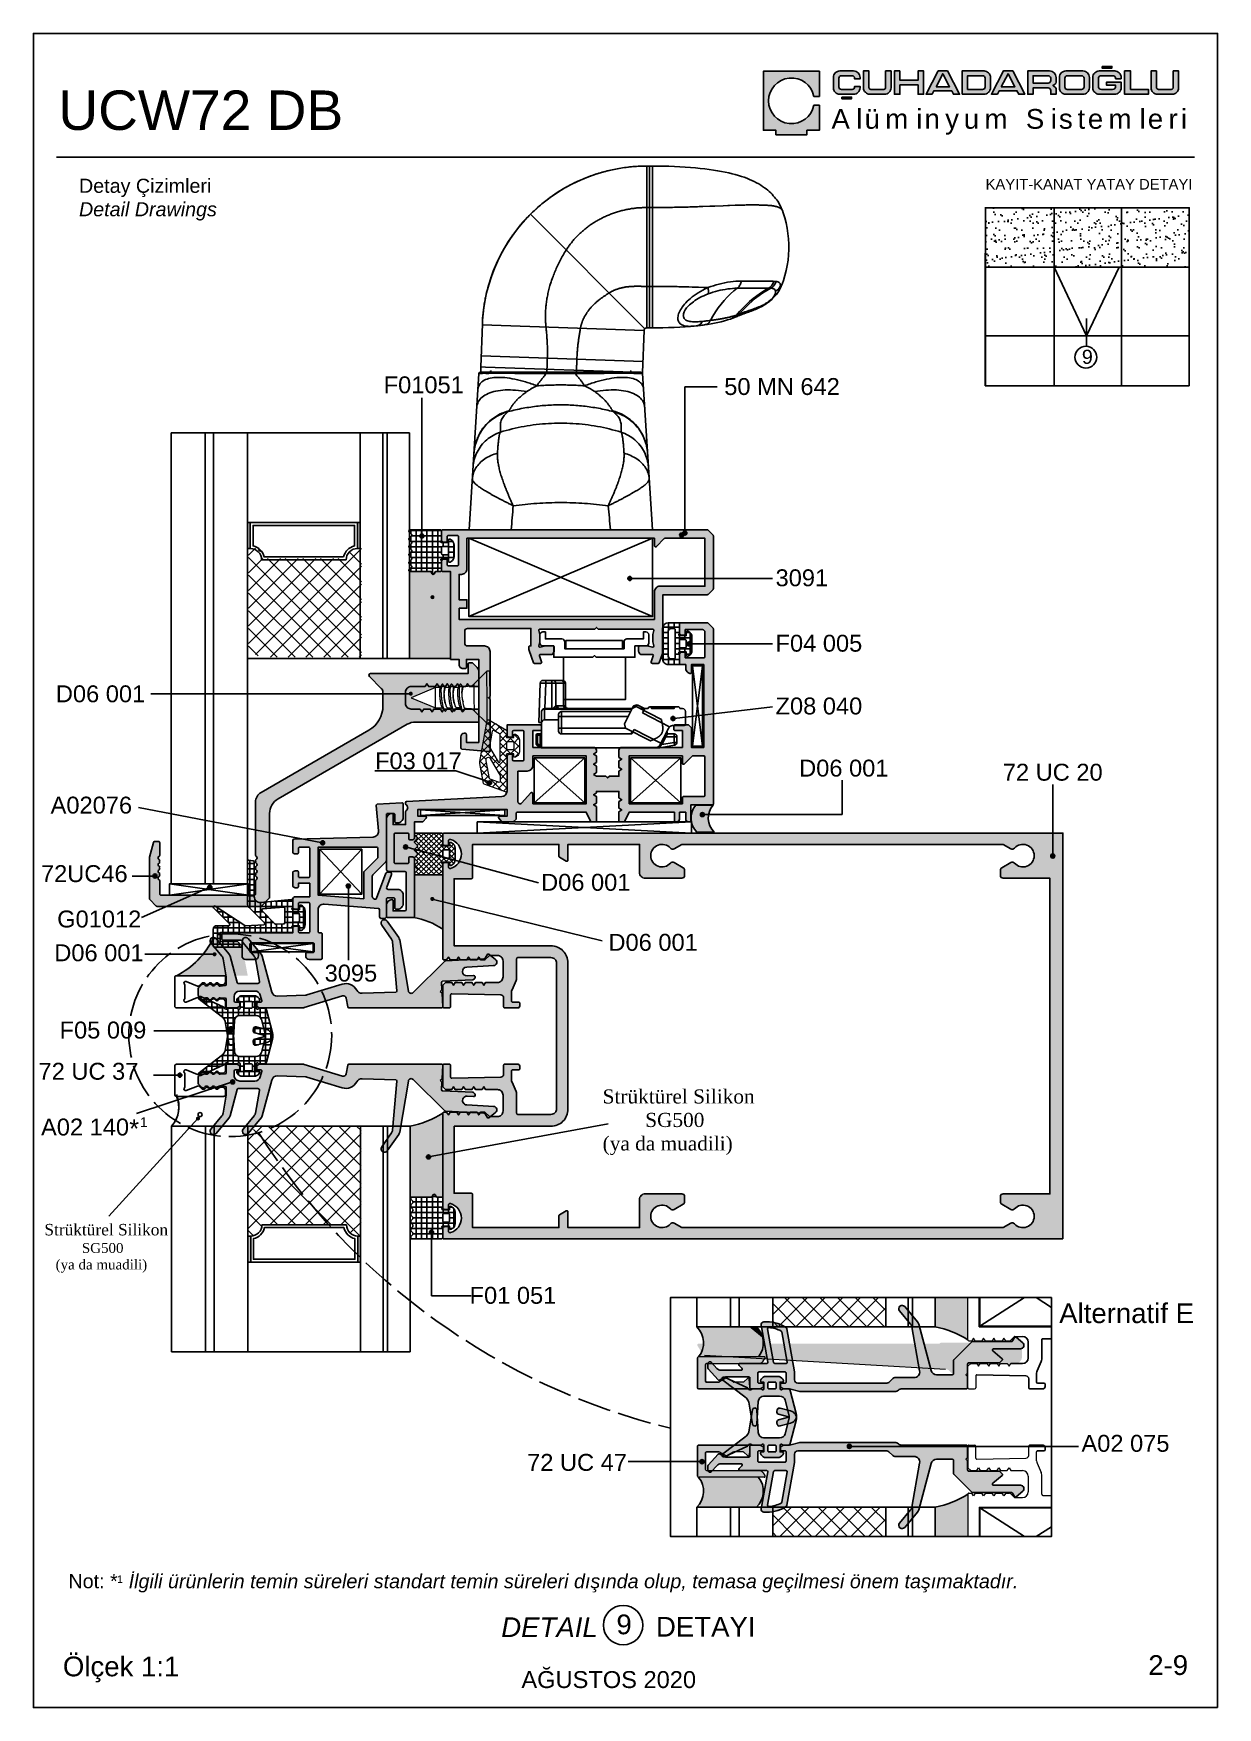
# Model space of a CAD drawing. Header units: millimetres. Extents: x -624 to 1947, y 11274 to 11571.
# Drawn here: x 1230.4 to 1440.4, y 11274.3 to 11571.3 of the extents above; entities that cross this region are included whole.
import ezdxf

# ---------------------------------------------------------------- set-up
doc = ezdxf.new("R2010")
doc.units = ezdxf.units.MM
doc.linetypes.add('AM_ISO02W050', pattern=[7.5, 6, -1.5])
for name, color, linetype in [('11', 11, 'Continuous'), ('AKSESUAR', 7, 'Continuous'), ('aksesuar_k', 7, 'Continuous'), ('ALUMINIUM', 30, 'Continuous'), ('Antet', 7, 'Continuous'), ('FITIL', 11, 'Continuous'), ('kesit_k', 7, 'Continuous'), ('Layer1', 7, 'Continuous'), ('nokta', 140, 'Continuous'), ('yazı_numara_k', 11, 'Continuous')]:
    doc.layers.add(name, color=color, linetype=linetype)
doc.layers.add('ZK Ç. 02 Fitil', color=12, linetype='Continuous', lineweight=15)
doc.styles.get("Standard").update_dxf_attribs({"font": 'arial.ttf'})
pattern_1 = [(0, (256.3012, -1354.6916), (0, 0.9525), []), (90, (256.3012, -1354.6916), (-0.9525, 1e-16), [])]
pattern_2 = [(45, (256.3012, -1354.6916), (-1.57154482, 1.57154482), []), (135, (256.3012, -1354.6916), (-1.57154482, -1.57154482), [])]

msp = doc.modelspace()

# ---------------------------------------------------------------- texts
at = {"layer": 'Antet', "color": 1, "linetype": 'Continuous'}
msp.add_text('*', height=3.25, rotation=360, dxfattribs=at).set_placement((1247.423, 11375.386))
at = {"layer": 'Antet', "attachment_point": 1}
for s, insert, char_height in [('{     UCW72 DB }', (1221.274, 11561.189), 7), ('{\\fArial|b0|i0|c162|p34;KAYIT-KANAT YATAY DETAYI          }', (1399.32, 11545.49), 1.875), ('{9}', (1416.392, 11515.192), 2.5), ('{\\fArial|b0|i0|c162|p34;Alternatif E  }', (1412.377, 11346.01), 3.5), ('{Not: *  \\fArial|b0|i1|c0|p34;İlgili ürünlerin temin süreleri standart temin süreleri dışında olup, temasa geçilmesi önem taşımaktadır.}', (1236.653, 11297.97), 2.5), ('{\\fArial|b0|i0|c0|p0;1}', (1245.284, 11297.737), 1.3227)]:
    msp.add_mtext(s, dxfattribs=dict(at, insert=insert, char_height=char_height))
at = {"layer": 'Antet', "char_height": 3}
for s, insert, width, attachment_point in [('{\\fArial|b0|i0|c162|p34;F01051}', (1292.562, 11510.47), 32.13086, 1), ('{\\fArial|b0|i0|c162|p34;50 MN 642}', (1352.964, 11510.167), 32.13086, 1), ('{\\fArial|b0|i0|c162|p34;3091}', (1362.065, 11476.234), 32.13086, 1), ('{\\fArial|b0|i0|c162|p34;F04 005}', (1362.065, 11464.628), 32.13086, 1), ('{\\fArial|b0|i0|c162|p34;D06 001}', (1234.421, 11455.651), 192.06048, 1), ('{\\fArial|b0|i0|c162|p34;Z08 040}', (1362.065, 11453.493), 32.13086, 1), ('{\\fArial|b0|i0|c162|p34;F03 017}', (1291.03, 11443.751), 32.13086, 1), ('{\\fArial|b0|i0|c162|p34;D06 001}', (1366.246, 11442.47), 32.13086, 1), ('{\\fArial|b0|i0|c162|p34;72 UC 20}', (1402.374, 11441.74), 32.13086, 1), ('{\\fArial|b0|i0|c162|p34;A02076}', (1233.489, 11435.906), 32.13086, 1), ('{\\fArial|b0|i0|c162|p34;72UC46}', (1231.774, 11423.748), 32.13086, 1), ('{\\fArial|b0|i0|c162|p34;D06 001}', (1320.483, 11422.206), 192.06048, 1), ('{\\fArial|b0|i0|c162|p34;G01012}', (1234.653, 11415.697), 32.13086, 1), ('{\\fArial|b0|i0|c162|p34;D06 001}', (1332.428, 11411.559), 192.06048, 1), ('{\\fArial|b0|i0|c162|p34;D06 001}', (1234.14, 11409.705), 192.06048, 1), ('{\\fArial|b0|i0|c162|p34;3095}', (1282.088, 11406.1), 32.13086, 1), ('{\\fArial|b0|i0|c162|p34;F05 009}', (1250.461, 11395.994), 32.13086, 3), ('{\\fArial|b0|i0|c162|p34;72 UC 37}', (1231.346, 11388.68), 32.13086, 1), ('{\\fArial|b0|i0|c162|p34;A02 140}', (1231.79, 11378.793), 32.13086, 1), ('{\\fArial|b0|i0|c162|p34;F01 051}', (1323.179, 11348.933), 32.13086, 3)]:
    msp.add_mtext(s, dxfattribs=dict(at, insert=insert, width=width, attachment_point=attachment_point))
at = {"layer": 'Antet', "color": 1, "insert": (1249.353, 11379.024), "char_height": 1.71951, "attachment_point": 1}
msp.add_mtext('{\\fArial|b0|i0|c0|p0;1}', dxfattribs=at)
at = {"layer": 'yazı_numara_k'}
for s, insert, char_height, attachment_point in [('{\\fArial|b0|i0|c162|p34;\\H0.8333x;Detay Çizimleri\\P\\fArial|b0|i1|c162|p34;Detail Drawings\\fArial|b0|i0|c162|p34; \\H1.2x;         }', (1238.522, 11545.536), 3, 1), ('{\\fArial|b0|i0|c162|p34;Ölçek 1:1}', (1235.666, 11283.34), 3.5, 1), ('{\\fArial|b0|i0|c162|p34;2\\fArial|b0|i0|c0|p34;-\\fArial|b0|i0|c162|p34;9}', (1435.234, 11283.579), 3.5, 3), ('{AĞUSTOS 2020}', (1347.966, 11280.758), 3, 3)]:
    msp.add_mtext(s, dxfattribs=dict(at, insert=insert, char_height=char_height, attachment_point=attachment_point))
at = {"layer": 'yazı_numara_k', "color": 0, "attachment_point": 1}
for s, insert, char_height, width in [('{\\fTimes New Roman|b0|i0|c162|p18;Strüktürel Silikon\\P        SG500\\P(ya da muadili)}', (1331.396, 11383.967), 2.5, 39.06815), ('{\\fTimes New Roman|b0|i0|c162|p18;Strüktürel Silikon\\P\\H0.8649x;          SG500\\P   (ya da muadili)}', (1232.381, 11360.104), 2.035, 24.14354)]:
    msp.add_mtext(s, dxfattribs=dict(at, insert=insert, char_height=char_height, width=width))
at = {"layer": 'yazı_numara_k', "color": 0, "char_height": 3.5, "attachment_point": 1}
for s, insert in [('{\\fArial|b0|i1|c162|p34;DETAIL}', (1313.409, 11290.297)), ('{\\fArial|b0|i0|c162|p34; 9}', (1332.484, 11290.8)), ('\\fArial Tur|b0|i0|c162|p34;DETAYI', (1340.859, 11290.39))]:
    msp.add_mtext(s, dxfattribs=dict(at, insert=insert))

# ---------------------------------------------------------------- blocks, each defined once
blk = doc.blocks.new('CAM5V')
at = {"linetype": 'Continuous'}
for points in [[(941.47, -529.89), (941.47, -534.48), (940.97, -534.48), (940.97, -529.89)], [(941.47, -529.89), (941.47, -534.48), (940.97, -534.48), (940.97, -529.89)], [(941.47, -529.89), (941.47, -534.48), (940.97, -534.48), (940.97, -529.89)], [(960.47, -529.89), (960.47, -534.48), (960.97, -534.48), (960.97, -529.89)], [(960.47, -529.89), (960.47, -534.48), (960.97, -534.48), (960.97, -529.89)], [(960.47, -529.89), (960.47, -534.48), (960.97, -534.48), (960.97, -529.89)]]:
    blk.add_hatch(color=4, dxfattribs=at).paths.add_polyline_path(points)
at = {"color": 4}
for p, q in [((927.45, -513.99), (927.45, -553.99)), ((927.45, -513.99), (969.73, -513.99)), ((927.45, -513.99), (927.45, -553.99)), ((927.45, -513.99), (969.73, -513.99)), ((927.45, -513.99), (927.45, -553.99)), ((927.45, -513.99), (969.73, -513.99)), ((933.45, -553.99), (933.45, -513.99)), ((933.45, -553.99), (933.45, -513.99)), ((933.45, -553.99), (933.45, -513.99)), ((934.97, -553.99), (934.97, -513.99)), ((934.97, -553.99), (934.97, -513.99)), ((934.97, -553.99), (934.97, -513.99)), ((940.97, -553.99), (940.97, -513.99)), ((940.97, -553.99), (940.97, -513.99)), ((940.97, -553.99), (940.97, -513.99)), ((960.97, -553.99), (960.97, -513.99)), ((960.97, -553.99), (960.97, -513.99)), ((960.97, -553.99), (960.97, -513.99)), ((964.97, -553.99), (964.97, -513.99)), ((964.97, -553.99), (964.97, -513.99)), ((964.97, -553.99), (964.97, -513.99)), ((965.73, -553.99), (965.73, -513.99)), ((965.73, -553.99), (965.73, -513.99)), ((965.73, -553.99), (965.73, -513.99)), ((969.73, -553.99), (969.73, -513.99)), ((969.73, -553.99), (969.73, -513.99)), ((969.73, -553.99), (969.73, -513.99)), ((927.45, -553.99), (969.73, -553.99)), ((927.45, -553.99), (969.73, -553.99)), ((927.45, -553.99), (969.73, -553.99))]:
    blk.add_line(p, q, dxfattribs=at)
for points in [[(941.47, -529.89), (941.47, -534.48), (940.97, -534.48), (940.97, -529.89)], [(941.47, -529.89), (941.47, -534.48), (940.97, -534.48), (940.97, -529.89)], [(941.47, -529.89), (941.47, -534.48), (940.97, -534.48), (940.97, -529.89)], [(960.47, -529.89), (960.47, -534.49), (960.97, -534.49), (960.97, -529.89)], [(960.47, -529.89), (960.47, -534.48), (960.97, -534.48), (960.97, -529.89)], [(960.47, -529.89), (960.47, -534.49), (960.97, -534.49), (960.97, -529.89)], [(960.47, -529.89), (960.47, -534.48), (960.97, -534.48), (960.97, -529.89)], [(960.47, -529.89), (960.47, -534.49), (960.97, -534.49), (960.97, -529.89)], [(960.47, -529.89), (960.47, -534.48), (960.97, -534.48), (960.97, -529.89)]]:
    blk.add_lwpolyline(points, close=True, dxfattribs=at)
for points in [[(958.47, -536.49, -0.414214), (960.47, -534.49), (960.47, -529.89), (941.47, -529.89), (941.47, -534.49, -0.414214), (943.47, -536.49)], [(958.47, -536.49, -0.414214), (960.47, -534.49), (960.47, -529.89), (941.47, -529.89), (941.47, -534.49, -0.414214), (943.47, -536.49)], [(958.47, -536.49, -0.414214), (960.47, -534.49), (960.47, -529.89), (941.47, -529.89), (941.47, -534.49, -0.414214), (943.47, -536.49)], [(958.02, -535.99, -0.300614), (959.97, -534.04), (959.97, -530.39), (941.97, -530.39), (941.97, -534.04, -0.300614), (943.92, -535.99)], [(958.02, -535.99, -0.300614), (959.97, -534.04), (959.97, -530.39), (941.97, -530.39), (941.97, -534.04, -0.300614), (943.92, -535.99)], [(958.02, -535.99, -0.300614), (959.97, -534.04), (959.97, -530.39), (941.97, -530.39), (941.97, -534.04, -0.300614), (943.92, -535.99)]]:
    blk.add_lwpolyline(points, format="xyb", close=True, dxfattribs=at)
blk = doc.blocks.new('A02214')
h = blk.add_hatch(color=1)
edge = h.paths.add_edge_path()
edge.add_line((950.95, 11929.24), (951.25, 11929.24))
edge.add_arc((951.25, 11929.04), 0.2, 0, 90, ccw=False)
edge.add_line((951.45, 11929.04), (951.45, 11924.74))
edge.add_arc((951.25, 11924.74), 0.2, -90, 0, ccw=False)
edge.add_line((951.25, 11924.54), (949.15, 11924.54))
edge.add_arc((949.15, 11925.14), 0.6, 180, 270, ccw=False)
edge.add_line((948.55, 11925.14), (948.55, 11925.54))
edge.add_arc((948.75, 11925.54), 0.2, 90, 180, ccw=False)
edge.add_line((948.75, 11925.74), (949.85, 11925.74))
edge.add_arc((949.85, 11925.94), 0.2, 270, 360)
edge.add_line((950.05, 11925.94), (950.05, 11927.24))
edge.add_arc((949.85, 11927.24), 0.2, 0, 90)
edge.add_line((949.85, 11927.44), (938.85, 11927.44))
edge.add_arc((938.85, 11927.24), 0.2, 90, 180)
edge.add_line((938.65, 11927.24), (938.65, 11925.94))
edge.add_arc((938.85, 11925.94), 0.2, 180, 270)
edge.add_line((938.85, 11925.74), (939.95, 11925.74))
edge.add_arc((939.95, 11925.54), 0.2, 0, 90, ccw=False)
edge.add_line((940.15, 11925.54), (940.15, 11925.14))
edge.add_arc((939.55, 11925.14), 0.6, 270, 360, ccw=False)
edge.add_line((939.55, 11924.54), (937.85, 11924.54))
edge.add_arc((937.85, 11925.14), 0.6, 180, 270, ccw=False)
edge.add_line((937.25, 11925.14), (937.25, 11927.74))
edge.add_arc((937.05, 11927.74), 0.2, 0, 90)
edge.add_line((937.05, 11927.94), (933.85, 11927.94))
edge.add_arc((933.85, 11928.14), 0.2, 180, 270, ccw=False)
edge.add_line((933.65, 11928.14), (933.65, 11928.94))
edge.add_arc((933.85, 11928.94), 0.2, 95, 180, ccw=False)
edge.add_line((933.83, 11929.14), (934.93, 11929.23))
edge.add_arc((935.02, 11928.24), 1, 90, 95, ccw=False)
edge.add_line((935.02, 11929.24), (946.25, 11929.24))
edge.add_line((946.25, 11929.24), (946.25, 11930.12))
edge.add_arc((946.45, 11930.12), 0.2, 120, 180, ccw=False)
edge.add_line((946.35, 11930.3), (946.55, 11930.41))
edge.add_arc((946.65, 11930.24), 0.2, 90, 120, ccw=False)
edge.add_line((946.65, 11930.44), (947.05, 11930.44))
edge.add_arc((947.05, 11930.24), 0.2, 0, 90, ccw=False)
edge.add_line((947.25, 11930.24), (947.25, 11929.44))
edge.add_arc((947.45, 11929.44), 0.2, 180, 270)
edge.add_line((947.45, 11929.24), (949.05, 11929.24))
edge.add_arc((949.05, 11929.44), 0.2, 270, 360)
edge.add_line((949.25, 11929.44), (949.25, 11934.44))
edge.add_arc((949.05, 11934.44), 0.2, 0, 90)
edge.add_line((949.05, 11934.64), (947.45, 11934.64))
edge.add_arc((947.45, 11934.44), 0.2, 90, 180)
edge.add_line((947.25, 11934.44), (947.25, 11933.64))
edge.add_arc((947.05, 11933.64), 0.2, 270, 360, ccw=False)
edge.add_line((947.05, 11933.44), (946.65, 11933.44))
edge.add_arc((946.65, 11933.64), 0.2, 240, 270, ccw=False)
edge.add_line((946.55, 11933.46), (946.35, 11933.58))
edge.add_arc((946.45, 11933.75), 0.2, 180, 240, ccw=False)
edge.add_line((946.25, 11933.75), (946.25, 11935.14))
edge.add_arc((946.75, 11935.14), 0.5, 90, 180, ccw=False)
edge.add_line((946.75, 11935.64), (949.25, 11935.64))
edge.add_line((949.25, 11935.64), (949.25, 11938.04))
edge.add_line((949.25, 11938.04), (947.25, 11938.04))
edge.add_line((947.25, 11938.04), (947.25, 11937.44))
edge.add_arc((947.05, 11937.44), 0.2, 270, 360, ccw=False)
edge.add_line((947.05, 11937.24), (946.65, 11937.24))
edge.add_arc((946.65, 11937.44), 0.2, 240, 270, ccw=False)
edge.add_line((946.55, 11937.26), (946.35, 11937.38))
edge.add_arc((946.45, 11937.55), 0.2, 180, 240, ccw=False)
edge.add_line((946.25, 11937.55), (946.25, 11939.92))
edge.add_arc((946.45, 11939.92), 0.2, 120, 180, ccw=False)
edge.add_line((946.35, 11940.1), (946.55, 11940.21))
edge.add_arc((946.65, 11940.04), 0.2, 90, 120, ccw=False)
edge.add_line((946.65, 11940.24), (947.05, 11940.24))
edge.add_arc((947.05, 11940.04), 0.2, 0, 90, ccw=False)
edge.add_line((947.25, 11940.04), (947.25, 11939.24))
edge.add_arc((947.45, 11939.24), 0.2, 180, 270)
edge.add_line((947.45, 11939.04), (949.05, 11939.04))
edge.add_arc((949.05, 11939.24), 0.2, 270, 360)
edge.add_line((949.25, 11939.24), (949.25, 11944.24))
edge.add_arc((949.05, 11944.24), 0.2, 0, 90)
edge.add_line((949.05, 11944.44), (947.45, 11944.44))
edge.add_arc((947.45, 11944.24), 0.2, 90, 180)
edge.add_line((947.25, 11944.24), (947.25, 11943.44))
edge.add_arc((947.05, 11943.44), 0.2, 270, 360, ccw=False)
edge.add_line((947.05, 11943.24), (946.65, 11943.24))
edge.add_arc((946.65, 11943.44), 0.2, 240, 270, ccw=False)
edge.add_line((946.55, 11943.26), (946.35, 11943.38))
edge.add_arc((946.45, 11943.55), 0.2, 180, 240, ccw=False)
edge.add_line((946.25, 11943.55), (946.25, 11945.64))
edge.add_arc((946.45, 11945.64), 0.2, 91.6346, 180, ccw=False)
edge.add_line((946.44, 11945.84), (960.48, 11946.24))
edge.add_arc((960.45, 11947.24), 1, 271.6346, 365.0285)
edge.add_line((961.44, 11947.32), (961.05, 11951.82))
edge.add_arc((961.25, 11951.84), 0.2, 93.4336, 185.0285, ccw=False)
edge.add_line((961.24, 11952.04), (965.58, 11952.3))
edge.add_arc((965.6, 11952.05), 0.25, 0, 93.4336, ccw=False)
edge.add_line((965.85, 11952.05), (965.85, 11950.24))
edge.add_line((965.85, 11950.24), (965.85, 11949.74))
edge.add_arc((964.85, 11949.74), 1, 270, 360, ccw=False)
edge.add_line((964.85, 11948.74), (964.55, 11948.74))
edge.add_arc((964.55, 11948.94), 0.2, 180, 270, ccw=False)
edge.add_line((964.35, 11948.94), (964.35, 11950.24))
edge.add_arc((964.15, 11950.24), 0.2, 360, 450)
edge.add_line((964.15, 11950.44), (963.05, 11950.44))
edge.add_arc((963.05, 11950.24), 0.2, 90, 180)
edge.add_line((962.85, 11950.24), (962.85, 11942.07))
edge.add_arc((962.55, 11942.07), 0.3, -45, 0, ccw=False)
edge.add_line((962.76, 11941.86), (960.44, 11939.54))
edge.add_arc((960.65, 11939.32), 0.3, 135, 180)
edge.add_line((960.35, 11939.32), (960.35, 11935.68))
edge.add_arc((960.65, 11935.68), 0.3, 180, 225)
edge.add_line((960.44, 11935.47), (960.64, 11935.27))
edge.add_arc((960.85, 11935.48), 0.3, 225, 340)
edge.add_line((961.13, 11935.38), (962.75, 11939.82))
edge.add_arc((963.03, 11939.72), 0.3, 90, 160, ccw=False)
edge.add_line((963.03, 11940.02), (963.45, 11940.02))
edge.add_arc((963.45, 11939.72), 0.3, -20, 90, ccw=False)
edge.add_line((963.74, 11939.61), (962.91, 11937.34))
edge.add_arc((963.19, 11937.24), 0.3, 160, 270)
edge.add_line((963.19, 11936.94), (964.85, 11936.94))
edge.add_arc((964.85, 11935.94), 1, 0, 90, ccw=False)
edge.add_line((965.85, 11935.94), (965.85, 11934.44))
edge.add_arc((964.85, 11934.44), 1, 270, 360, ccw=False)
edge.add_line((964.85, 11933.44), (964.55, 11933.44))
edge.add_arc((964.55, 11933.64), 0.2, 180, 270, ccw=False)
edge.add_line((964.35, 11933.64), (964.35, 11935.24))
edge.add_arc((964.15, 11935.24), 0.2, 360, 450)
edge.add_line((964.15, 11935.44), (963.05, 11935.44))
edge.add_arc((963.05, 11935.24), 0.2, 90, 180)
edge.add_line((962.85, 11935.24), (962.85, 11932.09))
edge.add_arc((962.55, 11932.09), 0.3, 270, 360, ccw=False)
edge.add_line((962.55, 11931.79), (961.95, 11931.79))
edge.add_arc((961.95, 11932.09), 0.3, 180, 270, ccw=False)
edge.add_line((961.65, 11932.09), (961.65, 11933.34))
edge.add_arc((961.45, 11933.34), 0.2, 360, 445.2692)
edge.add_line((961.46, 11933.54), (951.83, 11934.33))
edge.add_arc((951.75, 11933.34), 1, 85.2692, 180)
edge.add_line((950.75, 11933.34), (950.75, 11929.44))
edge.add_arc((950.95, 11929.44), 0.2, 180, 270)
edge = h.paths.add_edge_path(flags=16)
edge.add_arc((961.05, 11942.69), 0.3, 315, 360, ccw=False)
edge.add_line((961.26, 11942.48), (958.85, 11940.07))
edge.add_line((958.85, 11940.07), (958.85, 11935.26))
edge.add_line((958.85, 11935.26), (950.75, 11935.93))
edge.add_line((950.75, 11935.93), (950.75, 11944.44))
edge.add_line((950.75, 11944.44), (961.05, 11944.44))
edge.add_arc((961.05, 11944.14), 0.3, 0, 90, ccw=False)
edge.add_line((961.35, 11944.14), (961.35, 11942.69))
at = {"color": 0}
for points in [[(946.44, 11945.84), (960.48, 11946.24, 0.431672), (961.44, 11947.32), (961.05, 11951.82, -0.42239), (961.24, 11952.04), (965.58, 11952.3, -0.431877), (965.85, 11952.05), (965.85, 11950.24), (965.85, 11949.74, -0.414214), (964.85, 11948.74), (964.55, 11948.74, -0.414214), (964.35, 11948.94), (964.35, 11950.24, 0.414214), (964.15, 11950.44), (963.05, 11950.44, 0.414214), (962.85, 11950.24), (962.85, 11942.07, -0.198912), (962.76, 11941.86), (960.44, 11939.54, 0.198912), (960.35, 11939.32), (960.35, 11935.68, 0.198912), (960.44, 11935.47), (960.64, 11935.27, 0.548619), (961.13, 11935.38), (962.75, 11939.82, -0.315299), (963.03, 11940.02), (963.45, 11940.02, -0.520567), (963.74, 11939.61), (962.91, 11937.34, 0.520567), (963.19, 11936.94), (964.85, 11936.94, -0.414214), (965.85, 11935.94), (965.85, 11934.44, -0.414214), (964.85, 11933.44), (964.55, 11933.44, -0.414214), (964.35, 11933.64), (964.35, 11935.24, 0.414214), (964.15, 11935.44), (963.05, 11935.44, 0.414214), (962.85, 11935.24), (962.85, 11932.09, -0.414214), (962.55, 11931.79), (961.95, 11931.79, -0.414214), (961.65, 11932.09), (961.65, 11933.34, 0.390232), (961.46, 11933.54), (951.83, 11934.33, 0.438609), (950.75, 11933.34), (950.75, 11929.44, 0.414214), (950.95, 11929.24), (951.25, 11929.24, -0.414214), (951.45, 11929.04), (951.45, 11924.74, -0.414214), (951.25, 11924.54), (949.15, 11924.54, -0.414214), (948.55, 11925.14), (948.55, 11925.54, -0.414214), (948.75, 11925.74), (949.85, 11925.74, 0.414214), (950.05, 11925.94), (950.05, 11927.24, 0.414214), (949.85, 11927.44), (938.85, 11927.44, 0.414214), (938.65, 11927.24), (938.65, 11925.94, 0.414214), (938.85, 11925.74), (939.95, 11925.74, -0.414214), (940.15, 11925.54), (940.15, 11925.14, -0.414214), (939.55, 11924.54), (937.85, 11924.54, -0.414214), (937.25, 11925.14), (937.25, 11927.74, 0.414214), (937.05, 11927.94), (933.85, 11927.94, -0.414214), (933.65, 11928.14), (933.65, 11928.94, -0.388879), (933.83, 11929.14), (934.93, 11929.23, -0.02182), (935.02, 11929.24), (946.25, 11929.24), (946.25, 11930.12, -0.267949), (946.35, 11930.3), (946.55, 11930.41, -0.131652), (946.65, 11930.44), (947.05, 11930.44, -0.414214), (947.25, 11930.24), (947.25, 11929.44, 0.414214), (947.45, 11929.24), (949.05, 11929.24, 0.414214), (949.25, 11929.44), (949.25, 11934.44, 0.414214), (949.05, 11934.64), (947.45, 11934.64, 0.414214), (947.25, 11934.44), (947.25, 11933.64, -0.414214), (947.05, 11933.44), (946.65, 11933.44, -0.131652), (946.55, 11933.46), (946.35, 11933.58, -0.267949), (946.25, 11933.75), (946.25, 11935.14, -0.414214), (946.75, 11935.64), (949.25, 11935.64), (949.25, 11938.04), (947.25, 11938.04), (947.25, 11937.44, -0.414214), (947.05, 11937.24), (946.65, 11937.24, -0.131652), (946.55, 11937.26), (946.35, 11937.38, -0.267949), (946.25, 11937.55), (946.25, 11939.92, -0.267949), (946.35, 11940.1), (946.55, 11940.21, -0.131652), (946.65, 11940.24), (947.05, 11940.24, -0.414214), (947.25, 11940.04), (947.25, 11939.24, 0.414214), (947.45, 11939.04), (949.05, 11939.04, 0.414214), (949.25, 11939.24), (949.25, 11944.24, 0.414214), (949.05, 11944.44), (947.45, 11944.44, 0.414214), (947.25, 11944.24), (947.25, 11943.44, -0.414214), (947.05, 11943.24), (946.65, 11943.24, -0.131652), (946.55, 11943.26), (946.35, 11943.38, -0.267949), (946.25, 11943.55), (946.25, 11945.64, -0.405882)], [(958.85, 11935.26), (958.85, 11940.07), (961.26, 11942.48, 0.198912), (961.35, 11942.69), (961.35, 11944.14, 0.414214), (961.05, 11944.44), (950.75, 11944.44), (950.75, 11935.93)]]:
    blk.add_lwpolyline(points, format="xyb", close=True, dxfattribs=at)
blk = doc.blocks.new('FGHDFHGFD')
at = {"color": 7, "linetype": 'Continuous'}
for p, q in [((5411.46, 1217.79), (5411.96, 1217.79)), ((5411.96, 1217.29), (5411.96, 1217.79)), ((5411.96, 1217.79), (5413, 1217.79)), ((5413, 1217.29), (5413, 1217.79)), ((5413, 1217.79), (5413.36, 1217.79)), ((5413.36, 1217.79), (5414.77, 1217.79)), ((5414.77, 1217.79), (5414.92, 1217.79)), ((5410.72, 1210.29), (5410.96, 1217.31)), ((5413, 1217.29), (5411.96, 1217.29)), ((5413.71, 1217.29), (5413, 1217.29)), ((5413.71, 1217.29), (5413.71, 1213.22)), ((5415.12, 1217.29), (5413.71, 1217.29)), ((5415.12, 1213.29), (5415.12, 1217.29)), ((5415.42, 1217.29), (5415.12, 1217.29)), ((5415.42, 1217.29), (5415.42, 1213.29)), ((5411.22, 1212.24), (5411.22, 1212.29)), ((5411.22, 1210.22), (5411.22, 1212.24)), ((5411.72, 1212.79), (5411.72, 1212.7)), ((5411.72, 1212.79), (5425.62, 1212.79)), ((5411.72, 1212.7), (5411.72, 1210.77)), ((5414.02, 1213.29), (5415.12, 1213.29)), ((5414.22, 1211.82), (5414.22, 1210.77)), ((5414.72, 1212.29), (5414.72, 1211.38)), ((5415.12, 1213.29), (5415.42, 1213.29)), ((5425.62, 1212.79), (5425.82, 1212.79)), ((5425.82, 1212.79), (5427.27, 1212.79)), ((5427.28, 1212.8), (5425.9, 1210.09)), ((5427.99, 1213.12), (5427.28, 1212.8)), ((5428.16, 1213.45), (5427.5, 1213.24)), ((5432.45, 1210.84), (5427.99, 1213.12)), ((5429.46, 1212.79), (5428.16, 1213.45)), ((5428.63, 1212.79), (5429.39, 1212.79)), ((5429.11, 1212), (5429.46, 1212.68)), ((5433.92, 1209.55), (5429.11, 1212)), ((5429.61, 1212.79), (5429.64, 1212.79)), ((5430.1, 1212.79), (5429.64, 1212.79)), ((5430.4, 1213.09), (5431.91, 1213.09)), ((5430.4, 1213.09), (5430.4, 1213.09)), ((5434.73, 1212.79), (5430.7, 1212.79)), ((5431.91, 1213.09), (5432.31, 1213.09)), ((5432.32, 1213.08), (5432.32, 1212.79)), ((5432.72, 1213.08), (5432.72, 1212.79)), ((5433.11, 1212.79), (5433.11, 1213.08)), ((5433.52, 1213.09), (5435.04, 1213.09)), ((5435.04, 1213.09), (5435.42, 1213.09)), ((5435.43, 1213.09), (5435.44, 1213.09)), ((5436.22, 1212.79), (5435.72, 1212.79)), ((5436.72, 1210.04), (5436.72, 1212.29)), ((5411.22, 1210.29), (5410.72, 1210.29)), ((5411.22, 1210.22), (5411.22, 1206.04)), ((5414.22, 1210.77), (5411.72, 1210.77)), ((5414.22, 1211.38), (5414.72, 1211.38)), ((5414.22, 1208.79), (5414.22, 1210.77)), ((5414.22, 1209.29), (5414.72, 1209.29)), ((5414.72, 1211.38), (5414.72, 1209.29)), ((5414.72, 1209.29), (5414.72, 1208.29)), ((5425.9, 1210.09), (5426.06, 1209.33)), ((5426.06, 1209.33), (5430.52, 1207.06)), ((5427.28, 1208.4), (5427.63, 1209.08)), ((5427.63, 1209.08), (5432.37, 1206.66)), ((5434.58, 1209.79), (5436.47, 1209.79)), ((5410.22, 1206.51), (5410.22, 1208.04)), ((5410.47, 1208.04), (5410.22, 1208.04)), ((5410.22, 1206.51), (5410.47, 1206.51)), ((5410.84, 1206.01), (5410.34, 1206.29)), ((5410.47, 1208.29), (5410.97, 1208.29)), ((5410.47, 1208.29), (5410.47, 1208.04)), ((5410.97, 1208.04), (5410.47, 1208.04)), ((5410.47, 1208.04), (5410.47, 1206.51)), ((5410.47, 1206.51), (5410.97, 1206.22)), ((5410.84, 1206.01), (5411.04, 1205.89)), ((5410.97, 1208.29), (5410.97, 1208.04)), ((5411.22, 1208.04), (5410.97, 1208.04)), ((5410.97, 1206.22), (5410.97, 1208.04)), ((5411.12, 1206.04), (5411.22, 1206.04)), ((5414.72, 1208.29), (5427.1, 1208.29)), ((5432.21, 1206.34), (5432.37, 1206.66)), ((5433.23, 1207.79), (5432.52, 1206.4)), ((5432.52, 1206.4), (5434.72, 1206.79)), ((5434.8, 1206.3), (5432.53, 1205.9)), ((5434.72, 1207.79), (5433.23, 1207.79)), ((5433.56, 1208.29), (5433.42, 1208.72)), ((5433.61, 1208.29), (5434.72, 1208.29)), ((5434.72, 1207.79), (5434.72, 1208.29)), ((5434.72, 1206.79), (5434.72, 1207.79)), ((5435.22, 1207.79), (5434.72, 1207.79)), ((5435.22, 1206.79), (5434.72, 1206.79)), ((5435.22, 1207.79), (5435.22, 1206.79)), ((5431.32, 1205.79), (5411.47, 1205.79))]:
    blk.add_line(p, q, dxfattribs=at)
at = {"color": 8, "linetype": 'Continuous'}
for p, q in [((5411.96, 1217.29), (5411.8, 1212.79)), ((5413, 1212.79), (5413, 1217.29)), ((5427.22, 1212.7), (5411.72, 1212.7)), ((5414.72, 1212.29), (5427.02, 1212.29)), ((5429.34, 1212.7), (5428.82, 1212.7)), ((5429.23, 1212.49), (5429.34, 1212.7)), ((5426.55, 1211.38), (5414.72, 1211.38)), ((5414.72, 1209.29), (5426.14, 1209.29))]:
    blk.add_line(p, q, dxfattribs=at)
at = {"color": 7, "linetype": 'Continuous', "flags": 128}
for points in [[(5411.96, 1217.29), (5411.79, 1217.29), (5411.62, 1217.3), (5411.46, 1217.3), (5411.32, 1217.3), (5411.2, 1217.3), (5411.1, 1217.3), (5411.02, 1217.31), (5410.98, 1217.31), (5410.96, 1217.31)], [(5427.29, 1212.82), (5427.33, 1212.91), (5427.48, 1213.19), (5427.5, 1213.24)], [(5427.99, 1213.12), (5428.13, 1213.4), (5428.16, 1213.45)], [(5429.34, 1212.7), (5429.37, 1212.75), (5429.39, 1212.78), (5429.39, 1212.79)], [(5432.37, 1206.66), (5432.5, 1206.91), (5432.65, 1207.21), (5432.82, 1207.54), (5433, 1207.89), (5433.18, 1208.25), (5433.36, 1208.6), (5433.53, 1208.94), (5433.69, 1209.24)], [(5410.47, 1206.51), (5410.44, 1206.47), (5410.42, 1206.43), (5410.4, 1206.39), (5410.38, 1206.36), (5410.36, 1206.33), (5410.35, 1206.31), (5410.34, 1206.3), (5410.34, 1206.29)], [(5410.97, 1206.22), (5410.94, 1206.18), (5410.92, 1206.14), (5410.9, 1206.1), (5410.88, 1206.07), (5410.86, 1206.04), (5410.85, 1206.02), (5410.84, 1206.01), (5410.84, 1206.01)], [(5410.97, 1206.22), (5411.02, 1206.16), (5411.08, 1206.09), (5411.12, 1206.04)], [(5432.52, 1206.4), (5432.48, 1206.42), (5432.44, 1206.44), (5432.4, 1206.46), (5432.36, 1206.48), (5432.34, 1206.5), (5432.31, 1206.51), (5432.3, 1206.51), (5432.3, 1206.52)], [(5432.52, 1206.4), (5432.49, 1206.36), (5432.45, 1206.32), (5432.42, 1206.27)], [(5433.23, 1207.79), (5433.18, 1207.81), (5433.14, 1207.83), (5433.1, 1207.85), (5433.07, 1207.87), (5433.04, 1207.88), (5433.02, 1207.89), (5433.01, 1207.9), (5433, 1207.9)], [(5433.61, 1208.29), (5433.6, 1208.28), (5433.59, 1208.26), (5433.56, 1208.22), (5433.52, 1208.17), (5433.47, 1208.11), (5433.42, 1208.04), (5433.36, 1207.96), (5433.29, 1207.88), (5433.23, 1207.79)], [(5434.8, 1206.3), (5434.8, 1206.31), (5434.8, 1206.33), (5434.79, 1206.38), (5434.78, 1206.44), (5434.76, 1206.52), (5434.75, 1206.6), (5434.73, 1206.69), (5434.72, 1206.79)]]:
    blk.add_lwpolyline(points, dxfattribs=at)
at = {"color": 8, "linetype": 'Continuous', "flags": 128}
blk.add_lwpolyline([(5427.1, 1208.29), (5427.11, 1208.31), (5427.13, 1208.37), (5427.17, 1208.46), (5427.22, 1208.58), (5427.27, 1208.71)], dxfattribs=at)
at = {"color": 8}
blk.add_polyline3d([(5413.24, 1212.79, 0), (5413.25, 1212.79, 0), (5413.25, 1212.8, 0), (5413.25, 1212.8, 0), (5413.25, 1212.8, 0), (5413.26, 1212.8, 0), (5413.26, 1212.81, 0), (5413.26, 1212.81, 0), (5413.26, 1212.81, 0), (5413.27, 1212.82, 0), (5413.27, 1212.82, 0), (5413.27, 1212.82, 0), (5413.28, 1212.82, 0), (5413.28, 1212.83, 0), (5413.28, 1212.83, 0), (5413.28, 1212.83, 0), (5413.29, 1212.84, 0), (5413.29, 1212.84, 0), (5413.29, 1212.84, 0), (5413.29, 1212.84, 0), (5413.3, 1212.85, 0), (5413.3, 1212.85, 0), (5413.3, 1212.85, 0), (5413.31, 1212.86, 0), (5413.31, 1212.86, 0), (5413.31, 1212.86, 0), (5413.31, 1212.87, 0), (5413.32, 1212.87, 0), (5413.32, 1212.87, 0), (5413.32, 1212.87, 0), (5413.33, 1212.88, 0), (5413.33, 1212.88, 0), (5413.33, 1212.88, 0), (5413.33, 1212.89, 0), (5413.34, 1212.89, 0), (5413.34, 1212.89, 0), (5413.34, 1212.89, 0), (5413.34, 1212.9, 0), (5413.35, 1212.9, 0), (5413.35, 1212.9, 0), (5413.35, 1212.91, 0), (5413.36, 1212.91, 0), (5413.36, 1212.91, 0), (5413.36, 1212.91, 0), (5413.36, 1212.92, 0), (5413.37, 1212.92, 0), (5413.37, 1212.92, 0), (5413.37, 1212.93, 0), (5413.38, 1212.93, 0), (5413.38, 1212.93, 0), (5413.38, 1212.93, 0), (5413.38, 1212.94, 0), (5413.39, 1212.94, 0), (5413.39, 1212.94, 0), (5413.39, 1212.95, 0), (5413.4, 1212.95, 0), (5413.4, 1212.95, 0), (5413.4, 1212.95, 0), (5413.4, 1212.96, 0), (5413.41, 1212.96, 0), (5413.41, 1212.96, 0), (5413.41, 1212.97, 0), (5413.42, 1212.97, 0), (5413.42, 1212.97, 0), (5413.42, 1212.97, 0), (5413.42, 1212.98, 0), (5413.43, 1212.98, 0), (5413.43, 1212.98, 0), (5413.43, 1212.98, 0), (5413.44, 1212.99, 0), (5413.44, 1212.99, 0), (5413.44, 1212.99, 0), (5413.44, 1213, 0), (5413.45, 1213, 0), (5413.45, 1213, 0), (5413.45, 1213, 0), (5413.46, 1213.01, 0), (5413.46, 1213.01, 0), (5413.46, 1213.01, 0), (5413.46, 1213.02, 0), (5413.47, 1213.02, 0), (5413.47, 1213.02, 0), (5413.47, 1213.02, 0), (5413.48, 1213.03, 0), (5413.48, 1213.03, 0), (5413.48, 1213.03, 0), (5413.48, 1213.03, 0), (5413.49, 1213.04, 0), (5413.49, 1213.04, 0), (5413.49, 1213.04, 0), (5413.5, 1213.05, 0), (5413.5, 1213.05, 0), (5413.5, 1213.05, 0), (5413.51, 1213.05, 0), (5413.51, 1213.06, 0), (5413.51, 1213.06, 0), (5413.51, 1213.06, 0), (5413.52, 1213.06, 0), (5413.52, 1213.07, 0), (5413.52, 1213.07, 0), (5413.53, 1213.07, 0), (5413.53, 1213.07, 0), (5413.53, 1213.08, 0), (5413.54, 1213.08, 0), (5413.54, 1213.08, 0), (5413.54, 1213.08, 0), (5413.54, 1213.09, 0), (5413.55, 1213.09, 0), (5413.55, 1213.09, 0), (5413.55, 1213.1, 0), (5413.56, 1213.1, 0), (5413.56, 1213.1, 0), (5413.56, 1213.1, 0), (5413.57, 1213.11, 0), (5413.57, 1213.11, 0), (5413.57, 1213.11, 0), (5413.58, 1213.11, 0), (5413.58, 1213.12, 0), (5413.58, 1213.12, 0), (5413.58, 1213.12, 0), (5413.59, 1213.12, 0), (5413.59, 1213.13, 0), (5413.59, 1213.13, 0), (5413.6, 1213.13, 0), (5413.6, 1213.13, 0), (5413.6, 1213.14, 0), (5413.61, 1213.14, 0), (5413.61, 1213.14, 0), (5413.61, 1213.14, 0), (5413.62, 1213.15, 0), (5413.62, 1213.15, 0), (5413.62, 1213.15, 0), (5413.62, 1213.15, 0), (5413.63, 1213.16, 0), (5413.63, 1213.16, 0), (5413.63, 1213.16, 0), (5413.64, 1213.16, 0), (5413.64, 1213.17, 0), (5413.64, 1213.17, 0), (5413.65, 1213.17, 0), (5413.65, 1213.17, 0), (5413.65, 1213.18, 0), (5413.66, 1213.18, 0), (5413.66, 1213.18, 0), (5413.66, 1213.18, 0), (5413.67, 1213.19, 0), (5413.67, 1213.19, 0), (5413.67, 1213.19, 0), (5413.67, 1213.19, 0), (5413.68, 1213.2, 0), (5413.68, 1213.2, 0), (5413.68, 1213.2, 0), (5413.69, 1213.2, 0), (5413.69, 1213.21, 0), (5413.69, 1213.21, 0), (5413.7, 1213.21, 0), (5413.7, 1213.21, 0), (5413.7, 1213.22, 0), (5413.71, 1213.22, 0), (5413.71, 1213.22, 0)], dxfattribs=at)
at = {"color": 7}
for points in [[(5414.22, 1211.82, 0), (5414.22, 1211.82, 0), (5414.22, 1211.82, 0), (5414.22, 1211.83, 0), (5414.22, 1211.83, 0), (5414.22, 1211.83, 0), (5414.22, 1211.83, 0), (5414.22, 1211.84, 0), (5414.22, 1211.84, 0), (5414.23, 1211.84, 0), (5414.23, 1211.85, 0), (5414.23, 1211.85, 0), (5414.23, 1211.85, 0), (5414.23, 1211.86, 0), (5414.23, 1211.86, 0), (5414.23, 1211.86, 0), (5414.23, 1211.87, 0), (5414.23, 1211.87, 0), (5414.23, 1211.87, 0), (5414.24, 1211.87, 0), (5414.24, 1211.88, 0), (5414.24, 1211.88, 0), (5414.24, 1211.88, 0), (5414.24, 1211.89, 0), (5414.24, 1211.89, 0), (5414.24, 1211.89, 0), (5414.24, 1211.9, 0), (5414.24, 1211.9, 0), (5414.25, 1211.9, 0), (5414.25, 1211.9, 0), (5414.25, 1211.91, 0), (5414.25, 1211.91, 0), (5414.25, 1211.91, 0), (5414.25, 1211.92, 0), (5414.25, 1211.92, 0), (5414.25, 1211.92, 0), (5414.26, 1211.92, 0), (5414.26, 1211.93, 0), (5414.26, 1211.93, 0), (5414.26, 1211.93, 0), (5414.26, 1211.94, 0), (5414.26, 1211.94, 0), (5414.26, 1211.94, 0), (5414.27, 1211.94, 0), (5414.27, 1211.95, 0), (5414.27, 1211.95, 0), (5414.27, 1211.95, 0), (5414.27, 1211.96, 0), (5414.27, 1211.96, 0), (5414.27, 1211.96, 0), (5414.28, 1211.96, 0), (5414.28, 1211.97, 0), (5414.28, 1211.97, 0), (5414.28, 1211.97, 0), (5414.28, 1211.97, 0), (5414.28, 1211.98, 0), (5414.29, 1211.98, 0), (5414.29, 1211.98, 0), (5414.29, 1211.98, 0), (5414.29, 1211.99, 0), (5414.29, 1211.99, 0), (5414.29, 1211.99, 0), (5414.3, 1211.99, 0), (5414.3, 1212, 0), (5414.3, 1212, 0), (5414.3, 1212, 0), (5414.3, 1212, 0), (5414.31, 1212.01, 0), (5414.31, 1212.01, 0), (5414.31, 1212.01, 0), (5414.31, 1212.01, 0), (5414.31, 1212.02, 0), (5414.32, 1212.02, 0), (5414.32, 1212.02, 0), (5414.32, 1212.02, 0), (5414.32, 1212.03, 0), (5414.32, 1212.03, 0), (5414.33, 1212.03, 0), (5414.33, 1212.03, 0), (5414.33, 1212.03, 0), (5414.33, 1212.04, 0), (5414.33, 1212.04, 0), (5414.34, 1212.04, 0), (5414.34, 1212.04, 0), (5414.34, 1212.05, 0), (5414.34, 1212.05, 0), (5414.35, 1212.05, 0), (5414.35, 1212.05, 0), (5414.35, 1212.05, 0), (5414.35, 1212.06, 0), (5414.35, 1212.06, 0), (5414.36, 1212.06, 0), (5414.36, 1212.06, 0), (5414.36, 1212.06, 0), (5414.36, 1212.07, 0), (5414.37, 1212.07, 0), (5414.37, 1212.07, 0), (5414.37, 1212.07, 0), (5414.37, 1212.08, 0), (5414.38, 1212.08, 0), (5414.38, 1212.08, 0), (5414.38, 1212.08, 0), (5414.38, 1212.08, 0), (5414.39, 1212.09, 0), (5414.39, 1212.09, 0), (5414.39, 1212.09, 0), (5414.39, 1212.09, 0), (5414.4, 1212.09, 0), (5414.4, 1212.1, 0), (5414.4, 1212.1, 0), (5414.4, 1212.1, 0), (5414.41, 1212.1, 0), (5414.41, 1212.1, 0), (5414.41, 1212.1, 0), (5414.41, 1212.11, 0), (5414.42, 1212.11, 0), (5414.42, 1212.11, 0), (5414.42, 1212.11, 0), (5414.42, 1212.11, 0), (5414.43, 1212.12, 0), (5414.43, 1212.12, 0), (5414.43, 1212.12, 0), (5414.43, 1212.12, 0), (5414.44, 1212.12, 0), (5414.44, 1212.13, 0), (5414.44, 1212.13, 0), (5414.45, 1212.13, 0), (5414.45, 1212.13, 0), (5414.45, 1212.13, 0), (5414.45, 1212.13, 0), (5414.46, 1212.14, 0), (5414.46, 1212.14, 0), (5414.46, 1212.14, 0), (5414.46, 1212.14, 0), (5414.47, 1212.14, 0), (5414.47, 1212.14, 0), (5414.47, 1212.15, 0), (5414.48, 1212.15, 0), (5414.48, 1212.15, 0), (5414.48, 1212.15, 0), (5414.48, 1212.15, 0), (5414.49, 1212.16, 0), (5414.49, 1212.16, 0), (5414.49, 1212.16, 0), (5414.5, 1212.16, 0), (5414.5, 1212.16, 0), (5414.5, 1212.16, 0), (5414.5, 1212.17, 0), (5414.51, 1212.17, 0), (5414.51, 1212.17, 0), (5414.51, 1212.17, 0), (5414.52, 1212.17, 0), (5414.52, 1212.17, 0), (5414.52, 1212.18, 0), (5414.52, 1212.18, 0), (5414.53, 1212.18, 0), (5414.53, 1212.18, 0), (5414.53, 1212.18, 0), (5414.54, 1212.18, 0), (5414.54, 1212.19, 0), (5414.54, 1212.19, 0), (5414.54, 1212.19, 0), (5414.55, 1212.19, 0), (5414.55, 1212.19, 0), (5414.55, 1212.19, 0), (5414.56, 1212.2, 0), (5414.56, 1212.2, 0), (5414.56, 1212.2, 0), (5414.56, 1212.2, 0), (5414.57, 1212.2, 0), (5414.57, 1212.2, 0), (5414.57, 1212.2, 0), (5414.58, 1212.21, 0), (5414.58, 1212.21, 0), (5414.58, 1212.21, 0), (5414.58, 1212.21, 0), (5414.59, 1212.21, 0), (5414.59, 1212.21, 0), (5414.59, 1212.22, 0), (5414.6, 1212.22, 0), (5414.6, 1212.22, 0), (5414.6, 1212.22, 0), (5414.6, 1212.22, 0), (5414.61, 1212.22, 0), (5414.61, 1212.23, 0), (5414.61, 1212.23, 0), (5414.61, 1212.23, 0), (5414.62, 1212.23, 0), (5414.62, 1212.23, 0), (5414.62, 1212.23, 0), (5414.63, 1212.24, 0), (5414.63, 1212.24, 0), (5414.63, 1212.24, 0), (5414.63, 1212.24, 0), (5414.64, 1212.24, 0), (5414.64, 1212.24, 0), (5414.64, 1212.25, 0), (5414.65, 1212.25, 0), (5414.65, 1212.25, 0), (5414.65, 1212.25, 0), (5414.65, 1212.25, 0), (5414.66, 1212.25, 0), (5414.66, 1212.25, 0), (5414.66, 1212.26, 0), (5414.66, 1212.26, 0), (5414.67, 1212.26, 0), (5414.67, 1212.26, 0), (5414.67, 1212.26, 0), (5414.68, 1212.26, 0), (5414.68, 1212.27, 0), (5414.68, 1212.27, 0), (5414.68, 1212.27, 0), (5414.69, 1212.27, 0), (5414.69, 1212.27, 0), (5414.69, 1212.27, 0), (5414.69, 1212.28, 0), (5414.7, 1212.28, 0), (5414.7, 1212.28, 0), (5414.7, 1212.28, 0), (5414.71, 1212.28, 0), (5414.71, 1212.28, 0), (5414.71, 1212.29, 0), (5414.71, 1212.29, 0), (5414.72, 1212.29, 0)], [(5429.47, 1212.73, 0), (5429.47, 1212.73, 0), (5429.47, 1212.73, 0), (5429.47, 1212.73, 0), (5429.47, 1212.74, 0), (5429.47, 1212.74, 0), (5429.47, 1212.74, 0), (5429.47, 1212.74, 0), (5429.47, 1212.74, 0), (5429.47, 1212.74, 0), (5429.47, 1212.74, 0), (5429.47, 1212.74, 0), (5429.47, 1212.74, 0), (5429.47, 1212.74, 0), (5429.47, 1212.74, 0), (5429.47, 1212.74, 0), (5429.47, 1212.74, 0), (5429.47, 1212.74, 0), (5429.47, 1212.74, 0), (5429.47, 1212.74, 0), (5429.47, 1212.74, 0), (5429.47, 1212.74, 0), (5429.47, 1212.74, 0), (5429.47, 1212.74, 0), (5429.46, 1212.75, 0), (5429.46, 1212.75, 0), (5429.46, 1212.75, 0), (5429.46, 1212.75, 0), (5429.46, 1212.75, 0), (5429.46, 1212.75, 0), (5429.46, 1212.75, 0), (5429.46, 1212.75, 0), (5429.46, 1212.75, 0), (5429.46, 1212.75, 0), (5429.46, 1212.75, 0), (5429.46, 1212.75, 0), (5429.46, 1212.75, 0), (5429.46, 1212.75, 0), (5429.46, 1212.75, 0), (5429.46, 1212.75, 0), (5429.46, 1212.75, 0), (5429.46, 1212.75, 0), (5429.46, 1212.75, 0), (5429.46, 1212.75, 0), (5429.46, 1212.76, 0), (5429.46, 1212.76, 0), (5429.46, 1212.76, 0), (5429.46, 1212.76, 0), (5429.46, 1212.76, 0), (5429.46, 1212.76, 0), (5429.46, 1212.76, 0), (5429.46, 1212.76, 0), (5429.46, 1212.76, 0), (5429.46, 1212.76, 0), (5429.46, 1212.76, 0), (5429.46, 1212.76, 0), (5429.46, 1212.76, 0), (5429.46, 1212.76, 0), (5429.46, 1212.76, 0), (5429.46, 1212.76, 0), (5429.45, 1212.76, 0), (5429.45, 1212.76, 0), (5429.45, 1212.76, 0), (5429.45, 1212.76, 0), (5429.45, 1212.76, 0), (5429.45, 1212.76, 0), (5429.45, 1212.77, 0), (5429.45, 1212.77, 0), (5429.45, 1212.77, 0), (5429.45, 1212.77, 0), (5429.45, 1212.77, 0), (5429.45, 1212.77, 0), (5429.45, 1212.77, 0), (5429.45, 1212.77, 0), (5429.45, 1212.77, 0), (5429.45, 1212.77, 0), (5429.45, 1212.77, 0), (5429.45, 1212.77, 0), (5429.45, 1212.77, 0), (5429.45, 1212.77, 0), (5429.45, 1212.77, 0), (5429.45, 1212.77, 0), (5429.45, 1212.77, 0), (5429.45, 1212.77, 0), (5429.45, 1212.77, 0), (5429.45, 1212.77, 0), (5429.45, 1212.77, 0), (5429.45, 1212.77, 0), (5429.45, 1212.77, 0), (5429.45, 1212.77, 0), (5429.44, 1212.77, 0), (5429.44, 1212.77, 0), (5429.44, 1212.78, 0), (5429.44, 1212.78, 0), (5429.44, 1212.78, 0), (5429.44, 1212.78, 0), (5429.44, 1212.78, 0), (5429.44, 1212.78, 0), (5429.44, 1212.78, 0), (5429.44, 1212.78, 0), (5429.44, 1212.78, 0), (5429.44, 1212.78, 0), (5429.44, 1212.78, 0), (5429.44, 1212.78, 0), (5429.44, 1212.78, 0), (5429.44, 1212.78, 0), (5429.44, 1212.78, 0), (5429.44, 1212.78, 0), (5429.44, 1212.78, 0), (5429.44, 1212.78, 0), (5429.44, 1212.78, 0), (5429.44, 1212.78, 0), (5429.44, 1212.78, 0), (5429.43, 1212.78, 0), (5429.43, 1212.78, 0), (5429.43, 1212.78, 0), (5429.43, 1212.78, 0), (5429.43, 1212.78, 0), (5429.43, 1212.78, 0), (5429.43, 1212.78, 0), (5429.43, 1212.78, 0), (5429.43, 1212.78, 0), (5429.43, 1212.78, 0), (5429.43, 1212.78, 0), (5429.43, 1212.78, 0), (5429.43, 1212.78, 0), (5429.43, 1212.78, 0), (5429.43, 1212.78, 0), (5429.43, 1212.78, 0), (5429.43, 1212.78, 0), (5429.43, 1212.78, 0), (5429.43, 1212.78, 0), (5429.43, 1212.79, 0), (5429.42, 1212.79, 0), (5429.42, 1212.79, 0), (5429.42, 1212.79, 0), (5429.42, 1212.79, 0), (5429.42, 1212.79, 0), (5429.42, 1212.79, 0), (5429.42, 1212.79, 0), (5429.42, 1212.79, 0), (5429.42, 1212.79, 0), (5429.42, 1212.79, 0), (5429.42, 1212.79, 0), (5429.42, 1212.79, 0), (5429.42, 1212.79, 0), (5429.42, 1212.79, 0), (5429.42, 1212.79, 0), (5429.42, 1212.79, 0), (5429.42, 1212.79, 0), (5429.42, 1212.79, 0), (5429.42, 1212.79, 0), (5429.41, 1212.79, 0), (5429.41, 1212.79, 0), (5429.41, 1212.79, 0), (5429.41, 1212.79, 0), (5429.41, 1212.79, 0), (5429.41, 1212.79, 0), (5429.41, 1212.79, 0), (5429.41, 1212.79, 0), (5429.41, 1212.79, 0), (5429.41, 1212.79, 0), (5429.41, 1212.79, 0), (5429.41, 1212.79, 0), (5429.41, 1212.79, 0), (5429.41, 1212.79, 0), (5429.41, 1212.79, 0), (5429.41, 1212.79, 0), (5429.41, 1212.79, 0), (5429.41, 1212.79, 0), (5429.4, 1212.79, 0), (5429.4, 1212.79, 0), (5429.4, 1212.79, 0), (5429.4, 1212.79, 0), (5429.4, 1212.79, 0), (5429.4, 1212.79, 0), (5429.4, 1212.79, 0), (5429.4, 1212.79, 0), (5429.4, 1212.79, 0), (5429.4, 1212.79, 0), (5429.4, 1212.79, 0), (5429.4, 1212.79, 0), (5429.4, 1212.79, 0), (5429.4, 1212.79, 0), (5429.4, 1212.79, 0), (5429.4, 1212.79, 0), (5429.4, 1212.79, 0), (5429.4, 1212.79, 0), (5429.4, 1212.79, 0), (5429.39, 1212.79, 0), (5429.39, 1212.79, 0), (5429.39, 1212.79, 0)], [(5430.4, 1213.09, 0), (5430.4, 1213.09, 0), (5430.4, 1213.09, 0), (5430.4, 1213.09, 0), (5430.41, 1213.09, 0), (5430.41, 1213.09, 0), (5430.41, 1213.09, 0), (5430.41, 1213.09, 0), (5430.41, 1213.09, 0), (5430.41, 1213.09, 0), (5430.42, 1213.09, 0), (5430.42, 1213.09, 0), (5430.42, 1213.09, 0), (5430.42, 1213.09, 0), (5430.42, 1213.09, 0), (5430.42, 1213.09, 0), (5430.43, 1213.09, 0), (5430.43, 1213.09, 0), (5430.43, 1213.09, 0), (5430.43, 1213.09, 0), (5430.43, 1213.09, 0), (5430.43, 1213.09, 0), (5430.44, 1213.09, 0), (5430.44, 1213.09, 0), (5430.44, 1213.09, 0), (5430.44, 1213.09, 0), (5430.44, 1213.09, 0), (5430.44, 1213.09, 0), (5430.44, 1213.09, 0), (5430.45, 1213.09, 0), (5430.45, 1213.08, 0), (5430.45, 1213.08, 0), (5430.45, 1213.08, 0), (5430.45, 1213.08, 0), (5430.45, 1213.08, 0), (5430.46, 1213.08, 0), (5430.46, 1213.08, 0), (5430.46, 1213.08, 0), (5430.46, 1213.08, 0), (5430.46, 1213.08, 0), (5430.46, 1213.08, 0), (5430.47, 1213.08, 0), (5430.47, 1213.08, 0), (5430.47, 1213.08, 0), (5430.47, 1213.08, 0), (5430.47, 1213.08, 0), (5430.47, 1213.08, 0), (5430.48, 1213.08, 0), (5430.48, 1213.08, 0), (5430.48, 1213.08, 0), (5430.48, 1213.08, 0), (5430.48, 1213.08, 0), (5430.48, 1213.08, 0), (5430.48, 1213.08, 0), (5430.49, 1213.08, 0), (5430.49, 1213.08, 0), (5430.49, 1213.08, 0), (5430.49, 1213.07, 0), (5430.49, 1213.07, 0), (5430.49, 1213.07, 0), (5430.5, 1213.07, 0), (5430.5, 1213.07, 0), (5430.5, 1213.07, 0), (5430.5, 1213.07, 0), (5430.5, 1213.07, 0), (5430.5, 1213.07, 0), (5430.5, 1213.07, 0), (5430.51, 1213.07, 0), (5430.51, 1213.07, 0), (5430.51, 1213.07, 0), (5430.51, 1213.07, 0), (5430.51, 1213.07, 0), (5430.51, 1213.07, 0), (5430.52, 1213.07, 0), (5430.52, 1213.06, 0), (5430.52, 1213.06, 0), (5430.52, 1213.06, 0), (5430.52, 1213.06, 0), (5430.52, 1213.06, 0), (5430.52, 1213.06, 0), (5430.53, 1213.06, 0), (5430.53, 1213.06, 0), (5430.53, 1213.06, 0), (5430.53, 1213.06, 0), (5430.53, 1213.06, 0), (5430.53, 1213.06, 0), (5430.53, 1213.06, 0), (5430.54, 1213.06, 0), (5430.54, 1213.05, 0), (5430.54, 1213.05, 0), (5430.54, 1213.05, 0), (5430.54, 1213.05, 0), (5430.54, 1213.05, 0), (5430.54, 1213.05, 0), (5430.55, 1213.05, 0), (5430.55, 1213.05, 0), (5430.55, 1213.05, 0), (5430.55, 1213.05, 0), (5430.55, 1213.05, 0), (5430.55, 1213.05, 0), (5430.55, 1213.04, 0), (5430.56, 1213.04, 0), (5430.56, 1213.04, 0), (5430.56, 1213.04, 0), (5430.56, 1213.04, 0), (5430.56, 1213.04, 0), (5430.56, 1213.04, 0), (5430.56, 1213.04, 0), (5430.57, 1213.04, 0), (5430.57, 1213.04, 0), (5430.57, 1213.04, 0), (5430.57, 1213.03, 0), (5430.57, 1213.03, 0), (5430.57, 1213.03, 0), (5430.57, 1213.03, 0), (5430.58, 1213.03, 0), (5430.58, 1213.03, 0), (5430.58, 1213.03, 0), (5430.58, 1213.03, 0), (5430.58, 1213.03, 0), (5430.58, 1213.03, 0), (5430.58, 1213.03, 0), (5430.58, 1213.02, 0), (5430.59, 1213.02, 0), (5430.59, 1213.02, 0), (5430.59, 1213.02, 0), (5430.59, 1213.02, 0), (5430.59, 1213.02, 0), (5430.59, 1213.02, 0), (5430.59, 1213.02, 0), (5430.59, 1213.02, 0), (5430.6, 1213.01, 0), (5430.6, 1213.01, 0), (5430.6, 1213.01, 0), (5430.6, 1213.01, 0), (5430.6, 1213.01, 0), (5430.6, 1213.01, 0), (5430.6, 1213.01, 0), (5430.6, 1213.01, 0), (5430.61, 1213.01, 0), (5430.61, 1213, 0), (5430.61, 1213, 0), (5430.61, 1213, 0), (5430.61, 1213, 0), (5430.61, 1213, 0), (5430.61, 1213, 0), (5430.61, 1213, 0), (5430.61, 1213, 0), (5430.62, 1213, 0), (5430.62, 1212.99, 0), (5430.62, 1212.99, 0), (5430.62, 1212.99, 0), (5430.62, 1212.99, 0), (5430.62, 1212.99, 0), (5430.62, 1212.99, 0), (5430.62, 1212.99, 0), (5430.62, 1212.99, 0), (5430.63, 1212.98, 0), (5430.63, 1212.98, 0), (5430.63, 1212.98, 0), (5430.63, 1212.98, 0), (5430.63, 1212.98, 0), (5430.63, 1212.98, 0), (5430.63, 1212.98, 0), (5430.63, 1212.98, 0), (5430.63, 1212.97, 0), (5430.63, 1212.97, 0), (5430.64, 1212.97, 0), (5430.64, 1212.97, 0), (5430.64, 1212.97, 0), (5430.64, 1212.97, 0), (5430.64, 1212.97, 0), (5430.64, 1212.97, 0), (5430.64, 1212.96, 0), (5430.64, 1212.96, 0), (5430.64, 1212.96, 0), (5430.64, 1212.96, 0), (5430.65, 1212.96, 0), (5430.65, 1212.96, 0), (5430.65, 1212.96, 0), (5430.65, 1212.95, 0), (5430.65, 1212.95, 0), (5430.65, 1212.95, 0), (5430.65, 1212.95, 0), (5430.65, 1212.95, 0), (5430.65, 1212.95, 0), (5430.65, 1212.95, 0), (5430.65, 1212.94, 0), (5430.66, 1212.94, 0), (5430.66, 1212.94, 0), (5430.66, 1212.94, 0), (5430.66, 1212.94, 0), (5430.66, 1212.94, 0), (5430.66, 1212.94, 0), (5430.66, 1212.93, 0), (5430.66, 1212.93, 0), (5430.66, 1212.93, 0), (5430.66, 1212.93, 0), (5430.66, 1212.93, 0), (5430.66, 1212.93, 0), (5430.66, 1212.93, 0), (5430.67, 1212.92, 0), (5430.67, 1212.92, 0), (5430.67, 1212.92, 0), (5430.67, 1212.92, 0), (5430.67, 1212.92, 0), (5430.67, 1212.92, 0), (5430.67, 1212.92, 0), (5430.67, 1212.91, 0), (5430.67, 1212.91, 0), (5430.67, 1212.91, 0), (5430.67, 1212.91, 0), (5430.67, 1212.91, 0), (5430.67, 1212.91, 0), (5430.67, 1212.91, 0), (5430.68, 1212.9, 0), (5430.68, 1212.9, 0), (5430.68, 1212.9, 0), (5430.68, 1212.9, 0), (5430.68, 1212.9, 0), (5430.68, 1212.9, 0), (5430.68, 1212.89, 0), (5430.68, 1212.89, 0), (5430.68, 1212.89, 0), (5430.68, 1212.89, 0), (5430.68, 1212.89, 0), (5430.68, 1212.89, 0), (5430.68, 1212.89, 0), (5430.68, 1212.88, 0), (5430.68, 1212.88, 0), (5430.68, 1212.88, 0), (5430.68, 1212.88, 0), (5430.68, 1212.88, 0), (5430.69, 1212.88, 0), (5430.69, 1212.87, 0), (5430.69, 1212.87, 0), (5430.69, 1212.87, 0), (5430.69, 1212.87, 0), (5430.69, 1212.87, 0), (5430.69, 1212.87, 0), (5430.69, 1212.87, 0), (5430.69, 1212.86, 0), (5430.69, 1212.86, 0), (5430.69, 1212.86, 0), (5430.69, 1212.86, 0), (5430.69, 1212.86, 0), (5430.69, 1212.86, 0), (5430.69, 1212.85, 0), (5430.69, 1212.85, 0), (5430.69, 1212.85, 0), (5430.69, 1212.85, 0), (5430.69, 1212.85, 0), (5430.69, 1212.85, 0), (5430.69, 1212.84, 0), (5430.69, 1212.84, 0), (5430.69, 1212.84, 0), (5430.69, 1212.84, 0), (5430.69, 1212.84, 0), (5430.69, 1212.84, 0), (5430.69, 1212.83, 0), (5430.69, 1212.83, 0), (5430.69, 1212.83, 0), (5430.7, 1212.83, 0), (5430.7, 1212.83, 0), (5430.7, 1212.83, 0), (5430.7, 1212.83, 0), (5430.7, 1212.82, 0), (5430.7, 1212.82, 0), (5430.7, 1212.82, 0), (5430.7, 1212.82, 0), (5430.7, 1212.82, 0), (5430.7, 1212.82, 0), (5430.7, 1212.81, 0), (5430.7, 1212.81, 0), (5430.7, 1212.81, 0), (5430.7, 1212.81, 0), (5430.7, 1212.81, 0), (5430.7, 1212.81, 0), (5430.7, 1212.8, 0), (5430.7, 1212.8, 0), (5430.7, 1212.8, 0), (5430.7, 1212.8, 0), (5430.7, 1212.8, 0), (5430.7, 1212.8, 0), (5430.7, 1212.79, 0), (5430.7, 1212.79, 0), (5430.7, 1212.79, 0), (5430.7, 1212.79, 0)], [(5432.32, 1213.08, 0), (5432.32, 1213.08, 0), (5432.32, 1213.08, 0), (5432.32, 1213.08, 0), (5432.31, 1213.08, 0), (5432.31, 1213.08, 0), (5432.31, 1213.08, 0), (5432.31, 1213.08, 0), (5432.3, 1213.08, 0), (5432.3, 1213.08, 0), (5432.3, 1213.08, 0), (5432.3, 1213.08, 0), (5432.29, 1213.08, 0), (5432.29, 1213.08, 0), (5432.29, 1213.09, 0), (5432.29, 1213.09, 0), (5432.28, 1213.09, 0), (5432.28, 1213.09, 0), (5432.28, 1213.09, 0), (5432.27, 1213.09, 0), (5432.27, 1213.09, 0), (5432.27, 1213.09, 0), (5432.27, 1213.09, 0), (5432.26, 1213.09, 0), (5432.26, 1213.09, 0), (5432.26, 1213.09, 0), (5432.26, 1213.09, 0), (5432.25, 1213.09, 0), (5432.25, 1213.09, 0), (5432.25, 1213.09, 0), (5432.25, 1213.09, 0), (5432.24, 1213.09, 0), (5432.24, 1213.09, 0), (5432.24, 1213.09, 0), (5432.24, 1213.09, 0), (5432.23, 1213.09, 0), (5432.23, 1213.09, 0), (5432.23, 1213.09, 0), (5432.23, 1213.09, 0), (5432.22, 1213.09, 0), (5432.22, 1213.09, 0), (5432.22, 1213.09, 0), (5432.22, 1213.09, 0), (5432.21, 1213.09, 0), (5432.21, 1213.09, 0), (5432.21, 1213.09, 0), (5432.21, 1213.09, 0), (5432.2, 1213.09, 0), (5432.2, 1213.09, 0), (5432.2, 1213.09, 0), (5432.2, 1213.09, 0), (5432.19, 1213.09, 0), (5432.19, 1213.09, 0), (5432.19, 1213.09, 0), (5432.18, 1213.09, 0), (5432.18, 1213.09, 0), (5432.18, 1213.09, 0), (5432.18, 1213.09, 0), (5432.17, 1213.09, 0), (5432.17, 1213.09, 0), (5432.17, 1213.09, 0), (5432.17, 1213.09, 0), (5432.16, 1213.09, 0), (5432.16, 1213.09, 0), (5432.16, 1213.09, 0), (5432.16, 1213.09, 0), (5432.15, 1213.09, 0), (5432.15, 1213.09, 0), (5432.15, 1213.09, 0), (5432.15, 1213.09, 0), (5432.14, 1213.09, 0), (5432.14, 1213.09, 0), (5432.14, 1213.09, 0), (5432.14, 1213.09, 0), (5432.13, 1213.09, 0), (5432.13, 1213.09, 0), (5432.13, 1213.09, 0), (5432.13, 1213.09, 0), (5432.12, 1213.09, 0), (5432.12, 1213.09, 0), (5432.12, 1213.09, 0), (5432.12, 1213.09, 0), (5432.11, 1213.09, 0), (5432.11, 1213.09, 0), (5432.11, 1213.09, 0), (5432.11, 1213.09, 0), (5432.1, 1213.09, 0), (5432.1, 1213.09, 0), (5432.1, 1213.09, 0), (5432.09, 1213.09, 0), (5432.09, 1213.09, 0), (5432.09, 1213.09, 0), (5432.09, 1213.09, 0), (5432.08, 1213.09, 0), (5432.08, 1213.09, 0), (5432.08, 1213.09, 0), (5432.08, 1213.09, 0), (5432.07, 1213.09, 0), (5432.07, 1213.09, 0), (5432.07, 1213.09, 0), (5432.07, 1213.09, 0), (5432.06, 1213.09, 0), (5432.06, 1213.09, 0), (5432.06, 1213.09, 0), (5432.06, 1213.09, 0), (5432.05, 1213.09, 0), (5432.05, 1213.09, 0), (5432.05, 1213.09, 0), (5432.05, 1213.09, 0), (5432.04, 1213.09, 0), (5432.04, 1213.09, 0), (5432.04, 1213.09, 0), (5432.04, 1213.09, 0), (5432.03, 1213.09, 0), (5432.03, 1213.09, 0), (5432.03, 1213.09, 0), (5432.03, 1213.09, 0), (5432.02, 1213.09, 0), (5432.02, 1213.09, 0), (5432.02, 1213.09, 0), (5432.01, 1213.09, 0), (5432.01, 1213.09, 0), (5432.01, 1213.09, 0), (5432.01, 1213.09, 0), (5432, 1213.09, 0), (5432, 1213.09, 0), (5432, 1213.09, 0), (5432, 1213.09, 0), (5431.99, 1213.09, 0), (5431.99, 1213.09, 0), (5431.99, 1213.09, 0), (5431.99, 1213.09, 0), (5431.98, 1213.09, 0), (5431.98, 1213.09, 0), (5431.98, 1213.09, 0), (5431.98, 1213.09, 0), (5431.97, 1213.09, 0), (5431.97, 1213.09, 0), (5431.97, 1213.09, 0), (5431.97, 1213.09, 0), (5431.96, 1213.09, 0), (5431.96, 1213.09, 0), (5431.96, 1213.09, 0), (5431.96, 1213.09, 0), (5431.95, 1213.09, 0), (5431.95, 1213.09, 0), (5431.95, 1213.09, 0), (5431.95, 1213.09, 0), (5431.94, 1213.09, 0), (5431.94, 1213.09, 0), (5431.94, 1213.09, 0), (5431.94, 1213.09, 0), (5431.93, 1213.09, 0), (5431.93, 1213.09, 0), (5431.93, 1213.09, 0), (5431.92, 1213.09, 0), (5431.92, 1213.09, 0), (5431.92, 1213.09, 0), (5431.92, 1213.09, 0), (5431.91, 1213.09, 0)], [(5432.72, 1213.08, 0), (5432.72, 1213.08, 0), (5432.72, 1213.08, 0), (5432.72, 1213.08, 0), (5432.72, 1213.08, 0), (5432.71, 1213.08, 0), (5432.71, 1213.08, 0), (5432.71, 1213.08, 0), (5432.71, 1213.08, 0), (5432.7, 1213.08, 0), (5432.7, 1213.08, 0), (5432.7, 1213.08, 0), (5432.7, 1213.08, 0), (5432.7, 1213.08, 0), (5432.69, 1213.08, 0), (5432.69, 1213.08, 0), (5432.69, 1213.09, 0), (5432.69, 1213.09, 0), (5432.69, 1213.09, 0), (5432.68, 1213.09, 0), (5432.68, 1213.09, 0), (5432.68, 1213.09, 0), (5432.68, 1213.09, 0), (5432.67, 1213.09, 0), (5432.67, 1213.09, 0), (5432.67, 1213.09, 0), (5432.67, 1213.09, 0), (5432.67, 1213.09, 0), (5432.66, 1213.09, 0), (5432.66, 1213.09, 0), (5432.66, 1213.09, 0), (5432.66, 1213.09, 0), (5432.66, 1213.09, 0), (5432.65, 1213.09, 0), (5432.65, 1213.09, 0), (5432.65, 1213.09, 0), (5432.65, 1213.09, 0), (5432.64, 1213.09, 0), (5432.64, 1213.09, 0), (5432.64, 1213.09, 0), (5432.64, 1213.09, 0), (5432.64, 1213.09, 0), (5432.63, 1213.09, 0), (5432.63, 1213.09, 0), (5432.63, 1213.09, 0), (5432.63, 1213.09, 0), (5432.63, 1213.09, 0), (5432.62, 1213.09, 0), (5432.62, 1213.09, 0), (5432.62, 1213.09, 0), (5432.62, 1213.09, 0), (5432.61, 1213.09, 0), (5432.61, 1213.09, 0), (5432.61, 1213.09, 0), (5432.61, 1213.09, 0), (5432.61, 1213.09, 0), (5432.6, 1213.09, 0), (5432.6, 1213.09, 0), (5432.6, 1213.09, 0), (5432.6, 1213.09, 0), (5432.6, 1213.09, 0), (5432.59, 1213.09, 0), (5432.59, 1213.09, 0), (5432.59, 1213.09, 0), (5432.59, 1213.09, 0), (5432.58, 1213.09, 0), (5432.58, 1213.09, 0), (5432.58, 1213.09, 0), (5432.58, 1213.09, 0), (5432.58, 1213.09, 0), (5432.57, 1213.09, 0), (5432.57, 1213.09, 0), (5432.57, 1213.09, 0), (5432.57, 1213.09, 0), (5432.57, 1213.09, 0), (5432.56, 1213.09, 0), (5432.56, 1213.09, 0), (5432.56, 1213.09, 0), (5432.56, 1213.09, 0), (5432.55, 1213.09, 0), (5432.55, 1213.09, 0), (5432.55, 1213.09, 0), (5432.55, 1213.09, 0), (5432.55, 1213.09, 0), (5432.54, 1213.09, 0), (5432.54, 1213.09, 0), (5432.54, 1213.09, 0), (5432.54, 1213.09, 0), (5432.54, 1213.09, 0), (5432.53, 1213.09, 0), (5432.53, 1213.09, 0), (5432.53, 1213.09, 0), (5432.53, 1213.09, 0), (5432.52, 1213.09, 0), (5432.52, 1213.09, 0), (5432.52, 1213.09, 0), (5432.52, 1213.09, 0), (5432.52, 1213.09, 0), (5432.51, 1213.09, 0), (5432.51, 1213.09, 0), (5432.51, 1213.09, 0), (5432.51, 1213.09, 0), (5432.51, 1213.09, 0), (5432.5, 1213.09, 0), (5432.5, 1213.09, 0), (5432.5, 1213.09, 0), (5432.5, 1213.09, 0), (5432.49, 1213.09, 0), (5432.49, 1213.09, 0), (5432.49, 1213.09, 0), (5432.49, 1213.09, 0), (5432.49, 1213.09, 0), (5432.48, 1213.09, 0), (5432.48, 1213.09, 0), (5432.48, 1213.09, 0), (5432.48, 1213.09, 0), (5432.48, 1213.09, 0), (5432.47, 1213.09, 0), (5432.47, 1213.09, 0), (5432.47, 1213.09, 0), (5432.47, 1213.09, 0), (5432.46, 1213.09, 0), (5432.46, 1213.09, 0), (5432.46, 1213.09, 0), (5432.46, 1213.09, 0), (5432.46, 1213.09, 0), (5432.45, 1213.09, 0), (5432.45, 1213.09, 0), (5432.45, 1213.09, 0), (5432.45, 1213.09, 0), (5432.45, 1213.09, 0), (5432.44, 1213.09, 0), (5432.44, 1213.09, 0), (5432.44, 1213.09, 0), (5432.44, 1213.09, 0), (5432.43, 1213.09, 0), (5432.43, 1213.09, 0), (5432.43, 1213.09, 0), (5432.43, 1213.09, 0), (5432.43, 1213.09, 0), (5432.42, 1213.09, 0), (5432.42, 1213.09, 0), (5432.42, 1213.09, 0), (5432.42, 1213.09, 0), (5432.42, 1213.09, 0), (5432.41, 1213.09, 0), (5432.41, 1213.09, 0), (5432.41, 1213.09, 0), (5432.41, 1213.09, 0), (5432.4, 1213.09, 0), (5432.4, 1213.09, 0), (5432.4, 1213.09, 0), (5432.4, 1213.09, 0), (5432.4, 1213.09, 0), (5432.39, 1213.09, 0), (5432.39, 1213.09, 0), (5432.39, 1213.09, 0), (5432.39, 1213.09, 0), (5432.39, 1213.09, 0), (5432.38, 1213.09, 0), (5432.38, 1213.09, 0), (5432.38, 1213.09, 0), (5432.38, 1213.09, 0), (5432.37, 1213.09, 0), (5432.37, 1213.09, 0), (5432.37, 1213.09, 0), (5432.37, 1213.09, 0), (5432.37, 1213.09, 0), (5432.36, 1213.09, 0), (5432.36, 1213.09, 0), (5432.36, 1213.09, 0), (5432.36, 1213.09, 0), (5432.36, 1213.09, 0), (5432.35, 1213.09, 0), (5432.35, 1213.09, 0), (5432.35, 1213.09, 0), (5432.35, 1213.09, 0), (5432.34, 1213.09, 0), (5432.34, 1213.09, 0), (5432.34, 1213.09, 0), (5432.34, 1213.09, 0), (5432.34, 1213.09, 0), (5432.33, 1213.09, 0), (5432.33, 1213.09, 0), (5432.33, 1213.09, 0), (5432.33, 1213.09, 0), (5432.33, 1213.09, 0), (5432.32, 1213.09, 0), (5432.32, 1213.09, 0), (5432.32, 1213.09, 0), (5432.32, 1213.09, 0), (5432.31, 1213.09, 0)], [(5433.11, 1213.08, 0), (5433.11, 1213.08, 0), (5433.1, 1213.08, 0), (5433.1, 1213.08, 0), (5433.1, 1213.08, 0), (5433.1, 1213.08, 0), (5433.09, 1213.08, 0), (5433.09, 1213.08, 0), (5433.09, 1213.08, 0), (5433.09, 1213.08, 0), (5433.08, 1213.08, 0), (5433.08, 1213.08, 0), (5433.08, 1213.08, 0), (5433.08, 1213.08, 0), (5433.07, 1213.08, 0), (5433.07, 1213.08, 0), (5433.07, 1213.08, 0), (5433.07, 1213.08, 0), (5433.06, 1213.08, 0), (5433.06, 1213.08, 0), (5433.06, 1213.08, 0), (5433.06, 1213.08, 0), (5433.06, 1213.08, 0), (5433.05, 1213.08, 0), (5433.05, 1213.08, 0), (5433.05, 1213.08, 0), (5433.05, 1213.08, 0), (5433.04, 1213.08, 0), (5433.04, 1213.08, 0), (5433.04, 1213.08, 0), (5433.04, 1213.08, 0), (5433.03, 1213.08, 0), (5433.03, 1213.08, 0), (5433.03, 1213.08, 0), (5433.03, 1213.08, 0), (5433.02, 1213.08, 0), (5433.02, 1213.08, 0), (5433.02, 1213.08, 0), (5433.02, 1213.08, 0), (5433.01, 1213.08, 0), (5433.01, 1213.08, 0), (5433.01, 1213.08, 0), (5433.01, 1213.08, 0), (5433, 1213.08, 0), (5433, 1213.08, 0), (5433, 1213.08, 0), (5433, 1213.08, 0), (5432.99, 1213.08, 0), (5432.99, 1213.08, 0), (5432.99, 1213.08, 0), (5432.99, 1213.08, 0), (5432.98, 1213.08, 0), (5432.98, 1213.08, 0), (5432.98, 1213.08, 0), (5432.98, 1213.08, 0), (5432.98, 1213.08, 0), (5432.97, 1213.08, 0), (5432.97, 1213.08, 0), (5432.97, 1213.08, 0), (5432.97, 1213.08, 0), (5432.96, 1213.08, 0), (5432.96, 1213.08, 0), (5432.96, 1213.08, 0), (5432.96, 1213.08, 0), (5432.95, 1213.08, 0), (5432.95, 1213.08, 0), (5432.95, 1213.08, 0), (5432.95, 1213.08, 0), (5432.94, 1213.08, 0), (5432.94, 1213.08, 0), (5432.94, 1213.08, 0), (5432.94, 1213.08, 0), (5432.93, 1213.08, 0), (5432.93, 1213.08, 0), (5432.93, 1213.08, 0), (5432.93, 1213.08, 0), (5432.92, 1213.08, 0), (5432.92, 1213.08, 0), (5432.92, 1213.08, 0), (5432.92, 1213.08, 0), (5432.91, 1213.08, 0), (5432.91, 1213.08, 0), (5432.91, 1213.08, 0), (5432.91, 1213.08, 0), (5432.91, 1213.08, 0), (5432.9, 1213.08, 0), (5432.9, 1213.08, 0), (5432.9, 1213.08, 0), (5432.9, 1213.08, 0), (5432.89, 1213.08, 0), (5432.89, 1213.08, 0), (5432.89, 1213.08, 0), (5432.89, 1213.08, 0), (5432.88, 1213.08, 0), (5432.88, 1213.08, 0), (5432.88, 1213.08, 0), (5432.88, 1213.08, 0), (5432.87, 1213.08, 0), (5432.87, 1213.08, 0), (5432.87, 1213.08, 0), (5432.87, 1213.08, 0), (5432.86, 1213.08, 0), (5432.86, 1213.08, 0), (5432.86, 1213.08, 0), (5432.86, 1213.08, 0), (5432.85, 1213.08, 0), (5432.85, 1213.08, 0), (5432.85, 1213.08, 0), (5432.85, 1213.08, 0), (5432.84, 1213.08, 0), (5432.84, 1213.08, 0), (5432.84, 1213.08, 0), (5432.84, 1213.08, 0), (5432.84, 1213.08, 0), (5432.83, 1213.08, 0), (5432.83, 1213.08, 0), (5432.83, 1213.08, 0), (5432.83, 1213.08, 0), (5432.82, 1213.08, 0), (5432.82, 1213.08, 0), (5432.82, 1213.08, 0), (5432.82, 1213.08, 0), (5432.81, 1213.08, 0), (5432.81, 1213.08, 0), (5432.81, 1213.08, 0), (5432.81, 1213.08, 0), (5432.8, 1213.08, 0), (5432.8, 1213.08, 0), (5432.8, 1213.08, 0), (5432.8, 1213.08, 0), (5432.79, 1213.08, 0), (5432.79, 1213.08, 0), (5432.79, 1213.08, 0), (5432.79, 1213.08, 0), (5432.78, 1213.08, 0), (5432.78, 1213.08, 0), (5432.78, 1213.08, 0), (5432.78, 1213.08, 0), (5432.77, 1213.08, 0), (5432.77, 1213.08, 0), (5432.77, 1213.08, 0), (5432.77, 1213.08, 0), (5432.76, 1213.08, 0), (5432.76, 1213.08, 0), (5432.76, 1213.08, 0), (5432.76, 1213.08, 0), (5432.76, 1213.08, 0), (5432.75, 1213.08, 0), (5432.75, 1213.08, 0), (5432.75, 1213.08, 0), (5432.75, 1213.08, 0), (5432.74, 1213.08, 0), (5432.74, 1213.08, 0), (5432.74, 1213.08, 0), (5432.74, 1213.08, 0), (5432.73, 1213.08, 0), (5432.73, 1213.08, 0), (5432.73, 1213.08, 0), (5432.73, 1213.08, 0), (5432.72, 1213.08, 0)], [(5433.11, 1213.08, 0), (5433.11, 1213.08, 0), (5433.11, 1213.08, 0), (5433.11, 1213.08, 0), (5433.12, 1213.08, 0), (5433.12, 1213.08, 0), (5433.12, 1213.08, 0), (5433.12, 1213.08, 0), (5433.13, 1213.08, 0), (5433.13, 1213.08, 0), (5433.13, 1213.08, 0), (5433.13, 1213.08, 0), (5433.13, 1213.08, 0), (5433.14, 1213.08, 0), (5433.14, 1213.08, 0), (5433.14, 1213.08, 0), (5433.14, 1213.09, 0), (5433.14, 1213.09, 0), (5433.15, 1213.09, 0), (5433.15, 1213.09, 0), (5433.15, 1213.09, 0), (5433.15, 1213.09, 0), (5433.16, 1213.09, 0), (5433.16, 1213.09, 0), (5433.16, 1213.09, 0), (5433.16, 1213.09, 0), (5433.16, 1213.09, 0), (5433.17, 1213.09, 0), (5433.17, 1213.09, 0), (5433.17, 1213.09, 0), (5433.17, 1213.09, 0), (5433.17, 1213.09, 0), (5433.18, 1213.09, 0), (5433.18, 1213.09, 0), (5433.18, 1213.09, 0), (5433.18, 1213.09, 0), (5433.19, 1213.09, 0), (5433.19, 1213.09, 0), (5433.19, 1213.09, 0), (5433.19, 1213.09, 0), (5433.19, 1213.09, 0), (5433.2, 1213.09, 0), (5433.2, 1213.09, 0), (5433.2, 1213.09, 0), (5433.2, 1213.09, 0), (5433.2, 1213.09, 0), (5433.21, 1213.09, 0), (5433.21, 1213.09, 0), (5433.21, 1213.09, 0), (5433.21, 1213.09, 0), (5433.22, 1213.09, 0), (5433.22, 1213.09, 0), (5433.22, 1213.09, 0), (5433.22, 1213.09, 0), (5433.22, 1213.09, 0), (5433.23, 1213.09, 0), (5433.23, 1213.09, 0), (5433.23, 1213.09, 0), (5433.23, 1213.09, 0), (5433.23, 1213.09, 0), (5433.24, 1213.09, 0), (5433.24, 1213.09, 0), (5433.24, 1213.09, 0), (5433.24, 1213.09, 0), (5433.25, 1213.09, 0), (5433.25, 1213.09, 0), (5433.25, 1213.09, 0), (5433.25, 1213.09, 0), (5433.25, 1213.09, 0), (5433.26, 1213.09, 0), (5433.26, 1213.09, 0), (5433.26, 1213.09, 0), (5433.26, 1213.09, 0), (5433.26, 1213.09, 0), (5433.27, 1213.09, 0), (5433.27, 1213.09, 0), (5433.27, 1213.09, 0), (5433.27, 1213.09, 0), (5433.28, 1213.09, 0), (5433.28, 1213.09, 0), (5433.28, 1213.09, 0), (5433.28, 1213.09, 0), (5433.28, 1213.09, 0), (5433.29, 1213.09, 0), (5433.29, 1213.09, 0), (5433.29, 1213.09, 0), (5433.29, 1213.09, 0), (5433.29, 1213.09, 0), (5433.3, 1213.09, 0), (5433.3, 1213.09, 0), (5433.3, 1213.09, 0), (5433.3, 1213.09, 0), (5433.31, 1213.09, 0), (5433.31, 1213.09, 0), (5433.31, 1213.09, 0), (5433.31, 1213.09, 0), (5433.31, 1213.09, 0), (5433.32, 1213.09, 0), (5433.32, 1213.09, 0), (5433.32, 1213.09, 0), (5433.32, 1213.09, 0), (5433.32, 1213.09, 0), (5433.33, 1213.09, 0), (5433.33, 1213.09, 0), (5433.33, 1213.09, 0), (5433.33, 1213.09, 0), (5433.34, 1213.09, 0), (5433.34, 1213.09, 0), (5433.34, 1213.09, 0), (5433.34, 1213.09, 0), (5433.34, 1213.09, 0), (5433.35, 1213.09, 0), (5433.35, 1213.09, 0), (5433.35, 1213.09, 0), (5433.35, 1213.09, 0), (5433.35, 1213.09, 0), (5433.36, 1213.09, 0), (5433.36, 1213.09, 0), (5433.36, 1213.09, 0), (5433.36, 1213.09, 0), (5433.37, 1213.09, 0), (5433.37, 1213.09, 0), (5433.37, 1213.09, 0), (5433.37, 1213.09, 0), (5433.37, 1213.09, 0), (5433.38, 1213.09, 0), (5433.38, 1213.09, 0), (5433.38, 1213.09, 0), (5433.38, 1213.09, 0), (5433.38, 1213.09, 0), (5433.39, 1213.09, 0), (5433.39, 1213.09, 0), (5433.39, 1213.09, 0), (5433.39, 1213.09, 0), (5433.4, 1213.09, 0), (5433.4, 1213.09, 0), (5433.4, 1213.09, 0), (5433.4, 1213.09, 0), (5433.4, 1213.09, 0), (5433.41, 1213.09, 0), (5433.41, 1213.09, 0), (5433.41, 1213.09, 0), (5433.41, 1213.09, 0), (5433.41, 1213.09, 0), (5433.42, 1213.09, 0), (5433.42, 1213.09, 0), (5433.42, 1213.09, 0), (5433.42, 1213.09, 0), (5433.43, 1213.09, 0), (5433.43, 1213.09, 0), (5433.43, 1213.09, 0), (5433.43, 1213.09, 0), (5433.43, 1213.09, 0), (5433.44, 1213.09, 0), (5433.44, 1213.09, 0), (5433.44, 1213.09, 0), (5433.44, 1213.09, 0), (5433.44, 1213.09, 0), (5433.45, 1213.09, 0), (5433.45, 1213.09, 0), (5433.45, 1213.09, 0), (5433.45, 1213.09, 0), (5433.46, 1213.09, 0), (5433.46, 1213.09, 0), (5433.46, 1213.09, 0), (5433.46, 1213.09, 0), (5433.46, 1213.09, 0), (5433.47, 1213.09, 0), (5433.47, 1213.09, 0), (5433.47, 1213.09, 0), (5433.47, 1213.09, 0), (5433.47, 1213.09, 0), (5433.48, 1213.09, 0), (5433.48, 1213.09, 0), (5433.48, 1213.09, 0), (5433.48, 1213.09, 0), (5433.49, 1213.09, 0), (5433.49, 1213.09, 0), (5433.49, 1213.09, 0), (5433.49, 1213.09, 0), (5433.49, 1213.09, 0), (5433.5, 1213.09, 0), (5433.5, 1213.09, 0), (5433.5, 1213.09, 0), (5433.5, 1213.09, 0), (5433.5, 1213.09, 0), (5433.51, 1213.09, 0), (5433.51, 1213.09, 0), (5433.51, 1213.09, 0), (5433.51, 1213.09, 0), (5433.52, 1213.09, 0), (5433.52, 1213.09, 0)], [(5434.73, 1212.79, 0), (5434.73, 1212.79, 0), (5434.73, 1212.79, 0), (5434.73, 1212.79, 0), (5434.73, 1212.8, 0), (5434.73, 1212.8, 0), (5434.73, 1212.8, 0), (5434.73, 1212.8, 0), (5434.74, 1212.8, 0), (5434.74, 1212.8, 0), (5434.74, 1212.81, 0), (5434.74, 1212.81, 0), (5434.74, 1212.81, 0), (5434.74, 1212.81, 0), (5434.74, 1212.81, 0), (5434.74, 1212.81, 0), (5434.74, 1212.82, 0), (5434.74, 1212.82, 0), (5434.74, 1212.82, 0), (5434.74, 1212.82, 0), (5434.74, 1212.82, 0), (5434.74, 1212.82, 0), (5434.74, 1212.83, 0), (5434.74, 1212.83, 0), (5434.74, 1212.83, 0), (5434.74, 1212.83, 0), (5434.74, 1212.83, 0), (5434.74, 1212.83, 0), (5434.74, 1212.84, 0), (5434.74, 1212.84, 0), (5434.74, 1212.84, 0), (5434.74, 1212.84, 0), (5434.74, 1212.84, 0), (5434.74, 1212.84, 0), (5434.74, 1212.84, 0), (5434.74, 1212.85, 0), (5434.74, 1212.85, 0), (5434.74, 1212.85, 0), (5434.74, 1212.85, 0), (5434.74, 1212.85, 0), (5434.74, 1212.85, 0), (5434.74, 1212.86, 0), (5434.74, 1212.86, 0), (5434.74, 1212.86, 0), (5434.74, 1212.86, 0), (5434.74, 1212.86, 0), (5434.74, 1212.86, 0), (5434.74, 1212.87, 0), (5434.74, 1212.87, 0), (5434.74, 1212.87, 0), (5434.75, 1212.87, 0), (5434.75, 1212.87, 0), (5434.75, 1212.87, 0), (5434.75, 1212.88, 0), (5434.75, 1212.88, 0), (5434.75, 1212.88, 0), (5434.75, 1212.88, 0), (5434.75, 1212.88, 0), (5434.75, 1212.88, 0), (5434.75, 1212.88, 0), (5434.75, 1212.89, 0), (5434.75, 1212.89, 0), (5434.75, 1212.89, 0), (5434.75, 1212.89, 0), (5434.75, 1212.89, 0), (5434.75, 1212.89, 0), (5434.75, 1212.9, 0), (5434.75, 1212.9, 0), (5434.75, 1212.9, 0), (5434.76, 1212.9, 0), (5434.76, 1212.9, 0), (5434.76, 1212.9, 0), (5434.76, 1212.9, 0), (5434.76, 1212.91, 0), (5434.76, 1212.91, 0), (5434.76, 1212.91, 0), (5434.76, 1212.91, 0), (5434.76, 1212.91, 0), (5434.76, 1212.91, 0), (5434.76, 1212.92, 0), (5434.76, 1212.92, 0), (5434.76, 1212.92, 0), (5434.76, 1212.92, 0), (5434.76, 1212.92, 0), (5434.77, 1212.92, 0), (5434.77, 1212.92, 0), (5434.77, 1212.93, 0), (5434.77, 1212.93, 0), (5434.77, 1212.93, 0), (5434.77, 1212.93, 0), (5434.77, 1212.93, 0), (5434.77, 1212.93, 0), (5434.77, 1212.93, 0), (5434.77, 1212.94, 0), (5434.77, 1212.94, 0), (5434.77, 1212.94, 0), (5434.77, 1212.94, 0), (5434.78, 1212.94, 0), (5434.78, 1212.94, 0), (5434.78, 1212.94, 0), (5434.78, 1212.95, 0), (5434.78, 1212.95, 0), (5434.78, 1212.95, 0), (5434.78, 1212.95, 0), (5434.78, 1212.95, 0), (5434.78, 1212.95, 0), (5434.78, 1212.95, 0), (5434.78, 1212.96, 0), (5434.79, 1212.96, 0), (5434.79, 1212.96, 0), (5434.79, 1212.96, 0), (5434.79, 1212.96, 0), (5434.79, 1212.96, 0), (5434.79, 1212.96, 0), (5434.79, 1212.96, 0), (5434.79, 1212.97, 0), (5434.79, 1212.97, 0), (5434.79, 1212.97, 0), (5434.79, 1212.97, 0), (5434.8, 1212.97, 0), (5434.8, 1212.97, 0), (5434.8, 1212.97, 0), (5434.8, 1212.98, 0), (5434.8, 1212.98, 0), (5434.8, 1212.98, 0), (5434.8, 1212.98, 0), (5434.8, 1212.98, 0), (5434.8, 1212.98, 0), (5434.81, 1212.98, 0), (5434.81, 1212.98, 0), (5434.81, 1212.99, 0), (5434.81, 1212.99, 0), (5434.81, 1212.99, 0), (5434.81, 1212.99, 0), (5434.81, 1212.99, 0), (5434.81, 1212.99, 0), (5434.81, 1212.99, 0), (5434.82, 1212.99, 0), (5434.82, 1213, 0), (5434.82, 1213, 0), (5434.82, 1213, 0), (5434.82, 1213, 0), (5434.82, 1213, 0), (5434.82, 1213, 0), (5434.82, 1213, 0), (5434.82, 1213, 0), (5434.83, 1213, 0), (5434.83, 1213.01, 0), (5434.83, 1213.01, 0), (5434.83, 1213.01, 0), (5434.83, 1213.01, 0), (5434.83, 1213.01, 0), (5434.83, 1213.01, 0), (5434.83, 1213.01, 0), (5434.84, 1213.01, 0), (5434.84, 1213.01, 0), (5434.84, 1213.02, 0), (5434.84, 1213.02, 0), (5434.84, 1213.02, 0), (5434.84, 1213.02, 0), (5434.84, 1213.02, 0), (5434.84, 1213.02, 0), (5434.85, 1213.02, 0), (5434.85, 1213.02, 0), (5434.85, 1213.02, 0), (5434.85, 1213.02, 0), (5434.85, 1213.03, 0), (5434.85, 1213.03, 0), (5434.85, 1213.03, 0), (5434.85, 1213.03, 0), (5434.86, 1213.03, 0), (5434.86, 1213.03, 0), (5434.86, 1213.03, 0), (5434.86, 1213.03, 0), (5434.86, 1213.03, 0), (5434.86, 1213.03, 0), (5434.86, 1213.04, 0), (5434.86, 1213.04, 0), (5434.87, 1213.04, 0), (5434.87, 1213.04, 0), (5434.87, 1213.04, 0), (5434.87, 1213.04, 0), (5434.87, 1213.04, 0), (5434.87, 1213.04, 0), (5434.87, 1213.04, 0), (5434.88, 1213.04, 0), (5434.88, 1213.04, 0), (5434.88, 1213.05, 0), (5434.88, 1213.05, 0), (5434.88, 1213.05, 0), (5434.88, 1213.05, 0), (5434.88, 1213.05, 0), (5434.89, 1213.05, 0), (5434.89, 1213.05, 0), (5434.89, 1213.05, 0), (5434.89, 1213.05, 0), (5434.89, 1213.05, 0), (5434.89, 1213.05, 0), (5434.89, 1213.05, 0), (5434.9, 1213.06, 0), (5434.9, 1213.06, 0), (5434.9, 1213.06, 0), (5434.9, 1213.06, 0), (5434.9, 1213.06, 0), (5434.9, 1213.06, 0), (5434.9, 1213.06, 0), (5434.91, 1213.06, 0), (5434.91, 1213.06, 0), (5434.91, 1213.06, 0), (5434.91, 1213.06, 0), (5434.91, 1213.06, 0), (5434.91, 1213.06, 0), (5434.92, 1213.06, 0), (5434.92, 1213.07, 0), (5434.92, 1213.07, 0), (5434.92, 1213.07, 0), (5434.92, 1213.07, 0), (5434.92, 1213.07, 0), (5434.92, 1213.07, 0), (5434.93, 1213.07, 0), (5434.93, 1213.07, 0), (5434.93, 1213.07, 0), (5434.93, 1213.07, 0), (5434.93, 1213.07, 0), (5434.93, 1213.07, 0), (5434.94, 1213.07, 0), (5434.94, 1213.07, 0), (5434.94, 1213.07, 0), (5434.94, 1213.07, 0), (5434.94, 1213.07, 0), (5434.94, 1213.08, 0), (5434.94, 1213.08, 0), (5434.95, 1213.08, 0), (5434.95, 1213.08, 0), (5434.95, 1213.08, 0), (5434.95, 1213.08, 0), (5434.95, 1213.08, 0), (5434.95, 1213.08, 0), (5434.96, 1213.08, 0), (5434.96, 1213.08, 0), (5434.96, 1213.08, 0), (5434.96, 1213.08, 0), (5434.96, 1213.08, 0), (5434.96, 1213.08, 0), (5434.97, 1213.08, 0), (5434.97, 1213.08, 0), (5434.97, 1213.08, 0), (5434.97, 1213.08, 0), (5434.97, 1213.08, 0), (5434.97, 1213.08, 0), (5434.97, 1213.08, 0), (5434.98, 1213.08, 0), (5434.98, 1213.08, 0), (5434.98, 1213.08, 0), (5434.98, 1213.08, 0), (5434.98, 1213.08, 0), (5434.98, 1213.09, 0), (5434.99, 1213.09, 0), (5434.99, 1213.09, 0), (5434.99, 1213.09, 0), (5434.99, 1213.09, 0), (5434.99, 1213.09, 0), (5434.99, 1213.09, 0), (5435, 1213.09, 0), (5435, 1213.09, 0), (5435, 1213.09, 0), (5435, 1213.09, 0), (5435, 1213.09, 0), (5435, 1213.09, 0), (5435.01, 1213.09, 0), (5435.01, 1213.09, 0), (5435.01, 1213.09, 0), (5435.01, 1213.09, 0), (5435.01, 1213.09, 0), (5435.01, 1213.09, 0), (5435.02, 1213.09, 0), (5435.02, 1213.09, 0), (5435.02, 1213.09, 0), (5435.02, 1213.09, 0), (5435.02, 1213.09, 0), (5435.02, 1213.09, 0), (5435.03, 1213.09, 0), (5435.03, 1213.09, 0), (5435.03, 1213.09, 0), (5435.03, 1213.09, 0), (5435.03, 1213.09, 0), (5435.03, 1213.09, 0), (5435.04, 1213.09, 0)], [(5430.52, 1207.06, 0), (5430.54, 1207.06, 0), (5430.55, 1207.07, 0), (5430.57, 1207.08, 0), (5430.59, 1207.08, 0), (5430.6, 1207.09, 0), (5430.62, 1207.1, 0), (5430.63, 1207.1, 0), (5430.65, 1207.11, 0), (5430.66, 1207.12, 0), (5430.68, 1207.13, 0), (5430.7, 1207.13, 0), (5430.71, 1207.14, 0), (5430.73, 1207.15, 0), (5430.74, 1207.15, 0), (5430.76, 1207.16, 0), (5430.77, 1207.17, 0), (5430.79, 1207.17, 0), (5430.81, 1207.18, 0), (5430.82, 1207.19, 0), (5430.84, 1207.19, 0), (5430.85, 1207.2, 0), (5430.87, 1207.21, 0), (5430.88, 1207.22, 0), (5430.9, 1207.22, 0), (5430.92, 1207.23, 0), (5430.93, 1207.24, 0), (5430.95, 1207.24, 0), (5430.96, 1207.25, 0), (5430.98, 1207.26, 0), (5430.99, 1207.26, 0), (5431.01, 1207.27, 0), (5431.03, 1207.28, 0), (5431.04, 1207.29, 0), (5431.06, 1207.29, 0), (5431.07, 1207.3, 0), (5431.09, 1207.31, 0), (5431.1, 1207.31, 0), (5431.12, 1207.32, 0), (5431.14, 1207.33, 0), (5431.15, 1207.34, 0), (5431.17, 1207.34, 0), (5431.18, 1207.35, 0), (5431.2, 1207.36, 0), (5431.21, 1207.37, 0), (5431.23, 1207.37, 0), (5431.24, 1207.38, 0), (5431.26, 1207.39, 0), (5431.28, 1207.4, 0), (5431.29, 1207.4, 0), (5431.31, 1207.41, 0), (5431.32, 1207.42, 0), (5431.34, 1207.43, 0), (5431.35, 1207.43, 0), (5431.37, 1207.44, 0), (5431.38, 1207.45, 0), (5431.4, 1207.46, 0), (5431.42, 1207.47, 0), (5431.43, 1207.47, 0), (5431.45, 1207.48, 0), (5431.46, 1207.49, 0), (5431.48, 1207.5, 0), (5431.49, 1207.5, 0), (5431.51, 1207.51, 0), (5431.52, 1207.52, 0), (5431.54, 1207.53, 0), (5431.55, 1207.54, 0), (5431.57, 1207.55, 0), (5431.58, 1207.55, 0), (5431.6, 1207.56, 0), (5431.62, 1207.57, 0), (5431.63, 1207.58, 0), (5431.65, 1207.59, 0), (5431.66, 1207.6, 0), (5431.68, 1207.6, 0), (5431.69, 1207.61, 0), (5431.71, 1207.62, 0), (5431.72, 1207.63, 0), (5431.74, 1207.64, 0), (5431.75, 1207.65, 0), (5431.77, 1207.66, 0), (5431.78, 1207.67, 0), (5431.8, 1207.67, 0), (5431.81, 1207.68, 0), (5431.83, 1207.69, 0), (5431.84, 1207.7, 0), (5431.85, 1207.71, 0), (5431.87, 1207.72, 0), (5431.88, 1207.73, 0), (5431.9, 1207.74, 0), (5431.91, 1207.75, 0), (5431.93, 1207.76, 0), (5431.94, 1207.77, 0), (5431.96, 1207.78, 0), (5431.97, 1207.79, 0), (5431.98, 1207.8, 0), (5432, 1207.81, 0), (5432.01, 1207.82, 0), (5432.02, 1207.83, 0), (5432.04, 1207.84, 0), (5432.05, 1207.85, 0), (5432.07, 1207.86, 0), (5432.08, 1207.87, 0), (5432.09, 1207.88, 0), (5432.11, 1207.89, 0), (5432.12, 1207.9, 0), (5432.13, 1207.92, 0), (5432.15, 1207.93, 0), (5432.16, 1207.94, 0), (5432.17, 1207.95, 0), (5432.18, 1207.96, 0), (5432.2, 1207.97, 0), (5432.21, 1207.98, 0), (5432.22, 1208, 0), (5432.23, 1208.01, 0), (5432.25, 1208.02, 0), (5432.26, 1208.03, 0), (5432.27, 1208.04, 0), (5432.28, 1208.06, 0), (5432.3, 1208.07, 0), (5432.31, 1208.08, 0), (5432.32, 1208.1, 0), (5432.33, 1208.11, 0), (5432.34, 1208.12, 0), (5432.35, 1208.13, 0), (5432.36, 1208.15, 0), (5432.37, 1208.16, 0), (5432.39, 1208.17, 0), (5432.4, 1208.19, 0), (5432.41, 1208.2, 0), (5432.42, 1208.22, 0), (5432.43, 1208.23, 0), (5432.44, 1208.24, 0), (5432.45, 1208.26, 0), (5432.46, 1208.27, 0), (5432.47, 1208.29, 0), (5432.48, 1208.3, 0), (5432.49, 1208.32, 0), (5432.5, 1208.33, 0), (5432.5, 1208.35, 0), (5432.51, 1208.36, 0), (5432.52, 1208.38, 0), (5432.53, 1208.39, 0), (5432.54, 1208.41, 0), (5432.55, 1208.42, 0), (5432.55, 1208.44, 0), (5432.56, 1208.45, 0), (5432.57, 1208.47, 0), (5432.58, 1208.48, 0), (5432.58, 1208.5, 0), (5432.59, 1208.52, 0), (5432.6, 1208.53, 0), (5432.6, 1208.55, 0), (5432.61, 1208.56, 0), (5432.61, 1208.58, 0), (5432.62, 1208.6, 0), (5432.62, 1208.61, 0), (5432.63, 1208.63, 0), (5432.63, 1208.65, 0), (5432.64, 1208.66, 0), (5432.64, 1208.68, 0), (5432.65, 1208.7, 0), (5432.65, 1208.71, 0), (5432.66, 1208.73, 0), (5432.66, 1208.75, 0), (5432.66, 1208.76, 0), (5432.67, 1208.78, 0), (5432.67, 1208.8, 0), (5432.67, 1208.81, 0), (5432.68, 1208.83, 0), (5432.68, 1208.85, 0), (5432.68, 1208.86, 0), (5432.68, 1208.88, 0), (5432.69, 1208.9, 0), (5432.69, 1208.92, 0), (5432.69, 1208.93, 0), (5432.69, 1208.95, 0), (5432.69, 1208.97, 0), (5432.7, 1208.99, 0), (5432.7, 1209, 0), (5432.7, 1209.02, 0), (5432.7, 1209.04, 0), (5432.7, 1209.05, 0), (5432.7, 1209.07, 0), (5432.7, 1209.09, 0), (5432.71, 1209.11, 0), (5432.71, 1209.12, 0), (5432.71, 1209.14, 0), (5432.71, 1209.16, 0), (5432.71, 1209.18, 0), (5432.71, 1209.19, 0), (5432.71, 1209.21, 0), (5432.71, 1209.23, 0), (5432.71, 1209.24, 0), (5432.71, 1209.26, 0), (5432.71, 1209.28, 0), (5432.71, 1209.3, 0), (5432.71, 1209.31, 0), (5432.71, 1209.33, 0), (5432.71, 1209.35, 0), (5432.71, 1209.36, 0), (5432.71, 1209.38, 0), (5432.71, 1209.4, 0), (5432.7, 1209.42, 0), (5432.7, 1209.43, 0), (5432.7, 1209.45, 0), (5432.7, 1209.47, 0), (5432.7, 1209.49, 0), (5432.7, 1209.5, 0), (5432.7, 1209.52, 0), (5432.7, 1209.54, 0), (5432.7, 1209.55, 0), (5432.69, 1209.57, 0), (5432.69, 1209.59, 0), (5432.69, 1209.61, 0), (5432.69, 1209.62, 0), (5432.69, 1209.64, 0), (5432.68, 1209.66, 0), (5432.68, 1209.67, 0), (5432.68, 1209.69, 0), (5432.68, 1209.71, 0), (5432.68, 1209.73, 0), (5432.67, 1209.74, 0), (5432.67, 1209.76, 0), (5432.67, 1209.78, 0), (5432.67, 1209.79, 0), (5432.66, 1209.81, 0), (5432.66, 1209.83, 0), (5432.66, 1209.85, 0), (5432.66, 1209.86, 0), (5432.65, 1209.88, 0), (5432.65, 1209.9, 0), (5432.65, 1209.91, 0), (5432.65, 1209.93, 0), (5432.64, 1209.95, 0), (5432.64, 1209.97, 0), (5432.64, 1209.98, 0), (5432.63, 1210, 0), (5432.63, 1210.02, 0), (5432.63, 1210.03, 0), (5432.62, 1210.05, 0), (5432.62, 1210.07, 0), (5432.62, 1210.08, 0), (5432.62, 1210.1, 0), (5432.61, 1210.12, 0), (5432.61, 1210.14, 0), (5432.61, 1210.15, 0), (5432.6, 1210.17, 0), (5432.6, 1210.19, 0), (5432.6, 1210.2, 0), (5432.59, 1210.22, 0), (5432.59, 1210.24, 0), (5432.58, 1210.25, 0), (5432.58, 1210.27, 0), (5432.58, 1210.29, 0), (5432.57, 1210.31, 0), (5432.57, 1210.32, 0), (5432.57, 1210.34, 0), (5432.56, 1210.36, 0), (5432.56, 1210.37, 0), (5432.56, 1210.39, 0), (5432.55, 1210.41, 0), (5432.55, 1210.42, 0), (5432.54, 1210.44, 0), (5432.54, 1210.46, 0), (5432.54, 1210.47, 0), (5432.53, 1210.49, 0), (5432.53, 1210.51, 0), (5432.53, 1210.52, 0), (5432.52, 1210.54, 0), (5432.52, 1210.56, 0), (5432.51, 1210.58, 0), (5432.51, 1210.59, 0), (5432.51, 1210.61, 0), (5432.5, 1210.63, 0), (5432.5, 1210.64, 0), (5432.5, 1210.66, 0), (5432.49, 1210.68, 0), (5432.49, 1210.69, 0), (5432.48, 1210.71, 0), (5432.48, 1210.73, 0), (5432.48, 1210.74, 0), (5432.47, 1210.76, 0), (5432.47, 1210.78, 0), (5432.46, 1210.79, 0), (5432.46, 1210.81, 0), (5432.46, 1210.83, 0), (5432.45, 1210.84, 0)], [(5433.69, 1209.24, 0), (5433.69, 1209.25, 0), (5433.69, 1209.25, 0), (5433.69, 1209.25, 0), (5433.69, 1209.25, 0), (5433.69, 1209.25, 0), (5433.7, 1209.26, 0), (5433.7, 1209.26, 0), (5433.7, 1209.26, 0), (5433.7, 1209.26, 0), (5433.7, 1209.26, 0), (5433.7, 1209.27, 0), (5433.7, 1209.27, 0), (5433.7, 1209.27, 0), (5433.71, 1209.27, 0), (5433.71, 1209.27, 0), (5433.71, 1209.28, 0), (5433.71, 1209.28, 0), (5433.71, 1209.28, 0), (5433.71, 1209.28, 0), (5433.71, 1209.28, 0), (5433.72, 1209.29, 0), (5433.72, 1209.29, 0), (5433.72, 1209.29, 0), (5433.72, 1209.29, 0), (5433.72, 1209.29, 0), (5433.72, 1209.3, 0), (5433.72, 1209.3, 0), (5433.72, 1209.3, 0), (5433.73, 1209.3, 0), (5433.73, 1209.3, 0), (5433.73, 1209.31, 0), (5433.73, 1209.31, 0), (5433.73, 1209.31, 0), (5433.73, 1209.31, 0), (5433.73, 1209.32, 0), (5433.74, 1209.32, 0), (5433.74, 1209.32, 0), (5433.74, 1209.32, 0), (5433.74, 1209.32, 0), (5433.74, 1209.33, 0), (5433.74, 1209.33, 0), (5433.74, 1209.33, 0), (5433.74, 1209.33, 0), (5433.75, 1209.33, 0), (5433.75, 1209.34, 0), (5433.75, 1209.34, 0), (5433.75, 1209.34, 0), (5433.75, 1209.34, 0), (5433.75, 1209.34, 0), (5433.75, 1209.35, 0), (5433.76, 1209.35, 0), (5433.76, 1209.35, 0), (5433.76, 1209.35, 0), (5433.76, 1209.35, 0), (5433.76, 1209.36, 0), (5433.76, 1209.36, 0), (5433.76, 1209.36, 0), (5433.77, 1209.36, 0), (5433.77, 1209.36, 0), (5433.77, 1209.37, 0), (5433.77, 1209.37, 0), (5433.77, 1209.37, 0), (5433.77, 1209.37, 0), (5433.77, 1209.37, 0), (5433.78, 1209.38, 0), (5433.78, 1209.38, 0), (5433.78, 1209.38, 0), (5433.78, 1209.38, 0), (5433.78, 1209.38, 0), (5433.78, 1209.39, 0), (5433.78, 1209.39, 0), (5433.78, 1209.39, 0), (5433.79, 1209.39, 0), (5433.79, 1209.39, 0), (5433.79, 1209.4, 0), (5433.79, 1209.4, 0), (5433.79, 1209.4, 0), (5433.79, 1209.4, 0), (5433.79, 1209.4, 0), (5433.8, 1209.4, 0), (5433.8, 1209.41, 0), (5433.8, 1209.41, 0), (5433.8, 1209.41, 0), (5433.8, 1209.41, 0), (5433.8, 1209.41, 0), (5433.81, 1209.42, 0), (5433.81, 1209.42, 0), (5433.81, 1209.42, 0), (5433.81, 1209.42, 0), (5433.81, 1209.42, 0), (5433.81, 1209.43, 0), (5433.81, 1209.43, 0), (5433.82, 1209.43, 0), (5433.82, 1209.43, 0), (5433.82, 1209.43, 0), (5433.82, 1209.44, 0), (5433.82, 1209.44, 0), (5433.82, 1209.44, 0), (5433.82, 1209.44, 0), (5433.83, 1209.44, 0), (5433.83, 1209.44, 0), (5433.83, 1209.45, 0), (5433.83, 1209.45, 0), (5433.83, 1209.45, 0), (5433.83, 1209.45, 0), (5433.84, 1209.45, 0), (5433.84, 1209.46, 0), (5433.84, 1209.46, 0), (5433.84, 1209.46, 0), (5433.84, 1209.46, 0), (5433.84, 1209.46, 0), (5433.84, 1209.47, 0), (5433.85, 1209.47, 0), (5433.85, 1209.47, 0), (5433.85, 1209.47, 0), (5433.85, 1209.47, 0), (5433.85, 1209.47, 0), (5433.85, 1209.48, 0), (5433.86, 1209.48, 0), (5433.86, 1209.48, 0), (5433.86, 1209.48, 0), (5433.86, 1209.48, 0), (5433.86, 1209.48, 0), (5433.86, 1209.49, 0), (5433.87, 1209.49, 0), (5433.87, 1209.49, 0), (5433.87, 1209.49, 0), (5433.87, 1209.49, 0), (5433.87, 1209.5, 0), (5433.87, 1209.5, 0), (5433.88, 1209.5, 0), (5433.88, 1209.5, 0), (5433.88, 1209.5, 0), (5433.88, 1209.5, 0), (5433.88, 1209.51, 0), (5433.88, 1209.51, 0), (5433.89, 1209.51, 0), (5433.89, 1209.51, 0), (5433.89, 1209.51, 0), (5433.89, 1209.51, 0), (5433.89, 1209.52, 0), (5433.89, 1209.52, 0), (5433.9, 1209.52, 0), (5433.9, 1209.52, 0), (5433.9, 1209.52, 0), (5433.9, 1209.52, 0), (5433.9, 1209.53, 0), (5433.9, 1209.53, 0), (5433.91, 1209.53, 0), (5433.91, 1209.53, 0), (5433.91, 1209.53, 0), (5433.91, 1209.53, 0), (5433.91, 1209.54, 0), (5433.91, 1209.54, 0), (5433.92, 1209.54, 0), (5433.92, 1209.54, 0), (5433.92, 1209.54, 0), (5433.92, 1209.54, 0), (5433.92, 1209.55, 0)], [(5411.04, 1205.89, 0), (5411.04, 1205.89, 0), (5411.04, 1205.89, 0), (5411.04, 1205.89, 0), (5411.04, 1205.89, 0), (5411.05, 1205.89, 0), (5411.05, 1205.89, 0), (5411.05, 1205.89, 0), (5411.05, 1205.89, 0), (5411.05, 1205.89, 0), (5411.05, 1205.89, 0), (5411.05, 1205.89, 0), (5411.05, 1205.89, 0), (5411.05, 1205.88, 0), (5411.05, 1205.88, 0), (5411.05, 1205.88, 0), (5411.05, 1205.88, 0), (5411.05, 1205.88, 0), (5411.05, 1205.88, 0), (5411.06, 1205.88, 0), (5411.06, 1205.88, 0), (5411.06, 1205.88, 0), (5411.06, 1205.88, 0), (5411.06, 1205.88, 0), (5411.06, 1205.88, 0), (5411.06, 1205.88, 0), (5411.06, 1205.88, 0), (5411.06, 1205.88, 0), (5411.06, 1205.88, 0), (5411.06, 1205.88, 0), (5411.06, 1205.88, 0), (5411.06, 1205.88, 0), (5411.06, 1205.88, 0), (5411.07, 1205.88, 0), (5411.07, 1205.88, 0), (5411.07, 1205.88, 0), (5411.07, 1205.88, 0), (5411.07, 1205.88, 0), (5411.07, 1205.88, 0), (5411.07, 1205.87, 0), (5411.07, 1205.87, 0), (5411.07, 1205.87, 0), (5411.07, 1205.87, 0), (5411.07, 1205.87, 0), (5411.07, 1205.87, 0), (5411.07, 1205.87, 0), (5411.07, 1205.87, 0), (5411.08, 1205.87, 0), (5411.08, 1205.87, 0), (5411.08, 1205.87, 0), (5411.08, 1205.87, 0), (5411.08, 1205.87, 0), (5411.08, 1205.87, 0), (5411.08, 1205.87, 0), (5411.08, 1205.87, 0), (5411.08, 1205.87, 0), (5411.08, 1205.87, 0), (5411.08, 1205.87, 0), (5411.08, 1205.87, 0), (5411.08, 1205.87, 0), (5411.08, 1205.87, 0), (5411.09, 1205.87, 0), (5411.09, 1205.87, 0), (5411.09, 1205.87, 0), (5411.09, 1205.87, 0), (5411.09, 1205.87, 0), (5411.09, 1205.87, 0), (5411.09, 1205.86, 0), (5411.09, 1205.86, 0), (5411.09, 1205.86, 0), (5411.09, 1205.86, 0), (5411.09, 1205.86, 0), (5411.09, 1205.86, 0), (5411.09, 1205.86, 0), (5411.1, 1205.86, 0), (5411.1, 1205.86, 0), (5411.1, 1205.86, 0), (5411.1, 1205.86, 0), (5411.1, 1205.86, 0), (5411.1, 1205.86, 0), (5411.1, 1205.86, 0), (5411.1, 1205.86, 0), (5411.1, 1205.86, 0), (5411.1, 1205.86, 0), (5411.1, 1205.86, 0), (5411.1, 1205.86, 0), (5411.1, 1205.86, 0), (5411.1, 1205.86, 0), (5411.11, 1205.86, 0), (5411.11, 1205.86, 0), (5411.11, 1205.86, 0), (5411.11, 1205.86, 0), (5411.11, 1205.86, 0), (5411.11, 1205.86, 0), (5411.11, 1205.86, 0), (5411.11, 1205.86, 0), (5411.11, 1205.86, 0), (5411.11, 1205.85, 0), (5411.11, 1205.85, 0), (5411.11, 1205.85, 0), (5411.11, 1205.85, 0), (5411.11, 1205.85, 0), (5411.12, 1205.85, 0), (5411.12, 1205.85, 0), (5411.12, 1205.85, 0), (5411.12, 1205.85, 0), (5411.12, 1205.85, 0), (5411.12, 1205.85, 0), (5411.12, 1205.85, 0), (5411.12, 1205.85, 0), (5411.12, 1205.85, 0), (5411.12, 1205.85, 0), (5411.12, 1205.85, 0), (5411.12, 1205.85, 0), (5411.12, 1205.85, 0), (5411.13, 1205.85, 0), (5411.13, 1205.85, 0), (5411.13, 1205.85, 0), (5411.13, 1205.85, 0), (5411.13, 1205.85, 0), (5411.13, 1205.85, 0), (5411.13, 1205.85, 0), (5411.13, 1205.85, 0), (5411.13, 1205.85, 0), (5411.13, 1205.85, 0), (5411.13, 1205.85, 0), (5411.13, 1205.85, 0), (5411.13, 1205.85, 0), (5411.13, 1205.85, 0), (5411.14, 1205.84, 0), (5411.14, 1205.84, 0), (5411.14, 1205.84, 0), (5411.14, 1205.84, 0), (5411.14, 1205.84, 0), (5411.14, 1205.84, 0), (5411.14, 1205.84, 0), (5411.14, 1205.84, 0), (5411.14, 1205.84, 0), (5411.14, 1205.84, 0), (5411.14, 1205.84, 0), (5411.14, 1205.84, 0), (5411.14, 1205.84, 0), (5411.15, 1205.84, 0), (5411.15, 1205.84, 0), (5411.15, 1205.84, 0), (5411.15, 1205.84, 0), (5411.15, 1205.84, 0), (5411.15, 1205.84, 0), (5411.15, 1205.84, 0), (5411.15, 1205.84, 0), (5411.15, 1205.84, 0), (5411.15, 1205.84, 0), (5411.15, 1205.84, 0), (5411.15, 1205.84, 0), (5411.15, 1205.84, 0), (5411.16, 1205.84, 0), (5411.16, 1205.84, 0), (5411.16, 1205.84, 0), (5411.16, 1205.84, 0), (5411.16, 1205.84, 0)], [(5411.16, 1205.84, 0), (5411.16, 1205.84, 0), (5411.16, 1205.84, 0), (5411.16, 1205.84, 0), (5411.16, 1205.84, 0), (5411.16, 1205.84, 0), (5411.16, 1205.84, 0), (5411.15, 1205.84, 0), (5411.15, 1205.84, 0), (5411.15, 1205.84, 0), (5411.15, 1205.84, 0), (5411.15, 1205.84, 0), (5411.15, 1205.84, 0), (5411.15, 1205.84, 0), (5411.15, 1205.85, 0), (5411.15, 1205.85, 0), (5411.15, 1205.85, 0), (5411.15, 1205.85, 0), (5411.15, 1205.85, 0), (5411.15, 1205.85, 0), (5411.15, 1205.85, 0), (5411.15, 1205.85, 0), (5411.15, 1205.85, 0), (5411.15, 1205.85, 0), (5411.15, 1205.85, 0), (5411.15, 1205.85, 0), (5411.15, 1205.85, 0), (5411.15, 1205.85, 0), (5411.15, 1205.86, 0), (5411.15, 1205.86, 0), (5411.15, 1205.86, 0), (5411.14, 1205.86, 0), (5411.14, 1205.86, 0), (5411.14, 1205.86, 0), (5411.14, 1205.86, 0), (5411.14, 1205.86, 0), (5411.14, 1205.86, 0), (5411.14, 1205.86, 0), (5411.14, 1205.86, 0), (5411.14, 1205.86, 0), (5411.14, 1205.86, 0), (5411.14, 1205.86, 0), (5411.14, 1205.87, 0), (5411.14, 1205.87, 0), (5411.14, 1205.87, 0), (5411.14, 1205.87, 0), (5411.14, 1205.87, 0), (5411.14, 1205.87, 0), (5411.14, 1205.87, 0), (5411.14, 1205.87, 0), (5411.14, 1205.87, 0), (5411.14, 1205.87, 0), (5411.14, 1205.87, 0), (5411.14, 1205.87, 0), (5411.14, 1205.87, 0), (5411.14, 1205.88, 0), (5411.14, 1205.88, 0), (5411.14, 1205.88, 0), (5411.14, 1205.88, 0), (5411.14, 1205.88, 0), (5411.14, 1205.88, 0), (5411.13, 1205.88, 0), (5411.13, 1205.88, 0), (5411.13, 1205.88, 0), (5411.13, 1205.88, 0), (5411.13, 1205.88, 0), (5411.13, 1205.88, 0), (5411.13, 1205.89, 0), (5411.13, 1205.89, 0), (5411.13, 1205.89, 0), (5411.13, 1205.89, 0), (5411.13, 1205.89, 0), (5411.13, 1205.89, 0), (5411.13, 1205.89, 0), (5411.13, 1205.89, 0), (5411.13, 1205.89, 0), (5411.13, 1205.89, 0), (5411.13, 1205.89, 0), (5411.13, 1205.89, 0), (5411.13, 1205.89, 0), (5411.13, 1205.9, 0), (5411.13, 1205.9, 0), (5411.13, 1205.9, 0), (5411.13, 1205.9, 0), (5411.13, 1205.9, 0), (5411.13, 1205.9, 0), (5411.13, 1205.9, 0), (5411.13, 1205.9, 0), (5411.13, 1205.9, 0), (5411.13, 1205.9, 0), (5411.13, 1205.9, 0), (5411.13, 1205.9, 0), (5411.13, 1205.91, 0), (5411.13, 1205.91, 0), (5411.13, 1205.91, 0), (5411.13, 1205.91, 0), (5411.13, 1205.91, 0), (5411.13, 1205.91, 0), (5411.13, 1205.91, 0), (5411.13, 1205.91, 0), (5411.13, 1205.91, 0), (5411.13, 1205.91, 0), (5411.13, 1205.91, 0), (5411.13, 1205.91, 0), (5411.13, 1205.91, 0), (5411.13, 1205.92, 0), (5411.13, 1205.92, 0), (5411.13, 1205.92, 0), (5411.12, 1205.92, 0), (5411.12, 1205.92, 0), (5411.12, 1205.92, 0), (5411.12, 1205.92, 0), (5411.12, 1205.92, 0), (5411.12, 1205.92, 0), (5411.12, 1205.92, 0), (5411.12, 1205.92, 0), (5411.12, 1205.92, 0), (5411.12, 1205.93, 0), (5411.12, 1205.93, 0), (5411.12, 1205.93, 0), (5411.12, 1205.93, 0), (5411.12, 1205.93, 0), (5411.12, 1205.93, 0), (5411.12, 1205.93, 0), (5411.12, 1205.93, 0), (5411.12, 1205.93, 0), (5411.12, 1205.93, 0), (5411.12, 1205.93, 0), (5411.12, 1205.93, 0), (5411.12, 1205.94, 0), (5411.12, 1205.94, 0), (5411.12, 1205.94, 0), (5411.12, 1205.94, 0), (5411.12, 1205.94, 0), (5411.12, 1205.94, 0), (5411.12, 1205.94, 0), (5411.12, 1205.94, 0), (5411.12, 1205.94, 0), (5411.12, 1205.94, 0), (5411.12, 1205.94, 0), (5411.12, 1205.94, 0), (5411.12, 1205.95, 0), (5411.12, 1205.95, 0), (5411.12, 1205.95, 0), (5411.12, 1205.95, 0), (5411.12, 1205.95, 0), (5411.12, 1205.95, 0), (5411.12, 1205.95, 0), (5411.12, 1205.95, 0), (5411.12, 1205.95, 0), (5411.12, 1205.95, 0), (5411.12, 1205.95, 0), (5411.12, 1205.95, 0), (5411.12, 1205.96, 0), (5411.12, 1205.96, 0), (5411.12, 1205.96, 0), (5411.12, 1205.96, 0), (5411.12, 1205.96, 0), (5411.12, 1205.96, 0), (5411.12, 1205.96, 0), (5411.12, 1205.96, 0), (5411.12, 1205.96, 0), (5411.12, 1205.96, 0), (5411.12, 1205.96, 0), (5411.12, 1205.96, 0), (5411.12, 1205.97, 0), (5411.12, 1205.97, 0), (5411.12, 1205.97, 0), (5411.12, 1205.97, 0), (5411.12, 1205.97, 0), (5411.12, 1205.97, 0), (5411.12, 1205.97, 0), (5411.12, 1205.97, 0), (5411.12, 1205.97, 0), (5411.12, 1205.97, 0), (5411.12, 1205.97, 0), (5411.12, 1205.97, 0), (5411.12, 1205.98, 0), (5411.12, 1205.98, 0), (5411.12, 1205.98, 0), (5411.12, 1205.98, 0), (5411.12, 1205.98, 0), (5411.12, 1205.98, 0), (5411.12, 1205.98, 0), (5411.12, 1205.98, 0), (5411.12, 1205.98, 0), (5411.12, 1205.98, 0), (5411.12, 1205.98, 0), (5411.12, 1205.98, 0), (5411.12, 1205.98, 0), (5411.12, 1205.99, 0), (5411.12, 1205.99, 0), (5411.12, 1205.99, 0), (5411.12, 1205.99, 0), (5411.12, 1205.99, 0), (5411.12, 1205.99, 0), (5411.12, 1205.99, 0), (5411.12, 1205.99, 0), (5411.12, 1205.99, 0), (5411.12, 1205.99, 0), (5411.12, 1205.99, 0), (5411.12, 1205.99, 0), (5411.12, 1206, 0), (5411.12, 1206, 0), (5411.12, 1206, 0), (5411.12, 1206, 0), (5411.12, 1206, 0), (5411.12, 1206, 0), (5411.12, 1206, 0), (5411.12, 1206, 0), (5411.12, 1206, 0), (5411.12, 1206, 0), (5411.12, 1206, 0), (5411.12, 1206, 0), (5411.12, 1206.01, 0), (5411.12, 1206.01, 0), (5411.12, 1206.01, 0), (5411.12, 1206.01, 0), (5411.12, 1206.01, 0), (5411.12, 1206.01, 0), (5411.12, 1206.01, 0), (5411.12, 1206.01, 0), (5411.12, 1206.01, 0), (5411.12, 1206.01, 0), (5411.12, 1206.01, 0), (5411.12, 1206.01, 0), (5411.12, 1206.02, 0), (5411.12, 1206.02, 0), (5411.12, 1206.02, 0), (5411.12, 1206.02, 0), (5411.12, 1206.02, 0), (5411.12, 1206.02, 0), (5411.12, 1206.02, 0), (5411.12, 1206.02, 0), (5411.12, 1206.02, 0), (5411.12, 1206.02, 0), (5411.12, 1206.02, 0), (5411.12, 1206.02, 0), (5411.12, 1206.03, 0), (5411.12, 1206.03, 0), (5411.12, 1206.03, 0), (5411.12, 1206.03, 0), (5411.12, 1206.03, 0), (5411.12, 1206.03, 0), (5411.12, 1206.03, 0), (5411.12, 1206.03, 0), (5411.12, 1206.03, 0), (5411.12, 1206.03, 0), (5411.12, 1206.03, 0), (5411.12, 1206.03, 0), (5411.12, 1206.04, 0), (5411.12, 1206.04, 0), (5411.12, 1206.04, 0), (5411.12, 1206.04, 0), (5411.12, 1206.04, 0), (5411.12, 1206.04, 0)], [(5411.16, 1205.84, 0), (5411.16, 1205.84, 0), (5411.16, 1205.83, 0), (5411.16, 1205.83, 0), (5411.16, 1205.83, 0), (5411.16, 1205.83, 0), (5411.16, 1205.83, 0), (5411.16, 1205.83, 0), (5411.17, 1205.83, 0), (5411.17, 1205.83, 0), (5411.17, 1205.83, 0), (5411.17, 1205.83, 0), (5411.17, 1205.83, 0), (5411.17, 1205.83, 0), (5411.17, 1205.83, 0), (5411.17, 1205.83, 0), (5411.17, 1205.83, 0), (5411.17, 1205.83, 0), (5411.18, 1205.83, 0), (5411.18, 1205.83, 0), (5411.18, 1205.83, 0), (5411.18, 1205.83, 0), (5411.18, 1205.83, 0), (5411.18, 1205.83, 0), (5411.18, 1205.83, 0), (5411.18, 1205.83, 0), (5411.18, 1205.83, 0), (5411.18, 1205.83, 0), (5411.19, 1205.83, 0), (5411.19, 1205.83, 0), (5411.19, 1205.83, 0), (5411.19, 1205.83, 0), (5411.19, 1205.83, 0), (5411.19, 1205.83, 0), (5411.19, 1205.82, 0), (5411.19, 1205.82, 0), (5411.19, 1205.82, 0), (5411.19, 1205.82, 0), (5411.2, 1205.82, 0), (5411.2, 1205.82, 0), (5411.2, 1205.82, 0), (5411.2, 1205.82, 0), (5411.2, 1205.82, 0), (5411.2, 1205.82, 0), (5411.2, 1205.82, 0), (5411.2, 1205.82, 0), (5411.2, 1205.82, 0), (5411.2, 1205.82, 0), (5411.21, 1205.82, 0), (5411.21, 1205.82, 0), (5411.21, 1205.82, 0), (5411.21, 1205.82, 0), (5411.21, 1205.82, 0), (5411.21, 1205.82, 0), (5411.21, 1205.82, 0), (5411.21, 1205.82, 0), (5411.21, 1205.82, 0), (5411.21, 1205.82, 0), (5411.22, 1205.82, 0), (5411.22, 1205.82, 0), (5411.22, 1205.82, 0), (5411.22, 1205.82, 0), (5411.22, 1205.82, 0), (5411.22, 1205.82, 0), (5411.22, 1205.82, 0), (5411.22, 1205.82, 0), (5411.22, 1205.82, 0), (5411.22, 1205.81, 0), (5411.23, 1205.81, 0), (5411.23, 1205.81, 0), (5411.23, 1205.81, 0), (5411.23, 1205.81, 0), (5411.23, 1205.81, 0), (5411.23, 1205.81, 0), (5411.23, 1205.81, 0), (5411.23, 1205.81, 0), (5411.23, 1205.81, 0), (5411.23, 1205.81, 0), (5411.24, 1205.81, 0), (5411.24, 1205.81, 0), (5411.24, 1205.81, 0), (5411.24, 1205.81, 0), (5411.24, 1205.81, 0), (5411.24, 1205.81, 0), (5411.24, 1205.81, 0), (5411.24, 1205.81, 0), (5411.24, 1205.81, 0), (5411.24, 1205.81, 0), (5411.25, 1205.81, 0), (5411.25, 1205.81, 0), (5411.25, 1205.81, 0), (5411.25, 1205.81, 0), (5411.25, 1205.81, 0), (5411.25, 1205.81, 0), (5411.25, 1205.81, 0), (5411.25, 1205.81, 0), (5411.25, 1205.81, 0), (5411.25, 1205.81, 0), (5411.26, 1205.81, 0), (5411.26, 1205.81, 0), (5411.26, 1205.81, 0), (5411.26, 1205.81, 0), (5411.26, 1205.81, 0), (5411.26, 1205.81, 0), (5411.26, 1205.81, 0), (5411.26, 1205.81, 0), (5411.26, 1205.81, 0), (5411.26, 1205.8, 0), (5411.27, 1205.8, 0), (5411.27, 1205.8, 0), (5411.27, 1205.8, 0), (5411.27, 1205.8, 0), (5411.27, 1205.8, 0), (5411.27, 1205.8, 0), (5411.27, 1205.8, 0), (5411.27, 1205.8, 0), (5411.27, 1205.8, 0), (5411.27, 1205.8, 0), (5411.28, 1205.8, 0), (5411.28, 1205.8, 0), (5411.28, 1205.8, 0), (5411.28, 1205.8, 0), (5411.28, 1205.8, 0), (5411.28, 1205.8, 0), (5411.28, 1205.8, 0), (5411.28, 1205.8, 0), (5411.28, 1205.8, 0), (5411.28, 1205.8, 0), (5411.29, 1205.8, 0), (5411.29, 1205.8, 0), (5411.29, 1205.8, 0), (5411.29, 1205.8, 0), (5411.29, 1205.8, 0), (5411.29, 1205.8, 0), (5411.29, 1205.8, 0), (5411.29, 1205.8, 0), (5411.29, 1205.8, 0), (5411.3, 1205.8, 0), (5411.3, 1205.8, 0), (5411.3, 1205.8, 0), (5411.3, 1205.8, 0), (5411.3, 1205.8, 0), (5411.3, 1205.8, 0), (5411.3, 1205.8, 0), (5411.3, 1205.8, 0), (5411.3, 1205.8, 0), (5411.3, 1205.8, 0), (5411.31, 1205.8, 0), (5411.31, 1205.8, 0), (5411.31, 1205.8, 0), (5411.31, 1205.8, 0), (5411.31, 1205.8, 0), (5411.31, 1205.8, 0), (5411.31, 1205.8, 0), (5411.31, 1205.8, 0), (5411.31, 1205.8, 0), (5411.31, 1205.8, 0), (5411.32, 1205.8, 0), (5411.32, 1205.8, 0), (5411.32, 1205.8, 0), (5411.32, 1205.8, 0), (5411.32, 1205.8, 0), (5411.32, 1205.8, 0), (5411.32, 1205.8, 0), (5411.32, 1205.8, 0), (5411.32, 1205.8, 0), (5411.32, 1205.79, 0), (5411.33, 1205.79, 0), (5411.33, 1205.79, 0), (5411.33, 1205.79, 0), (5411.33, 1205.79, 0), (5411.33, 1205.79, 0), (5411.33, 1205.79, 0), (5411.33, 1205.79, 0), (5411.33, 1205.79, 0), (5411.33, 1205.79, 0), (5411.34, 1205.79, 0), (5411.34, 1205.79, 0), (5411.34, 1205.79, 0), (5411.34, 1205.79, 0), (5411.34, 1205.79, 0), (5411.34, 1205.79, 0), (5411.34, 1205.79, 0), (5411.34, 1205.79, 0), (5411.34, 1205.79, 0), (5411.34, 1205.79, 0), (5411.35, 1205.79, 0), (5411.35, 1205.79, 0), (5411.35, 1205.79, 0), (5411.35, 1205.79, 0), (5411.35, 1205.79, 0), (5411.35, 1205.79, 0), (5411.35, 1205.79, 0), (5411.35, 1205.79, 0), (5411.35, 1205.79, 0), (5411.35, 1205.79, 0), (5411.36, 1205.79, 0), (5411.36, 1205.79, 0), (5411.36, 1205.79, 0), (5411.36, 1205.79, 0), (5411.36, 1205.79, 0), (5411.36, 1205.79, 0), (5411.36, 1205.79, 0), (5411.36, 1205.79, 0), (5411.36, 1205.79, 0), (5411.37, 1205.79, 0), (5411.37, 1205.79, 0), (5411.37, 1205.79, 0), (5411.37, 1205.79, 0), (5411.37, 1205.79, 0), (5411.37, 1205.79, 0), (5411.37, 1205.79, 0), (5411.37, 1205.79, 0), (5411.37, 1205.79, 0), (5411.37, 1205.79, 0), (5411.38, 1205.79, 0), (5411.38, 1205.79, 0), (5411.38, 1205.79, 0), (5411.38, 1205.79, 0), (5411.38, 1205.79, 0), (5411.38, 1205.79, 0), (5411.38, 1205.79, 0), (5411.38, 1205.79, 0), (5411.38, 1205.79, 0), (5411.38, 1205.79, 0), (5411.39, 1205.79, 0), (5411.39, 1205.79, 0), (5411.39, 1205.79, 0), (5411.39, 1205.79, 0), (5411.39, 1205.79, 0), (5411.39, 1205.79, 0), (5411.39, 1205.79, 0), (5411.39, 1205.79, 0), (5411.39, 1205.79, 0), (5411.4, 1205.79, 0), (5411.4, 1205.79, 0), (5411.4, 1205.79, 0), (5411.4, 1205.79, 0), (5411.4, 1205.79, 0), (5411.4, 1205.79, 0), (5411.4, 1205.79, 0), (5411.4, 1205.79, 0), (5411.4, 1205.79, 0), (5411.4, 1205.79, 0), (5411.41, 1205.79, 0), (5411.41, 1205.79, 0), (5411.41, 1205.79, 0), (5411.41, 1205.79, 0), (5411.41, 1205.79, 0), (5411.41, 1205.79, 0), (5411.41, 1205.79, 0), (5411.41, 1205.79, 0), (5411.41, 1205.79, 0), (5411.41, 1205.79, 0), (5411.42, 1205.79, 0), (5411.42, 1205.79, 0)], [(5432.42, 1206.27, 0), (5432.42, 1206.27, 0), (5432.41, 1206.27, 0), (5432.41, 1206.26, 0), (5432.41, 1206.26, 0), (5432.4, 1206.26, 0), (5432.4, 1206.25, 0), (5432.39, 1206.25, 0), (5432.39, 1206.25, 0), (5432.39, 1206.24, 0), (5432.38, 1206.24, 0), (5432.38, 1206.23, 0), (5432.38, 1206.23, 0), (5432.37, 1206.23, 0), (5432.37, 1206.22, 0), (5432.37, 1206.22, 0), (5432.36, 1206.22, 0), (5432.36, 1206.21, 0), (5432.36, 1206.21, 0), (5432.35, 1206.21, 0), (5432.35, 1206.2, 0), (5432.34, 1206.2, 0), (5432.34, 1206.19, 0), (5432.34, 1206.19, 0), (5432.33, 1206.19, 0), (5432.33, 1206.18, 0), (5432.33, 1206.18, 0), (5432.32, 1206.18, 0), (5432.32, 1206.17, 0), (5432.32, 1206.17, 0), (5432.31, 1206.17, 0), (5432.31, 1206.16, 0), (5432.3, 1206.16, 0), (5432.3, 1206.16, 0), (5432.3, 1206.15, 0), (5432.29, 1206.15, 0), (5432.29, 1206.14, 0), (5432.29, 1206.14, 0), (5432.28, 1206.14, 0), (5432.28, 1206.13, 0), (5432.28, 1206.13, 0), (5432.27, 1206.13, 0), (5432.27, 1206.12, 0), (5432.26, 1206.12, 0), (5432.26, 1206.12, 0), (5432.26, 1206.11, 0), (5432.25, 1206.11, 0), (5432.25, 1206.11, 0), (5432.25, 1206.1, 0), (5432.24, 1206.1, 0), (5432.24, 1206.1, 0), (5432.23, 1206.09, 0), (5432.23, 1206.09, 0), (5432.23, 1206.09, 0), (5432.22, 1206.08, 0), (5432.22, 1206.08, 0), (5432.21, 1206.08, 0), (5432.21, 1206.07, 0), (5432.21, 1206.07, 0), (5432.2, 1206.07, 0), (5432.2, 1206.07, 0), (5432.19, 1206.06, 0), (5432.19, 1206.06, 0), (5432.19, 1206.06, 0), (5432.18, 1206.05, 0), (5432.18, 1206.05, 0), (5432.17, 1206.05, 0), (5432.17, 1206.04, 0), (5432.17, 1206.04, 0), (5432.16, 1206.04, 0), (5432.16, 1206.03, 0), (5432.15, 1206.03, 0), (5432.15, 1206.03, 0), (5432.15, 1206.03, 0), (5432.14, 1206.02, 0), (5432.14, 1206.02, 0), (5432.13, 1206.02, 0), (5432.13, 1206.01, 0), (5432.12, 1206.01, 0), (5432.12, 1206.01, 0), (5432.12, 1206.01, 0), (5432.11, 1206, 0), (5432.11, 1206, 0), (5432.1, 1206, 0), (5432.1, 1206, 0), (5432.09, 1205.99, 0), (5432.09, 1205.99, 0), (5432.09, 1205.99, 0), (5432.08, 1205.98, 0), (5432.08, 1205.98, 0), (5432.07, 1205.98, 0), (5432.07, 1205.98, 0), (5432.06, 1205.97, 0), (5432.06, 1205.97, 0), (5432.05, 1205.97, 0), (5432.05, 1205.97, 0), (5432.05, 1205.96, 0), (5432.04, 1205.96, 0), (5432.04, 1205.96, 0), (5432.03, 1205.96, 0), (5432.03, 1205.95, 0), (5432.02, 1205.95, 0), (5432.02, 1205.95, 0), (5432.01, 1205.95, 0), (5432.01, 1205.94, 0), (5432.01, 1205.94, 0), (5432, 1205.94, 0), (5432, 1205.94, 0), (5431.99, 1205.94, 0), (5431.99, 1205.93, 0), (5431.98, 1205.93, 0), (5431.98, 1205.93, 0), (5431.97, 1205.93, 0), (5431.97, 1205.92, 0), (5431.96, 1205.92, 0), (5431.96, 1205.92, 0), (5431.95, 1205.92, 0), (5431.95, 1205.92, 0), (5431.95, 1205.91, 0), (5431.94, 1205.91, 0), (5431.94, 1205.91, 0), (5431.93, 1205.91, 0), (5431.93, 1205.91, 0), (5431.92, 1205.9, 0), (5431.92, 1205.9, 0), (5431.91, 1205.9, 0), (5431.91, 1205.9, 0), (5431.9, 1205.9, 0), (5431.9, 1205.89, 0), (5431.89, 1205.89, 0), (5431.89, 1205.89, 0), (5431.88, 1205.89, 0), (5431.88, 1205.89, 0), (5431.87, 1205.88, 0), (5431.87, 1205.88, 0), (5431.86, 1205.88, 0), (5431.86, 1205.88, 0), (5431.86, 1205.88, 0), (5431.85, 1205.87, 0), (5431.85, 1205.87, 0), (5431.84, 1205.87, 0), (5431.84, 1205.87, 0), (5431.83, 1205.87, 0), (5431.83, 1205.87, 0), (5431.82, 1205.86, 0), (5431.82, 1205.86, 0), (5431.81, 1205.86, 0), (5431.81, 1205.86, 0), (5431.8, 1205.86, 0), (5431.8, 1205.86, 0), (5431.79, 1205.85, 0), (5431.79, 1205.85, 0), (5431.78, 1205.85, 0), (5431.78, 1205.85, 0), (5431.77, 1205.85, 0), (5431.77, 1205.85, 0), (5431.76, 1205.84, 0), (5431.76, 1205.84, 0), (5431.75, 1205.84, 0), (5431.75, 1205.84, 0), (5431.74, 1205.84, 0), (5431.74, 1205.84, 0), (5431.73, 1205.84, 0), (5431.73, 1205.83, 0), (5431.73, 1205.83, 0), (5431.72, 1205.83, 0), (5431.72, 1205.83, 0), (5431.71, 1205.83, 0), (5431.71, 1205.83, 0), (5431.7, 1205.83, 0), (5431.7, 1205.82, 0), (5431.69, 1205.82, 0), (5431.69, 1205.82, 0), (5431.68, 1205.82, 0), (5431.68, 1205.82, 0), (5431.67, 1205.82, 0), (5431.67, 1205.82, 0), (5431.66, 1205.81, 0), (5431.66, 1205.81, 0), (5431.65, 1205.81, 0), (5431.65, 1205.81, 0), (5431.64, 1205.81, 0), (5431.64, 1205.81, 0), (5431.63, 1205.81, 0), (5431.63, 1205.8, 0), (5431.62, 1205.8, 0), (5431.62, 1205.8, 0), (5431.61, 1205.8, 0), (5431.61, 1205.8, 0), (5431.6, 1205.8, 0), (5431.6, 1205.8, 0), (5431.59, 1205.79, 0)], [(5431.59, 1205.79, 0), (5431.6, 1205.8, 0), (5431.61, 1205.8, 0), (5431.61, 1205.8, 0), (5431.62, 1205.8, 0), (5431.62, 1205.8, 0), (5431.63, 1205.8, 0), (5431.63, 1205.8, 0), (5431.64, 1205.8, 0), (5431.65, 1205.8, 0), (5431.65, 1205.8, 0), (5431.66, 1205.8, 0), (5431.66, 1205.8, 0), (5431.67, 1205.8, 0), (5431.68, 1205.8, 0), (5431.68, 1205.8, 0), (5431.69, 1205.8, 0), (5431.69, 1205.8, 0), (5431.7, 1205.8, 0), (5431.71, 1205.8, 0), (5431.71, 1205.8, 0), (5431.72, 1205.8, 0), (5431.72, 1205.8, 0), (5431.73, 1205.8, 0), (5431.74, 1205.81, 0), (5431.74, 1205.81, 0), (5431.75, 1205.81, 0), (5431.75, 1205.81, 0), (5431.76, 1205.81, 0), (5431.77, 1205.81, 0), (5431.77, 1205.81, 0), (5431.78, 1205.81, 0), (5431.78, 1205.81, 0), (5431.79, 1205.81, 0), (5431.79, 1205.81, 0), (5431.8, 1205.81, 0), (5431.81, 1205.81, 0), (5431.81, 1205.81, 0), (5431.82, 1205.81, 0), (5431.82, 1205.81, 0), (5431.83, 1205.81, 0), (5431.84, 1205.81, 0), (5431.84, 1205.81, 0), (5431.85, 1205.81, 0), (5431.85, 1205.81, 0), (5431.86, 1205.82, 0), (5431.87, 1205.82, 0), (5431.87, 1205.82, 0), (5431.88, 1205.82, 0), (5431.88, 1205.82, 0), (5431.89, 1205.82, 0), (5431.9, 1205.82, 0), (5431.9, 1205.82, 0), (5431.91, 1205.82, 0), (5431.91, 1205.82, 0), (5431.92, 1205.82, 0), (5431.92, 1205.82, 0), (5431.93, 1205.82, 0), (5431.94, 1205.82, 0), (5431.94, 1205.82, 0), (5431.95, 1205.82, 0), (5431.95, 1205.82, 0), (5431.96, 1205.82, 0), (5431.97, 1205.82, 0), (5431.97, 1205.82, 0), (5431.98, 1205.83, 0), (5431.98, 1205.83, 0), (5431.99, 1205.83, 0), (5432, 1205.83, 0), (5432, 1205.83, 0), (5432.01, 1205.83, 0), (5432.01, 1205.83, 0), (5432.02, 1205.83, 0), (5432.03, 1205.83, 0), (5432.03, 1205.83, 0), (5432.04, 1205.83, 0), (5432.04, 1205.83, 0), (5432.05, 1205.83, 0), (5432.06, 1205.83, 0), (5432.06, 1205.83, 0), (5432.07, 1205.83, 0), (5432.07, 1205.83, 0), (5432.08, 1205.83, 0), (5432.08, 1205.84, 0), (5432.09, 1205.84, 0), (5432.1, 1205.84, 0), (5432.1, 1205.84, 0), (5432.11, 1205.84, 0), (5432.11, 1205.84, 0), (5432.12, 1205.84, 0), (5432.13, 1205.84, 0), (5432.13, 1205.84, 0), (5432.14, 1205.84, 0), (5432.14, 1205.84, 0), (5432.15, 1205.84, 0), (5432.16, 1205.84, 0), (5432.16, 1205.84, 0), (5432.17, 1205.84, 0), (5432.17, 1205.84, 0), (5432.18, 1205.85, 0), (5432.18, 1205.85, 0), (5432.19, 1205.85, 0), (5432.2, 1205.85, 0), (5432.2, 1205.85, 0), (5432.21, 1205.85, 0), (5432.21, 1205.85, 0), (5432.22, 1205.85, 0), (5432.23, 1205.85, 0), (5432.23, 1205.85, 0), (5432.24, 1205.85, 0), (5432.24, 1205.85, 0), (5432.25, 1205.85, 0), (5432.26, 1205.85, 0), (5432.26, 1205.86, 0), (5432.27, 1205.86, 0), (5432.27, 1205.86, 0), (5432.28, 1205.86, 0), (5432.28, 1205.86, 0), (5432.29, 1205.86, 0), (5432.3, 1205.86, 0), (5432.3, 1205.86, 0), (5432.31, 1205.86, 0), (5432.31, 1205.86, 0), (5432.32, 1205.86, 0), (5432.33, 1205.86, 0), (5432.33, 1205.86, 0), (5432.34, 1205.87, 0), (5432.34, 1205.87, 0), (5432.35, 1205.87, 0), (5432.36, 1205.87, 0), (5432.36, 1205.87, 0), (5432.37, 1205.87, 0), (5432.37, 1205.87, 0), (5432.38, 1205.87, 0), (5432.38, 1205.87, 0), (5432.39, 1205.87, 0), (5432.4, 1205.87, 0), (5432.4, 1205.87, 0), (5432.41, 1205.88, 0), (5432.41, 1205.88, 0), (5432.42, 1205.88, 0), (5432.43, 1205.88, 0), (5432.43, 1205.88, 0), (5432.44, 1205.88, 0), (5432.44, 1205.88, 0), (5432.45, 1205.88, 0), (5432.46, 1205.88, 0), (5432.46, 1205.88, 0), (5432.47, 1205.88, 0), (5432.47, 1205.89, 0), (5432.48, 1205.89, 0), (5432.48, 1205.89, 0), (5432.49, 1205.89, 0), (5432.5, 1205.89, 0), (5432.5, 1205.89, 0), (5432.51, 1205.89, 0), (5432.51, 1205.89, 0), (5432.52, 1205.89, 0), (5432.53, 1205.89, 0), (5432.53, 1205.9, 0)]]:
    blk.add_polyline3d(points, dxfattribs=at)
at = {"color": 7, "linetype": 'Continuous'}
for centre, radius, start, end in [((5411.46, 1217.29), 0.5, 89.9985, 178.0025), ((5413.27, 1217.35), 0.446, 351.9513, 78.5768), ((5414.68, 1217.35), 0.446, 351.9513, 78.5768), ((5414.92, 1217.29), 0.5, 0.0015, 89.9985), ((5411.72, 1212.29), 0.5, 89.9981, 179.9985), ((5411.69, 1212.22), 0.478, 87.3187, 177.05), ((5414.02, 1212.54), 0.75, 89.9921, 114.4735), ((5414.46, 1213.23), 0.446, 171.9513, 258.5768), ((5415.57, 1213.23), 0.446, 171.9513, 258.5768), ((5415.92, 1213.29), 0.5, 180.0015, 269.9985), ((5429.36, 1212.88), 0.189, 263.8979, 307.2537), ((5429.64, 1212.59), 0.2, 89.9979, 152.9946), ((5429.39, 1212.72), 0.078, 328.7376, 9.238), ((5429.61, 1212.6), 0.19, 90.1712, 135.1804), ((5430.4, 1212.79), 0.3, 90.4178, 180.005), ((5435.42, 1212.79), 0.3, 359.9949, 90.0051), ((5436.22, 1212.29), 0.5, 0.0015, 89.9985), ((5411.74, 1210.24), 0.527, 92.8328, 182.7901), ((5434.58, 1208.79), 1, 90.0041, 130.9026), ((5436.47, 1210.04), 0.25, 270.0049, 359.9951), ((5410.47, 1208.04), 0.25, 89.9981, 180.0019), ((5410.47, 1206.51), 0.25, 179.9967, 239.9979), ((5410.97, 1208.54), 0.25, 270.0049, 0.0019), ((5411.47, 1206.04), 0.25, 179.9981, 270.0019), ((5414.72, 1208.79), 0.5, 180.0015, 269.9985), ((5427.1, 1208.49), 0.2, 269.998, 332.9944), ((5431.32, 1206.79), 1, 270.0024, 332.9979), ((5432.23, 1206), 0.337, 54.9197, 93.3713), ((5433.61, 1208.54), 0.25, 153.0043, 269.9935), ((5434.72, 1207.79), 0.5, 0.0015, 90.0019), ((5434.72, 1206.79), 0.5, 279.9977, 0.0007)]:
    blk.add_arc(centre, radius, start, end, dxfattribs=at)
at = {"color": 8, "linetype": 'Continuous'}
blk.add_arc((5414.35, 1213.35), 0.658, 191.4408, 238.8559, dxfattribs=at)
blk = doc.blocks.new('TOPALCAM')
at = {"linetype": 'Continuous'}
for points in [[(1650.13, 13097.83), (1650.13, 13093.25), (1649.63, 13093.25), (1649.63, 13097.83)], [(1650.13, 13097.83), (1650.13, 13093.25), (1649.63, 13093.25), (1649.63, 13097.83)], [(1650.13, 13097.83), (1650.13, 13093.25), (1649.63, 13093.25), (1649.63, 13097.83)], [(1669.13, 13097.83), (1669.13, 13093.25), (1669.63, 13093.25), (1669.63, 13097.83)], [(1669.13, 13097.83), (1669.13, 13093.25), (1669.63, 13093.25), (1669.63, 13097.83)], [(1669.13, 13097.83), (1669.13, 13093.25), (1669.63, 13093.25), (1669.63, 13097.83)]]:
    blk.add_hatch(color=4, dxfattribs=at).paths.add_polyline_path(points)
at = {"color": 4}
for p, q in [((1636.11, 13113.73), (1636.11, 13033.73)), ((1636.11, 13113.73), (1678.39, 13113.73)), ((1636.11, 13113.73), (1678.39, 13113.73)), ((1636.11, 13113.73), (1678.39, 13113.73)), ((1642.11, 13033.73), (1642.11, 13113.73)), ((1642.11, 13033.73), (1642.11, 13113.73)), ((1642.11, 13033.73), (1642.11, 13113.73)), ((1643.63, 13033.73), (1643.63, 13113.73)), ((1643.63, 13033.73), (1643.63, 13113.73)), ((1643.63, 13033.73), (1643.63, 13113.73)), ((1649.63, 13033.73), (1649.63, 13113.73)), ((1649.63, 13033.73), (1649.63, 13113.73)), ((1649.63, 13033.73), (1649.63, 13113.73)), ((1669.63, 13073.73), (1669.63, 13113.73)), ((1669.63, 13073.73), (1669.63, 13113.73)), ((1669.63, 13073.73), (1669.63, 13113.73)), ((1673.63, 13073.73), (1673.63, 13113.73)), ((1673.63, 13073.73), (1673.63, 13113.73)), ((1673.63, 13073.73), (1673.63, 13113.73)), ((1674.39, 13073.73), (1674.39, 13113.73)), ((1674.39, 13073.73), (1674.39, 13113.73)), ((1674.39, 13073.73), (1674.39, 13113.73)), ((1678.39, 13073.73), (1678.39, 13113.73)), ((1678.39, 13073.73), (1678.39, 13113.73)), ((1678.39, 13073.73), (1678.39, 13113.73)), ((1649.63, 13073.73), (1678.39, 13073.73)), ((1636.11, 13033.73), (1649.63, 13033.73))]:
    blk.add_line(p, q, dxfattribs=at)
for points in [[(1650.13, 13097.83), (1650.13, 13093.25), (1649.63, 13093.25), (1649.63, 13097.83)], [(1650.13, 13097.83), (1650.13, 13093.25), (1649.63, 13093.25), (1649.63, 13097.83)], [(1650.13, 13097.83), (1650.13, 13093.25), (1649.63, 13093.25), (1649.63, 13097.83)], [(1669.13, 13097.83), (1669.13, 13093.23), (1669.63, 13093.23), (1669.63, 13097.83)], [(1669.13, 13097.83), (1669.13, 13093.25), (1669.63, 13093.25), (1669.63, 13097.83)], [(1669.13, 13097.83), (1669.13, 13093.23), (1669.63, 13093.23), (1669.63, 13097.83)], [(1669.13, 13097.83), (1669.13, 13093.25), (1669.63, 13093.25), (1669.63, 13097.83)], [(1669.13, 13097.83), (1669.13, 13093.23), (1669.63, 13093.23), (1669.63, 13097.83)], [(1669.13, 13097.83), (1669.13, 13093.25), (1669.63, 13093.25), (1669.63, 13097.83)]]:
    blk.add_lwpolyline(points, close=True, dxfattribs=at)
for points in [[(1667.13, 13091.23, -0.414214), (1669.13, 13093.23), (1669.13, 13097.83), (1650.13, 13097.83), (1650.13, 13093.23, -0.414214), (1652.13, 13091.23)], [(1667.13, 13091.23, -0.414214), (1669.13, 13093.23), (1669.13, 13097.83), (1650.13, 13097.83), (1650.13, 13093.23, -0.414214), (1652.13, 13091.23)], [(1667.13, 13091.23, -0.414214), (1669.13, 13093.23), (1669.13, 13097.83), (1650.13, 13097.83), (1650.13, 13093.23, -0.414214), (1652.13, 13091.23)], [(1666.68, 13091.73, -0.300614), (1668.63, 13093.68), (1668.63, 13097.33), (1650.63, 13097.33), (1650.63, 13093.68, -0.300614), (1652.58, 13091.73)], [(1666.68, 13091.73, -0.300614), (1668.63, 13093.68), (1668.63, 13097.33), (1650.63, 13097.33), (1650.63, 13093.68, -0.300614), (1652.58, 13091.73)], [(1666.68, 13091.73, -0.300614), (1668.63, 13093.68), (1668.63, 13097.33), (1650.63, 13097.33), (1650.63, 13093.68, -0.300614), (1652.58, 13091.73)]]:
    blk.add_lwpolyline(points, format="xyb", close=True, dxfattribs=at)
blk = doc.blocks.new('takoz4')
at = {"color": 3}
for p, q in [((1532.76, 13012.9), (1500.18, 12999)), ((1500.18, 13012.9), (1532.76, 12999))]:
    blk.add_line(p, q, dxfattribs=at)
blk.add_lwpolyline([(1500.18, 13012.9), (1532.76, 13012.9), (1532.76, 12999), (1500.18, 12999)], close=True, dxfattribs=at)
blk = doc.blocks.new('logo')
at = {"layer": 'Antet'}
h = blk.add_hatch(color=255, dxfattribs=at)
h.paths.add_polyline_path([(-430211.64, 79968.64, -0.414214), (-430211.2, 79969.07), (-430209.3, 79969.07, -0.414214), (-430208.87, 79968.64), (-430208.87, 79968.51), (-430207.89, 79968.51), (-430207.89, 79968.77, 0.414214), (-430209.03, 79969.91), (-430211.48, 79969.91, 0.414214), (-430212.62, 79968.77), (-430212.62, 79966.93, 0.414214), (-430211.48, 79965.79), (-430209.03, 79965.79, 0.414214), (-430207.89, 79966.93), (-430207.89, 79967.18), (-430208.87, 79967.18), (-430208.87, 79967.06, -0.414214), (-430209.3, 79966.63), (-430211.2, 79966.63, -0.414214), (-430211.64, 79967.06)])
h.paths.add_polyline_path([(-430211.12, 79965.27), (-430211.12, 79964.98), (-430209.39, 79964.98), (-430209.39, 79965.27)])
h.paths.add_polyline_path([(-430203.54, 79965.79, 0.414214), (-430202.4, 79966.93), (-430202.4, 79969.91), (-430203.36, 79969.91), (-430203.36, 79966.97, -0.414214), (-430203.7, 79966.63), (-430205.98, 79966.63, -0.414214), (-430206.33, 79966.97), (-430206.33, 79969.91), (-430207.28, 79969.91), (-430207.28, 79966.93, 0.414214), (-430206.14, 79965.79)])
h.paths.add_polyline_path([(-430200.82, 79967.43), (-430197.61, 79967.43), (-430197.61, 79965.79), (-430196.63, 79965.79), (-430196.63, 79969.91), (-430197.61, 79969.91), (-430197.61, 79968.27), (-430200.82, 79968.27), (-430200.82, 79969.91), (-430201.8, 79969.91), (-430201.8, 79965.79), (-430200.82, 79965.79)])
h.paths.add_polyline_path([(-430196.17, 79965.79), (-430195.09, 79965.79), (-430194.79, 79966.39), (-430191.63, 79966.39), (-430191.32, 79965.79), (-430190.25, 79965.79), (-430192.39, 79969.93), (-430194.02, 79969.93)])
h.paths.add_polyline_path([(-430194.41, 79967.1), (-430193.21, 79969.43), (-430192, 79967.1)], flags=16)
h.paths.add_polyline_path([(-430189.78, 79965.79), (-430185.9, 79965.79, 0.414214), (-430184.76, 79966.93), (-430184.76, 79968.77, 0.414214), (-430185.9, 79969.91), (-430189.78, 79969.91)])
h.paths.add_polyline_path([(-430188.83, 79969.07), (-430186.15, 79969.07, -0.414214), (-430185.71, 79968.64), (-430185.71, 79967.06, -0.414214), (-430186.15, 79966.63), (-430188.83, 79966.63)], flags=16)
h.paths.add_polyline_path([(-430183.21, 79966.39), (-430180.06, 79966.39), (-430179.75, 79965.79), (-430178.67, 79965.79), (-430180.82, 79969.93), (-430182.45, 79969.93), (-430184.6, 79965.79), (-430183.52, 79965.79)])
h.paths.add_polyline_path([(-430182.84, 79967.1), (-430181.63, 79969.43), (-430180.43, 79967.1)], flags=16)
h.paths.add_polyline_path([(-430177.2, 79966.9), (-430174.52, 79966.9, -0.414214), (-430174.08, 79966.47), (-430174.08, 79965.79), (-430173.13, 79965.79), (-430173.13, 79966.73, 0.203358), (-430173.26, 79967.04, 0.098259), (-430173.64, 79967.28), (-430173.64, 79967.38, 0.058399), (-430173.32, 79967.55, 0.246853), (-430173.13, 79967.91), (-430173.13, 79968.77, 0.414214), (-430174.27, 79969.91), (-430178.15, 79969.91), (-430178.15, 79965.79), (-430177.2, 79965.79)])
h.paths.add_polyline_path([(-430177.2, 79967.77), (-430177.2, 79969.07), (-430174.55, 79969.07, -0.414214), (-430174.08, 79968.61), (-430174.08, 79968.2, -0.414214), (-430174.52, 79967.77)], flags=16)
h.paths.add_polyline_path([(-430168.35, 79965.79, 0.414214), (-430167.21, 79966.93), (-430167.21, 79968.77, 0.414214), (-430168.35, 79969.91), (-430171.39, 79969.91, 0.414214), (-430172.52, 79968.77), (-430172.52, 79966.93, 0.414214), (-430171.39, 79965.79)])
h.paths.add_polyline_path([(-430171.14, 79966.63, -0.414214), (-430171.57, 79967.06), (-430171.57, 79968.64, -0.414214), (-430171.14, 79969.07), (-430168.6, 79969.07, -0.414214), (-430168.16, 79968.64), (-430168.16, 79967.06, -0.414214), (-430168.6, 79966.63)], flags=16)
h.paths.add_polyline_path([(-430165.47, 79965.79), (-430162.72, 79965.79, 0.414214), (-430161.58, 79966.93), (-430161.58, 79967.93), (-430164.15, 79967.93), (-430164.15, 79967.38), (-430162.56, 79967.38), (-430162.56, 79967.18, -0.414214), (-430163.11, 79966.63), (-430165.07, 79966.63, -0.414214), (-430165.62, 79967.18), (-430165.62, 79968.52, -0.414214), (-430165.07, 79969.07), (-430163.11, 79969.07, -0.407741), (-430162.56, 79968.53), (-430161.58, 79968.53), (-430161.58, 79968.77, 0.414214), (-430162.72, 79969.91), (-430165.47, 79969.91, 0.414214), (-430166.6, 79968.77), (-430166.6, 79966.93, 0.414214)])
h.paths.add_polyline_path([(-430163.23, 79970.43), (-430163.23, 79970.72), (-430164.96, 79970.72), (-430164.96, 79970.43)])
h.paths.add_polyline_path([(-430156.73, 79965.79), (-430156.73, 79966.63), (-430159.92, 79966.63), (-430159.92, 79969.91), (-430160.97, 79969.91), (-430160.97, 79965.79)])
h.paths.add_polyline_path([(-430155.32, 79966.97), (-430155.32, 79969.91), (-430156.27, 79969.91), (-430156.27, 79966.93, 0.414214), (-430155.13, 79965.79), (-430152.53, 79965.79, 0.414214), (-430151.39, 79966.93), (-430151.39, 79969.91), (-430152.34, 79969.91), (-430152.34, 79966.97, -0.414214), (-430152.69, 79966.63), (-430154.97, 79966.63, -0.414214)])
blk.add_hatch(color=255, dxfattribs=at).paths.add_polyline_path([(-430216.08, 79965.4), (-430215.09, 79965.4), (-430215.09, 79969.85), (-430225.03, 79969.85), (-430225.03, 79959.39), (-430222.81, 79959.39), (-430222.81, 79958.6), (-430217.31, 79958.6), (-430217.31, 79959.39), (-430215.09, 79959.39), (-430215.09, 79963.83), (-430216.08, 79963.83, -10.235635)])
at = {"layer": 'Antet', "color": 255}
for points in [[(-430164.96, 79970.72), (-430164.96, 79970.43), (-430163.23, 79970.43), (-430163.23, 79970.72)], [(-430200.82, 79969.91), (-430200.82, 79968.27), (-430197.61, 79968.27), (-430197.61, 79969.91), (-430196.63, 79969.91), (-430196.63, 79965.79), (-430197.61, 79965.79), (-430197.61, 79967.43), (-430200.82, 79967.43), (-430200.82, 79965.79), (-430201.8, 79965.79), (-430201.8, 79969.91)], [(-430195.09, 79965.79), (-430194.79, 79966.39), (-430191.63, 79966.39), (-430191.32, 79965.79), (-430190.25, 79965.79), (-430192.39, 79969.93), (-430194.02, 79969.93), (-430196.17, 79965.79)], [(-430194.41, 79967.1), (-430192, 79967.1), (-430193.21, 79969.43)], [(-430183.52, 79965.79), (-430183.21, 79966.39), (-430180.06, 79966.39), (-430179.75, 79965.79), (-430178.67, 79965.79), (-430180.82, 79969.93), (-430182.45, 79969.93), (-430184.6, 79965.79)], [(-430182.84, 79967.1), (-430180.43, 79967.1), (-430181.63, 79969.43)], [(-430160.97, 79969.91), (-430160.97, 79965.79), (-430156.73, 79965.79), (-430156.73, 79966.63), (-430159.92, 79966.63), (-430159.92, 79969.91)], [(-430211.12, 79965.27), (-430211.12, 79964.98), (-430209.39, 79964.98), (-430209.39, 79965.27)]]:
    blk.add_lwpolyline(points, close=True, dxfattribs=at)
for points in [[(-430217.31, 79959.39), (-430217.31, 79958.6), (-430222.81, 79958.6), (-430222.81, 79959.39), (-430225.03, 79959.39), (-430225.03, 79969.85), (-430215.09, 79969.85), (-430215.09, 79965.4), (-430216.08, 79965.4, 10.235635), (-430216.08, 79963.83), (-430215.09, 79963.83), (-430215.09, 79959.39)], [(-430211.2, 79966.63, -0.414214), (-430211.64, 79967.06), (-430211.64, 79968.64, -0.414214), (-430211.2, 79969.07), (-430209.3, 79969.07, -0.414214), (-430208.87, 79968.64), (-430208.87, 79968.51), (-430207.89, 79968.51), (-430207.89, 79968.77, 0.414214), (-430209.03, 79969.91), (-430211.48, 79969.91, 0.414214), (-430212.62, 79968.77), (-430212.62, 79966.93, 0.414214), (-430211.48, 79965.79), (-430209.03, 79965.79, 0.414214), (-430207.89, 79966.93), (-430207.89, 79967.18), (-430208.87, 79967.18), (-430208.87, 79967.06, -0.414214), (-430209.3, 79966.63)], [(-430203.7, 79966.63), (-430205.98, 79966.63, -0.414214), (-430206.33, 79966.97), (-430206.33, 79969.91), (-430207.28, 79969.91), (-430207.28, 79966.93, 0.414214), (-430206.14, 79965.79), (-430203.54, 79965.79, 0.414214), (-430202.4, 79966.93), (-430202.4, 79969.91), (-430203.36, 79969.91), (-430203.36, 79966.97, -0.414214)], [(-430189.78, 79965.79), (-430189.78, 79969.91), (-430185.9, 79969.91, -0.414214), (-430184.76, 79968.77), (-430184.76, 79966.93, -0.414214), (-430185.9, 79965.79)], [(-430185.71, 79968.64, 0.414214), (-430186.15, 79969.07), (-430188.83, 79969.07), (-430188.83, 79966.63), (-430186.15, 79966.63, 0.414214), (-430185.71, 79967.06)], [(-430173.13, 79966.73), (-430173.13, 79965.79), (-430174.08, 79965.79), (-430174.08, 79966.47, 0.414214), (-430174.52, 79966.9), (-430177.2, 79966.9), (-430177.2, 79965.79), (-430178.15, 79965.79), (-430178.15, 79969.91), (-430174.27, 79969.91, -0.414214), (-430173.13, 79968.77), (-430173.13, 79967.91, -0.246853), (-430173.32, 79967.55, -0.058399), (-430173.64, 79967.38), (-430173.64, 79967.28, -0.098259), (-430173.26, 79967.04, -0.203358)], [(-430174.55, 79969.07, -0.414214), (-430174.08, 79968.61), (-430174.08, 79968.2, -0.414214), (-430174.52, 79967.77), (-430177.2, 79967.77), (-430177.2, 79969.07)], [(-430168.35, 79965.79), (-430171.39, 79965.79, -0.414214), (-430172.52, 79966.93), (-430172.52, 79968.77, -0.414214), (-430171.39, 79969.91), (-430168.35, 79969.91, -0.414214), (-430167.21, 79968.77), (-430167.21, 79966.93, -0.414214)], [(-430168.16, 79968.64), (-430168.16, 79967.06, -0.414214), (-430168.6, 79966.63), (-430171.14, 79966.63, -0.414214), (-430171.57, 79967.06), (-430171.57, 79968.64, -0.414214), (-430171.14, 79969.07), (-430168.6, 79969.07, -0.414214)], [(-430162.56, 79967.18), (-430162.56, 79967.38), (-430164.15, 79967.38), (-430164.15, 79967.93), (-430161.58, 79967.93), (-430161.58, 79966.93, -0.414214), (-430162.72, 79965.79), (-430165.47, 79965.79, -0.414214), (-430166.6, 79966.93), (-430166.6, 79968.77, -0.414214), (-430165.47, 79969.91), (-430162.72, 79969.91, -0.414214), (-430161.58, 79968.77), (-430161.58, 79968.53), (-430162.56, 79968.53, 0.407741), (-430163.11, 79969.07), (-430165.07, 79969.07, 0.414214), (-430165.62, 79968.52), (-430165.62, 79967.18, 0.414214), (-430165.07, 79966.63), (-430163.11, 79966.63, 0.414214)], [(-430155.13, 79965.79), (-430152.53, 79965.79, 0.414214), (-430151.39, 79966.93), (-430151.39, 79969.91), (-430152.34, 79969.91), (-430152.34, 79966.97, -0.414214), (-430152.69, 79966.63), (-430154.97, 79966.63, -0.414214), (-430155.32, 79966.97), (-430155.32, 79969.91), (-430156.27, 79969.91), (-430156.27, 79966.93, 0.414214)]]:
    blk.add_lwpolyline(points, format="xyb", close=True, dxfattribs=at)
at = {"layer": 'Antet', "color": 255, "insert": (-430212.96, 79963.16), "char_height": 3.5, "attachment_point": 1}
blk.add_mtext('{\\fArial|b0|i0|c162|p34;\\T1.35;Alüminyum Sistemleri}', dxfattribs=at)
blk = doc.blocks.new('1')
h = blk.add_hatch(color=256)
h.dxf.hatch_style = 1
h.paths.add_polyline_path([(578.84, 12763.17, -0.414214), (578.84, 12763.45), (579.25, 12763.87, 0.414214), (579.25, 12764.15), (578.84, 12764.57, -0.172939), (578.78, 12764.69), (578.78, 12764.03, -0.267949), (578.68, 12763.86), (578.48, 12763.74, -0.131653), (578.38, 12763.71), (577.98, 12763.71, -0.400701), (577.78, 12763.9), (577.78, 12764.71, 0.414136), (577.58, 12764.91), (575.38, 12764.91, 0.414214), (575.18, 12764.71), (575.18, 12759.71, 0.414214), (575.38, 12759.51), (577.58, 12759.51, 0.414214), (577.78, 12759.71), (577.78, 12760.51, -0.414214), (577.98, 12760.71), (578.38, 12760.71, -0.131653), (578.48, 12760.69), (578.71, 12760.55), (578.78, 12760.55, -0.150792), (578.84, 12760.65), (579.25, 12761.07, 0.414214), (579.25, 12761.35), (578.84, 12761.77, -0.414214), (578.84, 12762.05), (579.25, 12762.47, 0.414214), (579.25, 12762.75)])
h = blk.add_hatch()
h.set_pattern_fill('ANSI37', color=11, scale=0.2)
h.set_pattern_definition([(45, (-60.8516, -5.1908), (-0.449012806, 0.449012806), []), (135, (-60.8516, -5.1908), (-0.449012806, -0.449012806), [])])
h.paths.add_polyline_path([(585.98, 12760.17), (585.98, 12762.26, 0.267949), (585.48, 12763.12), (585.28, 12763.24, 0.57735), (584.98, 12763.06), (584.98, 12762.66), (583.78, 12762.66, -0.734238), (583.69, 12762.94, 0.245393), (583.78, 12763.1), (583.78, 12764.71, 0.414214), (583.58, 12764.91), (578.98, 12764.91, 0.668179), (578.84, 12764.57), (579.25, 12764.15, -0.414214), (579.25, 12763.87), (578.84, 12763.45, 0.414214), (578.84, 12763.17), (579.25, 12762.75, -0.414214), (579.25, 12762.47), (578.84, 12762.05, 0.414214), (578.84, 12761.77), (579.25, 12761.35, -0.414214), (579.25, 12761.07), (578.84, 12760.65, 0.414214), (578.84, 12760.37), (579.25, 12759.95, -0.414214), (579.25, 12759.67), (578.84, 12759.25, 0.414214), (578.84, 12758.97), (579.25, 12758.55, -0.414214), (579.25, 12758.27), (578.84, 12757.85, 0.668179), (578.98, 12757.51), (583.58, 12757.51, 0.414214), (583.78, 12757.71), (583.78, 12759.33, 0.245393), (583.69, 12759.49, -0.734238), (583.78, 12759.76), (584.98, 12759.76), (584.98, 12759.36, 0.57735), (585.28, 12759.19), (585.48, 12759.31, 0.267949)])
h.paths.add_polyline_path([(583.78, 12760.66), (583.78, 12761.76, -0.414214), (583.98, 12761.96), (584.78, 12761.96, -0.414214), (584.98, 12761.76), (584.98, 12760.66, -0.414214), (584.78, 12760.46), (583.98, 12760.46, -0.414214)], flags=16)
at = {"color": 11, "linetype": 'Continuous'}
blk.add_lwpolyline([(577.96, 12763.71), (578.38, 12763.71, 0.131652), (578.48, 12763.74), (578.68, 12763.86, 0.267949), (578.78, 12764.03), (578.78, 12764.69, 0.172939), (578.84, 12764.57), (579.25, 12764.15, -0.414214), (579.25, 12763.87), (578.84, 12763.45, 0.414214), (578.84, 12763.17), (579.25, 12762.75, -0.414214), (579.25, 12762.47), (578.84, 12762.05, 0.414214), (578.84, 12761.77), (579.25, 12761.35, -0.414214), (579.25, 12761.07), (578.84, 12760.65, 0.150792), (578.78, 12760.55), (578.71, 12760.55), (578.48, 12760.69, 0.131653), (578.38, 12760.71), (577.98, 12760.71, 0.414214), (577.78, 12760.51), (577.78, 12759.71, -0.414214), (577.58, 12759.51), (575.38, 12759.51, -0.414214), (575.18, 12759.71), (575.18, 12764.71, -0.414214), (575.38, 12764.91), (577.58, 12764.91, -0.414214), (577.78, 12764.71), (577.78, 12763.9, 0.4007), (577.98, 12763.71)], format="xyb", dxfattribs=at)
blk = doc.blocks.new('23')
at = {"layer": 'AKSESUAR', "color": 1, "linetype": 'Continuous', "lineweight": 15}
for p, q in [((578.63, 12849.24), (576.38, 12846.95)), ((579.16, 12849.25), (578.63, 12849.24)), ((569.52, 12846.3), (565.23, 12844.47)), ((570.42, 12846.31), (569.52, 12846.3)), ((570.64, 12846.8), (570.39, 12846.25)), ((571.3, 12846.32), (570.9, 12846.83)), ((572.02, 12846.33), (571.24, 12846.32)), ((572.24, 12846.81), (571.99, 12846.26)), ((572.9, 12846.34), (572.5, 12846.84)), ((573.62, 12846.34), (572.84, 12846.34)), ((573.84, 12846.83), (573.59, 12846.28)), ((574.46, 12846.41), (574.1, 12846.86)), ((565.23, 12844.47), (569.55, 12842.72)), ((569.55, 12842.72), (570.77, 12842.74)), ((570.74, 12842.77), (571.16, 12842.23)), ((571.43, 12842.26), (571.65, 12842.75)), ((571.61, 12842.74), (572.37, 12842.75)), ((572.34, 12842.79), (572.76, 12842.25)), ((573.03, 12842.28), (573.25, 12842.76)), ((573.21, 12842.76), (573.97, 12842.77)), ((573.94, 12842.8), (574.36, 12842.26)), ((574.62, 12842.29), (574.78, 12842.63)), ((576.42, 12842.2), (578.72, 12839.95)), ((578.72, 12839.95), (579.25, 12839.95))]:
    blk.add_line(p, q, dxfattribs=at)
at = {"layer": 'AKSESUAR', "color": 1, "linetype": 'Continuous', "lineweight": 15, "flags": 128}
for points in [[(570.9, 12846.83), (570.89, 12846.84), (570.86, 12846.87), (570.82, 12846.9), (570.79, 12846.91), (570.75, 12846.91), (570.72, 12846.9), (570.69, 12846.88), (570.66, 12846.84), (570.64, 12846.79), (570.61, 12846.73), (570.59, 12846.65), (570.57, 12846.57), (570.56, 12846.47), (570.54, 12846.36), (570.53, 12846.25), (570.52, 12846.12), (570.51, 12845.99), (570.51, 12845.85), (570.51, 12845.7), (570.51, 12845.54), (570.52, 12845.38), (570.52, 12845.22), (570.53, 12845.05), (570.55, 12844.88), (570.56, 12844.71), (570.58, 12844.53), (570.6, 12844.36), (570.62, 12844.19), (570.65, 12844.01), (570.68, 12843.85), (570.7, 12843.68), (570.73, 12843.52), (570.77, 12843.36), (570.8, 12843.22), (570.84, 12843.07), (570.87, 12842.94), (570.91, 12842.81), (570.95, 12842.7), (570.98, 12842.59), (571.02, 12842.5), (571.06, 12842.41)], [(571.29, 12846.32), (571.28, 12846.33), (571.25, 12846.35), (571.22, 12846.35), (571.19, 12846.34), (571.17, 12846.32), (571.14, 12846.29), (571.12, 12846.24), (571.1, 12846.18), (571.08, 12846.11), (571.07, 12846.02), (571.05, 12845.93), (571.05, 12845.82), (571.04, 12845.71), (571.03, 12845.59), (571.03, 12845.46), (571.03, 12845.32), (571.04, 12845.18), (571.05, 12845.03), (571.06, 12844.88), (571.07, 12844.73), (571.09, 12844.58), (571.1, 12844.42), (571.12, 12844.27), (571.15, 12844.12), (571.17, 12843.98), (571.2, 12843.83), (571.23, 12843.7), (571.26, 12843.57), (571.29, 12843.44), (571.32, 12843.33), (571.35, 12843.23), (571.39, 12843.13), (571.42, 12843.05), (571.45, 12842.97)], [(572.5, 12846.84), (572.49, 12846.85), (572.46, 12846.89), (572.42, 12846.92), (572.39, 12846.93), (572.35, 12846.93), (572.32, 12846.92), (572.29, 12846.89), (572.26, 12846.85), (572.24, 12846.8), (572.21, 12846.74), (572.19, 12846.67), (572.17, 12846.58), (572.16, 12846.49), (572.14, 12846.38), (572.13, 12846.26), (572.12, 12846.14), (572.11, 12846.01), (572.11, 12845.86), (572.11, 12845.72), (572.11, 12845.56), (572.12, 12845.4), (572.12, 12845.24), (572.13, 12845.07), (572.15, 12844.9), (572.16, 12844.72), (572.18, 12844.55), (572.2, 12844.37), (572.22, 12844.2), (572.25, 12844.03), (572.28, 12843.86), (572.3, 12843.7), (572.33, 12843.54), (572.37, 12843.38), (572.4, 12843.23), (572.44, 12843.09), (572.47, 12842.96), (572.51, 12842.83), (572.55, 12842.71), (572.58, 12842.61), (572.62, 12842.51), (572.66, 12842.43)], [(572.89, 12846.34), (572.88, 12846.35), (572.85, 12846.36), (572.82, 12846.37), (572.79, 12846.36), (572.77, 12846.34), (572.74, 12846.3), (572.72, 12846.25), (572.7, 12846.19), (572.68, 12846.12), (572.67, 12846.04), (572.65, 12845.94), (572.65, 12845.84), (572.64, 12845.72), (572.63, 12845.6), (572.63, 12845.47), (572.63, 12845.34), (572.64, 12845.19), (572.65, 12845.05), (572.66, 12844.9), (572.67, 12844.75), (572.69, 12844.59), (572.7, 12844.44), (572.72, 12844.29), (572.75, 12844.14), (572.77, 12843.99), (572.8, 12843.85), (572.83, 12843.71), (572.86, 12843.58), (572.89, 12843.46), (572.92, 12843.35), (572.95, 12843.24), (572.99, 12843.15), (573.02, 12843.06), (573.05, 12842.99)], [(574.1, 12846.86), (574.09, 12846.87), (574.06, 12846.91), (574.02, 12846.93), (573.99, 12846.94), (573.95, 12846.94), (573.92, 12846.93), (573.89, 12846.91), (573.86, 12846.87), (573.84, 12846.82), (573.81, 12846.76), (573.79, 12846.68), (573.77, 12846.6), (573.76, 12846.5), (573.74, 12846.4), (573.73, 12846.28), (573.72, 12846.15), (573.71, 12846.02), (573.71, 12845.88), (573.71, 12845.73), (573.71, 12845.58), (573.72, 12845.42), (573.72, 12845.25), (573.73, 12845.08), (573.75, 12844.91), (573.76, 12844.74), (573.78, 12844.56), (573.8, 12844.39), (573.82, 12844.22), (573.85, 12844.05), (573.88, 12843.88), (573.9, 12843.71), (573.93, 12843.55), (573.97, 12843.4), (574, 12843.25), (574.04, 12843.11), (574.07, 12842.97), (574.11, 12842.85), (574.15, 12842.73), (574.18, 12842.62), (574.22, 12842.53), (574.26, 12842.44)], [(571.06, 12842.41), (571.1, 12842.34), (571.14, 12842.27), (571.17, 12842.22), (571.21, 12842.18), (571.25, 12842.16), (571.28, 12842.15), (571.31, 12842.15), (571.34, 12842.16), (571.37, 12842.18), (571.4, 12842.22), (571.43, 12842.26)], [(572.66, 12842.43), (572.7, 12842.35), (572.74, 12842.29), (572.77, 12842.24), (572.81, 12842.2), (572.85, 12842.17), (572.88, 12842.16), (572.91, 12842.16), (572.94, 12842.17), (572.97, 12842.2), (573, 12842.24), (573.03, 12842.28)], [(574.26, 12842.44), (574.3, 12842.37), (574.34, 12842.3), (574.37, 12842.25), (574.41, 12842.22), (574.45, 12842.19), (574.48, 12842.18), (574.51, 12842.18), (574.54, 12842.19), (574.57, 12842.21), (574.6, 12842.25), (574.62, 12842.29)]]:
    blk.add_lwpolyline(points, dxfattribs=at)
at = {"layer": 'AKSESUAR', "color": 1, "linetype": 'Continuous', "lineweight": 15}
for centre, radius, start, end in [((149.14, 12840.07), 429.59, 0.0561, 1.2241), ((147.85, 12840.06), 431.4, 0.0578, 1.2208), ((407.02, 12842.8), 162.53, 0.0455, 1.2338), ((575.69, 12844.93), 4.67, 162.6261, 204.7342), ((577.29, 12844.94), 4.67, 162.6261, 204.7342), ((578.92, 12845.13), 4.7, 164.727, 196.7207), ((360.54, 12842.3), 215.89, 0.0464, 1.2338), ((565.85, 12842.87), 3.71, 357.7389, 0.9716), ((571.34, 12843.22), 0.746, 203.178, 216.7019), ((572.94, 12843.23), 0.746, 203.178, 216.7019), ((574.54, 12843.25), 0.746, 203.178, 216.7019), ((572.61, 12842.38), 3.82, 357.2664, 1.4281), ((569.74, 12840.32), 8.99, 357.6157, 1.0788), ((569.98, 12840.33), 9.28, 357.6832, 1.0385)]:
    blk.add_arc(centre, radius, start, end, dxfattribs=at)
for points, knots in [([(570.65, 12842.92), (570.64, 12842.95), (570.62, 12843), (570.59, 12843.08), (570.57, 12843.18), (570.54, 12843.29), (570.51, 12843.4), (570.49, 12843.53), (570.46, 12843.66), (570.44, 12843.79), (570.42, 12843.94), (570.4, 12844.09), (570.38, 12844.23), (570.36, 12844.38), (570.35, 12844.54), (570.33, 12844.74), (570.32, 12844.94), (570.31, 12845.13), (570.3, 12845.31), (570.3, 12845.49), (570.3, 12845.65), (570.31, 12845.8), (570.32, 12845.93), (570.33, 12846.04), (570.35, 12846.13), (570.37, 12846.2), (570.38, 12846.24), (570.39, 12846.25)], [0, 0, 0, 0, 0.03631, 0.072887, 0.108298, 0.14371, 0.180166, 0.216621, 0.251756, 0.286889, 0.323074, 0.359257, 0.393892, 0.428527, 0.464198, 0.499869, 0.568052, 0.603185, 0.638318, 0.705821, 0.740586, 0.775352, 0.842743, 0.877434, 0.912124, 0.964871, 1, 1, 1, 1]), ([(572.25, 12842.94), (572.24, 12842.96), (572.22, 12843.01), (572.19, 12843.1), (572.17, 12843.2), (572.14, 12843.3), (572.11, 12843.42), (572.09, 12843.54), (572.06, 12843.67), (572.04, 12843.81), (572.02, 12843.95), (572, 12844.1), (571.98, 12844.25), (571.96, 12844.4), (571.95, 12844.55), (571.93, 12844.75), (571.92, 12844.95), (571.91, 12845.15), (571.9, 12845.33), (571.9, 12845.5), (571.9, 12845.66), (571.91, 12845.81), (571.92, 12845.95), (571.93, 12846.06), (571.95, 12846.14), (571.97, 12846.22), (571.98, 12846.25), (571.99, 12846.26)], [0, 0, 0, 0, 0.03631, 0.072887, 0.108298, 0.14371, 0.180166, 0.216621, 0.251756, 0.286889, 0.323074, 0.359257, 0.393892, 0.428527, 0.464198, 0.499869, 0.568052, 0.603185, 0.638318, 0.705821, 0.740586, 0.775352, 0.842743, 0.877434, 0.912124, 0.964871, 1, 1, 1, 1]), ([(573.85, 12842.96), (573.84, 12842.99), (573.82, 12843.05), (573.78, 12843.15), (573.76, 12843.25), (573.73, 12843.36), (573.7, 12843.48), (573.68, 12843.61), (573.65, 12843.74), (573.63, 12843.88), (573.61, 12844.03), (573.59, 12844.17), (573.57, 12844.32), (573.55, 12844.48), (573.54, 12844.68), (573.52, 12844.88), (573.51, 12845.08), (573.5, 12845.26), (573.5, 12845.44), (573.5, 12845.61), (573.51, 12845.76), (573.51, 12845.9), (573.53, 12846.02), (573.54, 12846.13), (573.56, 12846.21), (573.58, 12846.27), (573.59, 12846.28), (573.59, 12846.28)], [0, 0, 0, 0, 0.051169, 0.086594, 0.12202, 0.158487, 0.194953, 0.230151, 0.265347, 0.301595, 0.337842, 0.372561, 0.407279, 0.443037, 0.478795, 0.547122, 0.582331, 0.617541, 0.685117, 0.719924, 0.75473, 0.822102, 0.856785, 0.891469, 0.959237, 0.994111, 1, 1, 1, 1]), ([(574.42, 12843.78), (574.39, 12843.91), (574.37, 12844.04), (574.33, 12844.31), (574.31, 12844.45), (574.28, 12844.74), (574.26, 12844.87), (574.25, 12845.15), (574.24, 12845.28), (574.24, 12845.53), (574.24, 12845.65), (574.25, 12845.86), (574.26, 12845.96), (574.29, 12846.12), (574.3, 12846.19), (574.34, 12846.3), (574.36, 12846.34), (574.38, 12846.37)], [0, 0, 0, 0, 0.125, 0.125, 0.25, 0.25, 0.375, 0.375, 0.5, 0.5, 0.625, 0.625, 0.75, 0.75, 0.875, 0.875, 1, 1, 1, 1]), ([(574.38, 12846.37), (574.39, 12846.38), (574.41, 12846.4), (574.42, 12846.4), (574.42, 12846.4)], [0, 0, 0, 0, 0.7833923, 1, 1, 1, 1]), ([(576.38, 12846.95), (576.35, 12846.92), (576.3, 12846.87), (576.2, 12846.78), (576.08, 12846.7), (575.96, 12846.62), (575.84, 12846.56), (574.74, 12846.5), (574.6, 12846.45), (574.5, 12846.41), (574.43, 12846.4), (574.42, 12846.4)], [0, 0, 0, 0, 0.088013, 0.211513, 0.335394, 0.459571, 0.58398, 0.708575, 0.833317, 0.971793, 1, 1, 1, 1]), ([(571.45, 12842.97), (571.47, 12842.93), (571.5, 12842.87), (571.53, 12842.81), (571.56, 12842.77), (571.59, 12842.75), (571.6, 12842.74), (571.61, 12842.75), (571.61, 12842.75)], [0, 0, 0, 0, 0.299526, 0.464848, 0.630169, 0.800361, 0.970551, 1, 1, 1, 1]), ([(573.05, 12842.99), (573.07, 12842.95), (573.1, 12842.88), (573.13, 12842.83), (573.16, 12842.79), (573.19, 12842.77), (573.2, 12842.76), (573.21, 12842.76), (573.21, 12842.76)], [0, 0, 0, 0, 0.299526, 0.464848, 0.630169, 0.800361, 0.970551, 1, 1, 1, 1]), ([(574.75, 12842.65), (574.74, 12842.65), (574.73, 12842.65), (574.71, 12842.68), (574.68, 12842.72), (574.66, 12842.77), (574.63, 12842.83), (574.61, 12842.91), (574.58, 12843), (574.55, 12843.1), (574.53, 12843.21), (574.5, 12843.33), (574.47, 12843.47), (574.44, 12843.62), (574.43, 12843.72), (574.42, 12843.78)], [0, 0, 0, 0, 0.060263, 0.136463, 0.212664, 0.288287, 0.363911, 0.441681, 0.51945, 0.595946, 0.672442, 0.751166, 0.82989, 0.914572, 1, 1, 1, 1]), ([(574.75, 12842.64), (574.75, 12842.64), (575.77, 12842.63), (575.87, 12842.58), (575.99, 12842.52), (576.11, 12842.45), (576.23, 12842.37), (576.33, 12842.29), (576.39, 12842.23), (576.42, 12842.2)], [0, 0, 0, 0, 0.025006, 0.194741, 0.362545, 0.528373, 0.692157, 0.853804, 1, 1, 1, 1])]:
    blk.add_open_spline(points, degree=3, knots=knots, dxfattribs=at)
blk = doc.blocks.new('CAM5V.A')
at = {"color": 4}
for p, q in [((927.45, -548.8), (927.45, -553.99)), ((927.45, -548.8), (927.45, -553.99)), ((927.45, -548.8), (927.45, -553.99)), ((933.45, -553.99), (933.45, -548.8)), ((933.45, -553.99), (933.45, -548.8)), ((933.45, -553.99), (933.45, -548.8)), ((934.97, -553.99), (934.97, -548.8)), ((934.97, -553.99), (934.97, -548.8)), ((934.97, -553.99), (934.97, -548.8)), ((940.97, -553.99), (940.97, -548.8)), ((940.97, -553.99), (940.97, -548.8)), ((940.97, -553.99), (940.97, -548.8)), ((960.97, -553.99), (960.97, -548.8)), ((960.97, -553.99), (960.97, -548.8)), ((960.97, -553.99), (960.97, -548.8)), ((964.97, -553.99), (964.97, -548.8)), ((964.97, -553.99), (964.97, -548.8)), ((964.97, -553.99), (964.97, -548.8)), ((965.73, -553.99), (965.73, -548.8)), ((965.73, -553.99), (965.73, -548.8)), ((965.73, -553.99), (965.73, -548.8)), ((969.73, -553.99), (969.73, -548.8)), ((969.73, -553.99), (969.73, -548.8)), ((969.73, -553.99), (969.73, -548.8)), ((927.45, -553.99), (969.73, -553.99)), ((927.45, -553.99), (969.73, -553.99)), ((927.45, -553.99), (969.73, -553.99))]:
    blk.add_line(p, q, dxfattribs=at)
blk = doc.blocks.new('ALTERNATİF A DET.')
h = blk.add_hatch(color=1)
h.paths.add_polyline_path([(-1033.98, 11246.16, 0.182676), (-1034.23, 11246.82, -0.182676), (-1034.48, 11247.49), (-1034.48, 11258.89, 0.414214), (-1034.68, 11259.09), (-1036.68, 11259.09), (-1036.98, 11258.79), (-1037.28, 11259.09), (-1038.88, 11259.09, -0.414214), (-1039.08, 11259.29), (-1039.08, 11264.69, 0.198912), (-1039.14, 11264.83), (-1039.54, 11265.23, 0.440011), (-1039.83, 11265.21), (-1041.23, 11263.55, -0.700208), (-1041.58, 11263.68), (-1041.58, 11268.47, 0.700208), (-1042.66, 11268.87), (-1043.63, 11267.71, 0.466308), (-1043.58, 11267.4), (-1042.98, 11267.06, -0.267949), (-1042.88, 11266.89), (-1042.88, 11259.97, 0.198912), (-1042.82, 11259.83), (-1039.63, 11256.64, 0.198912), (-1039.49, 11256.59), (-1037.18, 11256.59, -0.414214), (-1036.98, 11256.39), (-1036.98, 11253.59, -0.339454), (-1037.72, 11252.62), (-1045.96, 11250.41, 0.109518), (-1046.34, 11250.21), (-1049.06, 11247.93, 1), (-1048.29, 11247.01), (-1045.95, 11248.97, -0.131652), (-1045.48, 11249.19), (-1037.65, 11250.57, -0.466308), (-1036.48, 11249.59), (-1036.48, 11246.17, 0.198912), (-1036.33, 11245.82), (-1035.63, 11245.11, -0.198912), (-1035.48, 11244.76), (-1035.48, 11228.99, -0.414214), (-1036.08, 11228.39), (-1037.48, 11228.39, 0.043661), (-1037.51, 11228.38), (-1045.1, 11227.05, 0.218379), (-1045.44, 11226.81, 0.151343), (-1046.37, 11222.95, 0.446803), (-1045.78, 11222.49), (-1039.21, 11223.65, -0.466308), (-1038.98, 11223.45), (-1038.98, 11218.69, 0.668179), (-1038.64, 11218.54), (-1038.12, 11219.06, -0.668179), (-1037.78, 11218.92), (-1037.78, 11215.35, -0.214052), (-1038.11, 11214.6), (-1039.14, 11213.68, 0.68939), (-1038.88, 11212.99), (-1038.28, 11212.99, 0.183859), (-1038.01, 11213.09), (-1036.05, 11214.84, 0.35573), (-1036.01, 11215.09), (-1036.58, 11216.08), (-1036.58, 11220.29, -0.414214), (-1036.38, 11220.49), (-1034.68, 11220.49, 0.414214), (-1034.48, 11220.69), (-1034.48, 11222.34, 0.131652), (-1034.51, 11222.44), (-1034.71, 11222.79, 0.267949), (-1034.88, 11222.89), (-1035.28, 11222.89, 0.414214), (-1035.48, 11222.69), (-1035.48, 11222.09, -0.414214), (-1035.68, 11221.89), (-1037.28, 11221.89, -0.414214), (-1037.48, 11222.09), (-1037.48, 11226.69, -0.414214), (-1037.28, 11226.89), (-1035.68, 11226.89, -0.414214), (-1035.48, 11226.69), (-1035.48, 11226.09, 0.414214), (-1035.28, 11225.89), (-1034.88, 11225.89, 0.267949), (-1034.71, 11225.99), (-1034.51, 11226.33, 0.131652), (-1034.48, 11226.43), (-1034.48, 11227.46), (-1033.99, 11229.3, 0.065543), (-1033.98, 11229.35)])
h.paths.add_polyline_path([(-1039.21, 11227.07, -0.466308), (-1038.98, 11226.87), (-1038.98, 11224.88, -0.36397), (-1039.14, 11224.68), (-1045.13, 11223.62, -0.490632), (-1045.36, 11223.84, -0.104759), (-1044.69, 11226.1)], flags=16)
h = blk.add_hatch(color=1)
h.paths.add_polyline_path([(-1024.98, 11229.35, 0.065543), (-1024.97, 11229.3), (-1024.48, 11227.46), (-1024.48, 11226.43, 0.131652), (-1024.45, 11226.33), (-1024.25, 11225.99, 0.267949), (-1024.08, 11225.89), (-1023.68, 11225.89, 0.414214), (-1023.48, 11226.09), (-1023.48, 11226.69, -0.414214), (-1023.28, 11226.89), (-1021.68, 11226.89, -0.414214), (-1021.48, 11226.69), (-1021.48, 11222.09, -0.414214), (-1021.68, 11221.89), (-1023.28, 11221.89, -0.414214), (-1023.48, 11222.09), (-1023.48, 11222.69, 0.414214), (-1023.68, 11222.89), (-1024.08, 11222.89, 0.267949), (-1024.25, 11222.79), (-1024.45, 11222.44, 0.131652), (-1024.48, 11222.34), (-1024.48, 11220.69, 0.414214), (-1024.28, 11220.49), (-1022.58, 11220.49, -0.414214), (-1022.38, 11220.29), (-1022.38, 11216.08), (-1022.95, 11215.09, 0.35573), (-1022.91, 11214.84), (-1020.95, 11213.09, 0.183859), (-1020.68, 11212.99), (-1020.08, 11212.99, 0.68939), (-1019.81, 11213.68), (-1020.84, 11214.6, -0.214052), (-1021.18, 11215.35), (-1021.18, 11218.92, -0.668179), (-1020.84, 11219.06), (-1020.32, 11218.54, 0.668179), (-1019.98, 11218.69), (-1019.98, 11223.45, -0.466308), (-1019.74, 11223.65), (-1013.18, 11222.49, 0.446803), (-1012.59, 11222.95, 0.151343), (-1013.52, 11226.81, 0.218379), (-1013.86, 11227.05), (-1021.44, 11228.38, 0.043661), (-1021.48, 11228.39), (-1022.88, 11228.39, -0.414214), (-1023.48, 11228.99), (-1023.48, 11244.76, -0.198912), (-1023.33, 11245.11), (-1022.63, 11245.82, 0.198912), (-1022.48, 11246.17), (-1022.48, 11249.59, -0.466308), (-1021.31, 11250.57), (-1013.47, 11249.19, -0.131652), (-1013, 11248.97), (-1010.66, 11247.01, 1), (-1009.89, 11247.93), (-1012.62, 11250.21, 0.109518), (-1013, 11250.41), (-1021.24, 11252.62, -0.339454), (-1021.98, 11253.59), (-1021.98, 11256.39, -0.414214), (-1021.78, 11256.59), (-1019.47, 11256.59, 0.198912), (-1019.33, 11256.64), (-1016.14, 11259.83, 0.198912), (-1016.08, 11259.97), (-1016.08, 11266.89, -0.267949), (-1015.98, 11267.06), (-1015.38, 11267.4, 0.466308), (-1015.33, 11267.71), (-1016.3, 11268.87, 0.700208), (-1017.38, 11268.47), (-1017.38, 11263.68, -0.700208), (-1017.73, 11263.55), (-1019.13, 11265.21, 0.440011), (-1019.42, 11265.23), (-1019.82, 11264.83, 0.198912), (-1019.88, 11264.69), (-1019.88, 11259.29, -0.414214), (-1020.08, 11259.09), (-1021.68, 11259.09), (-1021.98, 11258.79), (-1022.28, 11259.09), (-1024.28, 11259.09, 0.414214), (-1024.48, 11258.89), (-1024.48, 11247.49, -0.182676), (-1024.73, 11246.82, 0.182676), (-1024.98, 11246.16)])
h.paths.add_polyline_path([(-1019.74, 11227.07), (-1014.27, 11226.1, -0.104759), (-1013.6, 11223.84, -0.490632), (-1013.83, 11223.62), (-1019.81, 11224.68, -0.36397), (-1019.98, 11224.88), (-1019.98, 11226.87, -0.466308)], flags=16)
for points in [[(-1045.48, 11253.33, -0.090493), (-1043.18, 11259.13), (-1050.67, 11259.13), (-1050.67, 11253.33)], [(-1013.48, 11253.33, 0.090493), (-1015.78, 11259.13), (-1008.29, 11259.13), (-1008.29, 11253.33)], [(-1045.48, 11221.63), (-1045.48, 11220.32), (-1043.47, 11222.77, 0.15248)]]:
    blk.add_hatch(color=7).paths.add_polyline_path(points)
h = blk.add_hatch()
h.set_pattern_fill('ANSI37', color=256, scale=0.7, style=0)
h.paths.add_polyline_path([(-1045.48, 11226.74), (-1045.48, 11244.57), (-1050.67, 11244.57), (-1050.67, 11224.57), (-1046.27, 11224.57, -0.086939)])
h.paths.add_polyline_path([(-1045.48, 11224.57), (-1045.48, 11226.74, 0.086939), (-1046.27, 11224.57)], flags=16)
h = blk.add_hatch()
h.set_pattern_fill('ANSI37', color=256, scale=0.7, angle=180, style=0)
h.set_pattern_definition([(135, (-2058.958, 0), (1.5715448, 1.5715448), []), (45, (-2058.958, 0), (1.5715448, -1.5715448), [])])
h.paths.add_polyline_path([(-1013.48, 11226.74), (-1013.48, 11244.57), (-1008.29, 11244.57), (-1008.29, 11224.57), (-1012.68, 11224.57, 0.086939)])
h.paths.add_polyline_path([(-1013.48, 11224.57), (-1013.48, 11226.74, -0.086939), (-1012.68, 11224.57)], flags=16)
h = blk.add_hatch(color=24)
h.paths.add_polyline_path([(-1034.18, 11227.6), (-1030.11, 11228.69, -0.414214), (-1028.4, 11227.7), (-1027.89, 11225.82, -0.414214), (-1028.18, 11225.33), (-1028.47, 11225.25, -0.414214), (-1028.96, 11225.53), (-1029.43, 11227.32, 0.414214), (-1029.68, 11227.46), (-1032.44, 11226.72, 0.339454), (-1033.18, 11225.75), (-1033.18, 11222.94, 0.39896), (-1032.23, 11221.94), (-1028.26, 11221.73, -0.900404), (-1028.22, 11220.93), (-1031.77, 11220.37, 0.194002), (-1033.06, 11219.6), (-1036.04, 11215.65, -0.898151), (-1036.55, 11215.96), (-1034.66, 11220.05, -0.202229), (-1034.55, 11220.16, 0.56776), (-1034.41, 11220.83, -0.211717), (-1034.48, 11220.99), (-1034.48, 11222.39, -0.267949), (-1034.38, 11222.56, 0.767327), (-1034.48, 11222.94), (-1035.68, 11222.94), (-1035.68, 11222.54, -0.57735), (-1035.98, 11222.36), (-1036.18, 11222.48, -0.267949), (-1036.68, 11223.34), (-1036.68, 11225.43, -0.267949), (-1036.18, 11226.29), (-1035.98, 11226.41, -0.57735), (-1035.68, 11226.24), (-1035.68, 11225.84), (-1034.48, 11225.84, 0.767327), (-1034.38, 11226.21, -0.267949), (-1034.48, 11226.38), (-1034.48, 11227.21, -0.339454)])
h.paths.add_polyline_path([(-1035.48, 11223.64), (-1034.68, 11223.64, 0.414214), (-1034.48, 11223.84), (-1034.48, 11224.94, 0.414214), (-1034.68, 11225.14), (-1035.48, 11225.14, 0.414214), (-1035.68, 11224.94), (-1035.68, 11223.84, 0.414214)], flags=16)
h = blk.add_hatch(color=24)
h.paths.add_polyline_path([(-1024.78, 11227.6), (-1028.85, 11228.69, 0.414214), (-1030.56, 11227.7), (-1031.07, 11225.82, 0.414214), (-1030.78, 11225.33), (-1030.49, 11225.25, 0.414214), (-1030, 11225.53), (-1029.52, 11227.32, -0.414214), (-1029.28, 11227.46), (-1026.52, 11226.72, -0.339454), (-1025.78, 11225.75), (-1025.78, 11222.94, -0.39896), (-1026.73, 11221.94), (-1030.7, 11221.73, 0.900404), (-1030.74, 11220.93), (-1027.18, 11220.37, -0.194002), (-1025.9, 11219.6), (-1022.92, 11215.65, 0.898151), (-1022.41, 11215.96), (-1024.3, 11220.05, 0.202229), (-1024.41, 11220.16, -0.56776), (-1024.55, 11220.83, 0.211717), (-1024.48, 11220.99), (-1024.48, 11222.39, 0.267949), (-1024.58, 11222.56, -0.767327), (-1024.48, 11222.94), (-1023.28, 11222.94), (-1023.28, 11222.54, 0.57735), (-1022.98, 11222.36), (-1022.78, 11222.48, 0.267949), (-1022.28, 11223.34), (-1022.28, 11225.43, 0.267949), (-1022.78, 11226.29), (-1022.98, 11226.41, 0.57735), (-1023.28, 11226.24), (-1023.28, 11225.84), (-1024.48, 11225.84, -0.767327), (-1024.58, 11226.21, 0.267949), (-1024.48, 11226.38), (-1024.48, 11227.21, 0.339454)])
h.paths.add_polyline_path([(-1023.48, 11223.64), (-1024.28, 11223.64, -0.414214), (-1024.48, 11223.84), (-1024.48, 11224.94, -0.414214), (-1024.28, 11225.14), (-1023.48, 11225.14, -0.414214), (-1023.28, 11224.94), (-1023.28, 11223.84, -0.414214)], flags=16)
h = blk.add_hatch(color=7)
h.paths.add_polyline_path([(-1040.18, 11221.97, 0.230404), (-1043.47, 11222.77), (-1045.48, 11220.32), (-1045.48, 11211.05, -0.396824), (-1040.18, 11211.39)])
h.paths.add_polyline_path([(-1013.48, 11221.63, 0.396824), (-1018.78, 11221.97), (-1018.78, 11211.39, -0.396824), (-1013.48, 11211.05)])
at = {"layer": '11'}
for points in [[(-1039.86, 11223.15), (-1039.41, 11222.83, -0.244698), (-1038.98, 11222.01), (-1038.98, 11212.79, 0.414214), (-1038.78, 11212.59), (-1035.88, 11212.59, 0.414214), (-1035.68, 11212.79), (-1035.68, 11214.97, 0.131652), (-1035.71, 11215.07), (-1036.35, 11216.19, -0.267949), (-1036.35, 11216.39), (-1035.71, 11217.51, 0.131652), (-1035.68, 11217.61), (-1035.68, 11219.26, 0.189856), (-1035.73, 11219.39), (-1036.33, 11220.03, -0.624869), (-1036.2, 11220.36), (-1034.81, 11220.49, -0.440011), (-1034.48, 11220.19), (-1034.48, 11211.39, -0.414214), (-1034.68, 11211.19), (-1039.98, 11211.19, -0.414214), (-1040.18, 11211.39), (-1040.18, 11222.99, -0.606815)], [(-1019.09, 11223.15), (-1019.55, 11222.83, 0.244698), (-1019.98, 11222.01), (-1019.98, 11212.79, -0.414214), (-1020.18, 11212.59), (-1023.08, 11212.59, -0.414214), (-1023.28, 11212.79), (-1023.28, 11214.97, -0.131652), (-1023.25, 11215.07), (-1022.61, 11216.19, 0.267949), (-1022.61, 11216.39), (-1023.25, 11217.51, -0.131652), (-1023.28, 11217.61), (-1023.28, 11219.26, -0.189856), (-1023.23, 11219.39), (-1022.63, 11220.03, 0.624869), (-1022.76, 11220.36), (-1024.15, 11220.49, 0.440011), (-1024.48, 11220.19), (-1024.48, 11211.39, 0.414214), (-1024.28, 11211.19), (-1018.98, 11211.19, 0.414214), (-1018.78, 11211.39), (-1018.78, 11222.99, 0.606815)]]:
    blk.add_hatch(color=256, dxfattribs=at).paths.add_polyline_path(points)
at = {"color": 3}
for p, q in [((-1050.67, 11271.26), (-1048.93, 11273.98)), ((-1045.58, 11273.98), (-1045.58, 11261.23)), ((-1013.38, 11273.98), (-1013.38, 11261.23)), ((-1008.29, 11271.26), (-1010.02, 11273.98)), ((-1045.58, 11261.23), (-1050.67, 11269.2)), ((-1013.38, 11261.23), (-1008.29, 11269.2)), ((-1045.58, 11261.23), (-1050.67, 11261.23)), ((-1013.38, 11261.23), (-1008.29, 11261.23))]:
    blk.add_line(p, q, dxfattribs=at)
at = {"color": 0, "linetype": 'Continuous', "lineweight": 15}
for p, q in [((-1045.48, 11261.13), (-1045.48, 11273.98)), ((-1021.69, 11271.33), (-1023.28, 11271.33)), ((-1021.29, 11271.41), (-1019.65, 11272.14)), ((-1015.78, 11272.23), (-1019.24, 11272.23)), ((-1015.58, 11272.43), (-1015.58, 11273.98)), ((-1013.48, 11261.13), (-1013.48, 11273.98)), ((-1043.78, 11267.49), (-1043.78, 11268.83)), ((-1022.68, 11269.93), (-1024.28, 11269.93)), ((-1021.98, 11260.73), (-1022.18, 11269.44)), ((-1019.98, 11266.74), (-1019.98, 11268.83)), ((-1018.98, 11269.83), (-1016.18, 11269.83)), ((-1015.18, 11267.49), (-1015.18, 11268.83)), ((-1043.04, 11266.67), (-1043.72, 11267.35)), ((-1042.98, 11265.84), (-1043.48, 11265.53)), ((-1043.48, 11265.53), (-1042.98, 11265.22)), ((-1042.98, 11265.84), (-1042.98, 11266.53)), ((-1042.98, 11264.04), (-1042.98, 11265.22)), ((-1038.48, 11266.43), (-1038.98, 11266.74)), ((-1038.98, 11266.12), (-1038.48, 11266.43)), ((-1038.98, 11264.94), (-1038.98, 11266.12)), ((-1020.48, 11266.43), (-1019.98, 11266.74)), ((-1019.98, 11266.12), (-1020.48, 11266.43)), ((-1019.98, 11264.94), (-1019.98, 11266.12)), ((-1015.98, 11265.84), (-1015.98, 11266.53)), ((-1015.98, 11265.84), (-1015.48, 11265.53)), ((-1015.48, 11265.53), (-1015.98, 11265.22)), ((-1015.98, 11264.04), (-1015.98, 11265.22)), ((-1015.92, 11266.67), (-1015.24, 11267.35)), ((-1042.98, 11264.04), (-1043.48, 11263.73)), ((-1043.48, 11263.73), (-1042.98, 11263.42)), ((-1042.98, 11262.24), (-1043.48, 11261.93)), ((-1042.98, 11262.24), (-1042.98, 11263.42)), ((-1038.48, 11264.63), (-1038.98, 11264.94)), ((-1038.98, 11264.32), (-1038.48, 11264.63)), ((-1038.98, 11263.14), (-1038.98, 11264.32)), ((-1038.48, 11262.83), (-1038.98, 11263.14)), ((-1038.98, 11262.52), (-1038.48, 11262.83)), ((-1038.98, 11261.34), (-1038.98, 11262.52)), ((-1020.48, 11264.63), (-1019.98, 11264.94)), ((-1019.98, 11264.32), (-1020.48, 11264.63)), ((-1020.48, 11262.83), (-1019.98, 11263.14)), ((-1019.98, 11262.52), (-1020.48, 11262.83)), ((-1019.98, 11263.14), (-1019.98, 11264.32)), ((-1019.98, 11261.34), (-1019.98, 11262.52)), ((-1015.98, 11264.04), (-1015.48, 11263.73)), ((-1015.48, 11263.73), (-1015.98, 11263.42)), ((-1015.98, 11262.24), (-1015.98, 11263.42)), ((-1015.98, 11262.24), (-1015.48, 11261.93)), ((-1043.48, 11261.93), (-1042.98, 11261.62)), ((-1042.98, 11260.44), (-1043.48, 11260.13)), ((-1043.48, 11260.13), (-1042.98, 11259.82)), ((-1042.98, 11260.44), (-1042.98, 11261.62)), ((-1042.98, 11259.33), (-1042.98, 11259.82)), ((-1038.48, 11261.03), (-1038.98, 11261.34)), ((-1038.98, 11260.72), (-1038.48, 11261.03)), ((-1038.98, 11259.63), (-1038.98, 11260.72)), ((-1038.48, 11259.13), (-1038.98, 11259.63)), ((-1036.78, 11260.53), (-1034.68, 11260.53)), ((-1034.48, 11259.33), (-1034.48, 11260.33)), ((-1024.48, 11259.33), (-1024.48, 11260.33)), ((-1022.18, 11260.53), (-1024.28, 11260.53)), ((-1020.48, 11261.03), (-1019.98, 11261.34)), ((-1019.98, 11260.72), (-1020.48, 11261.03)), ((-1020.48, 11259.13), (-1019.98, 11259.63)), ((-1019.98, 11259.63), (-1019.98, 11260.72)), ((-1015.48, 11261.93), (-1015.98, 11261.62)), ((-1015.98, 11260.44), (-1015.98, 11261.62)), ((-1015.98, 11260.44), (-1015.48, 11260.13)), ((-1015.48, 11260.13), (-1015.98, 11259.82)), ((-1015.98, 11259.33), (-1015.98, 11259.82)), ((-1013.48, 11261.13), (-1008.29, 11261.13)), ((-1043.18, 11259.13), (-1050.67, 11259.13)), ((-1034.68, 11259.13), (-1038.48, 11259.13)), ((-1024.28, 11259.13), (-1020.48, 11259.13)), ((-1015.78, 11259.13), (-1008.29, 11259.13))]:
    blk.add_line(p, q, dxfattribs=at)
at = {"color": 3, "linetype": 'Continuous', "lineweight": 15}
for p, q in [((-1045.48, 11261.13), (-1050.67, 11261.13)), ((-1040.18, 11222.99), (-1040.18, 11211.39)), ((-1039.41, 11222.83), (-1039.86, 11223.15)), ((-1038.98, 11212.79), (-1038.98, 11222.01)), ((-1019.98, 11212.79), (-1019.98, 11222.01)), ((-1019.55, 11222.83), (-1019.09, 11223.15)), ((-1018.78, 11222.99), (-1018.78, 11211.39)), ((-1036.33, 11220.03), (-1035.73, 11219.39)), ((-1034.81, 11220.49), (-1036.2, 11220.36)), ((-1035.68, 11219.26), (-1035.68, 11217.61)), ((-1024.15, 11220.49), (-1022.76, 11220.36)), ((-1023.28, 11219.26), (-1023.28, 11217.61)), ((-1022.63, 11220.03), (-1023.23, 11219.39)), ((-1035.71, 11217.51), (-1036.35, 11216.39)), ((-1036.35, 11216.19), (-1035.71, 11215.07)), ((-1023.25, 11217.51), (-1022.61, 11216.39)), ((-1022.61, 11216.19), (-1023.25, 11215.07))]:
    blk.add_line(p, q, dxfattribs=at)
at = {"color": 0}
blk.add_lwpolyline([(-1050.67, 11273.98), (-1050.67, 11206.38), (-1008.29, 11206.38), (-1008.29, 11273.98)], close=True, dxfattribs=at)
at = {"color": 1}
for points in [[(-1034.68, 11259.09), (-1036.68, 11259.09), (-1036.98, 11258.79), (-1037.28, 11259.09), (-1038.88, 11259.09, -0.414214), (-1039.08, 11259.29), (-1039.08, 11264.69, 0.198912), (-1039.14, 11264.83), (-1039.54, 11265.23, 0.440011), (-1039.83, 11265.21), (-1041.23, 11263.55, -0.700208), (-1041.58, 11263.68), (-1041.58, 11268.47, 0.700208), (-1042.66, 11268.87), (-1043.63, 11267.71, 0.466308), (-1043.58, 11267.4), (-1042.98, 11267.06, -0.267949), (-1042.88, 11266.89), (-1042.88, 11259.97, 0.198912), (-1042.82, 11259.83), (-1039.63, 11256.64, 0.198912), (-1039.49, 11256.59), (-1037.18, 11256.59, -0.414214), (-1036.98, 11256.39), (-1036.98, 11253.59, -0.339454), (-1037.72, 11252.62), (-1045.96, 11250.41, 0.109518), (-1046.34, 11250.21), (-1049.06, 11247.93, 1), (-1048.29, 11247.01), (-1045.95, 11248.97, -0.131652), (-1045.48, 11249.19), (-1037.65, 11250.57, -0.466308), (-1036.48, 11249.59), (-1036.48, 11246.17, 0.198912), (-1036.33, 11245.82), (-1035.63, 11245.11, -0.198912), (-1035.48, 11244.76), (-1035.48, 11228.99, -0.414214), (-1036.08, 11228.39), (-1037.48, 11228.39, 0.043661), (-1037.51, 11228.38), (-1045.1, 11227.05, 0.218379), (-1045.44, 11226.81, 0.151343), (-1046.37, 11222.95, 0.446803), (-1045.78, 11222.49), (-1039.21, 11223.65, -0.466308), (-1038.98, 11223.45), (-1038.98, 11218.69, 0.668179), (-1038.64, 11218.54), (-1038.12, 11219.06, -0.668179), (-1037.78, 11218.92), (-1037.78, 11215.35, -0.214052), (-1038.11, 11214.6), (-1039.14, 11213.68, 0.68939), (-1038.88, 11212.99), (-1038.28, 11212.99, 0.183859), (-1038.01, 11213.09), (-1036.05, 11214.84, 0.35573), (-1036.01, 11215.09), (-1036.55, 11216.03, -0.131652), (-1036.58, 11216.13), (-1036.58, 11220.29, -0.414214), (-1036.38, 11220.49), (-1034.68, 11220.49, 0.414214), (-1034.48, 11220.69), (-1034.48, 11222.34, 0.131652), (-1034.51, 11222.44), (-1034.71, 11222.79, 0.267949), (-1034.88, 11222.89), (-1035.28, 11222.89, 0.414214), (-1035.48, 11222.69), (-1035.48, 11222.09, -0.414214), (-1035.68, 11221.89), (-1037.28, 11221.89, -0.414214), (-1037.48, 11222.09), (-1037.48, 11226.69, -0.414214), (-1037.28, 11226.89), (-1035.68, 11226.89, -0.414214), (-1035.48, 11226.69), (-1035.48, 11226.09, 0.414214), (-1035.28, 11225.89), (-1034.88, 11225.89, 0.267949), (-1034.71, 11225.99), (-1034.51, 11226.33, 0.131652), (-1034.48, 11226.43), (-1034.48, 11227.43, -0.065543), (-1034.47, 11227.49), (-1033.99, 11229.3, 0.065543), (-1033.98, 11229.35), (-1033.98, 11246.16, 0.182676), (-1034.23, 11246.82, -0.182676), (-1034.48, 11247.49), (-1034.48, 11258.89, 0.414214)], [(-1024.28, 11259.09), (-1022.28, 11259.09), (-1021.98, 11258.79), (-1021.68, 11259.09), (-1020.08, 11259.09, 0.414214), (-1019.88, 11259.29), (-1019.88, 11264.69, -0.198912), (-1019.82, 11264.83), (-1019.42, 11265.23, -0.440011), (-1019.13, 11265.21), (-1017.73, 11263.55, 0.700208), (-1017.38, 11263.68), (-1017.38, 11268.47, -0.700208), (-1016.3, 11268.87), (-1015.33, 11267.71, -0.466308), (-1015.38, 11267.4), (-1015.98, 11267.06, 0.267949), (-1016.08, 11266.89), (-1016.08, 11259.97, -0.198912), (-1016.14, 11259.83), (-1019.33, 11256.64, -0.198912), (-1019.47, 11256.59), (-1021.78, 11256.59, 0.414214), (-1021.98, 11256.39), (-1021.98, 11253.59, 0.339454), (-1021.24, 11252.62), (-1013, 11250.41, -0.109518), (-1012.62, 11250.21), (-1009.89, 11247.93, -1), (-1010.66, 11247.01), (-1013, 11248.97, 0.131652), (-1013.47, 11249.19), (-1021.31, 11250.57, 0.466308), (-1022.48, 11249.59), (-1022.48, 11246.17, -0.198912), (-1022.63, 11245.82), (-1023.33, 11245.11, 0.198912), (-1023.48, 11244.76), (-1023.48, 11228.99, 0.414214), (-1022.88, 11228.39), (-1021.48, 11228.39, -0.043661), (-1021.44, 11228.38), (-1013.86, 11227.05, -0.218379), (-1013.52, 11226.81, -0.151343), (-1012.59, 11222.95, -0.446803), (-1013.18, 11222.49), (-1019.74, 11223.65, 0.466308), (-1019.98, 11223.45), (-1019.98, 11218.69, -0.668179), (-1020.32, 11218.54), (-1020.84, 11219.06, 0.668179), (-1021.18, 11218.92), (-1021.18, 11215.35, 0.214052), (-1020.84, 11214.6), (-1019.81, 11213.68, -0.68939), (-1020.08, 11212.99), (-1020.68, 11212.99, -0.183859), (-1020.95, 11213.09), (-1022.91, 11214.84, -0.35573), (-1022.95, 11215.09), (-1022.41, 11216.03, 0.131652), (-1022.38, 11216.13), (-1022.38, 11220.29, 0.414214), (-1022.58, 11220.49), (-1024.28, 11220.49, -0.414214), (-1024.48, 11220.69), (-1024.48, 11222.34, -0.131652), (-1024.45, 11222.44), (-1024.25, 11222.79, -0.267949), (-1024.08, 11222.89), (-1023.68, 11222.89, -0.414214), (-1023.48, 11222.69), (-1023.48, 11222.09, 0.414214), (-1023.28, 11221.89), (-1021.68, 11221.89, 0.414214), (-1021.48, 11222.09), (-1021.48, 11226.69, 0.414214), (-1021.68, 11226.89), (-1023.28, 11226.89, 0.414214), (-1023.48, 11226.69), (-1023.48, 11226.09, -0.414214), (-1023.68, 11225.89), (-1024.08, 11225.89, -0.267949), (-1024.25, 11225.99), (-1024.45, 11226.33, -0.131652), (-1024.48, 11226.43), (-1024.48, 11227.43, 0.065543), (-1024.49, 11227.49), (-1024.97, 11229.3, -0.065543), (-1024.98, 11229.35), (-1024.98, 11246.16, -0.182676), (-1024.73, 11246.82, 0.182676), (-1024.48, 11247.49), (-1024.48, 11258.89, -0.414214)], [(-1045.36, 11223.84, -0.100354), (-1044.74, 11226.01, -0.233357), (-1044.59, 11226.12), (-1039.21, 11227.07, -0.466308), (-1038.98, 11226.87), (-1038.98, 11224.88, -0.36397), (-1039.14, 11224.68), (-1045.13, 11223.62, -0.490632)], [(-1013.6, 11223.84, 0.100354), (-1014.22, 11226.01, 0.233357), (-1014.36, 11226.12), (-1019.74, 11227.07, 0.466308), (-1019.98, 11226.87), (-1019.98, 11224.88, 0.36397), (-1019.81, 11224.68), (-1013.83, 11223.62, 0.490632)]]:
    blk.add_lwpolyline(points, format="xyb", close=True, dxfattribs=at)
at = {"color": 24}
for points in [[(-1034.18, 11227.6), (-1030.11, 11228.69, -0.414214), (-1028.4, 11227.7), (-1027.89, 11225.82, -0.414214), (-1028.18, 11225.33), (-1028.47, 11225.25, -0.414214), (-1028.96, 11225.53), (-1029.43, 11227.32, 0.414214), (-1029.68, 11227.46), (-1032.44, 11226.72, 0.339454), (-1033.18, 11225.75), (-1033.18, 11222.94, 0.39896), (-1032.23, 11221.94), (-1028.26, 11221.73, -0.900404), (-1028.22, 11220.93), (-1031.77, 11220.37, 0.194002), (-1033.06, 11219.6), (-1036.04, 11215.65, -0.898151), (-1036.55, 11215.96), (-1034.66, 11220.05, -0.202229), (-1034.55, 11220.16, 0.56776), (-1034.41, 11220.83, -0.211717), (-1034.48, 11220.99), (-1034.48, 11222.39, -0.267949), (-1034.38, 11222.56, 0.767327), (-1034.48, 11222.94), (-1035.68, 11222.94), (-1035.68, 11222.54, -0.57735), (-1035.98, 11222.36), (-1036.18, 11222.48, -0.267949), (-1036.68, 11223.34), (-1036.68, 11225.43, -0.267949), (-1036.18, 11226.29), (-1035.98, 11226.41, -0.57735), (-1035.68, 11226.24), (-1035.68, 11225.84), (-1034.48, 11225.84, 0.767327), (-1034.38, 11226.21, -0.267949), (-1034.48, 11226.38), (-1034.48, 11227.21, -0.339454)], [(-1024.78, 11227.6), (-1028.85, 11228.69, 0.414214), (-1030.56, 11227.7), (-1031.07, 11225.82, 0.414214), (-1030.78, 11225.33), (-1030.49, 11225.25, 0.414214), (-1030, 11225.53), (-1029.52, 11227.32, -0.414214), (-1029.28, 11227.46), (-1026.52, 11226.72, -0.339454), (-1025.78, 11225.75), (-1025.78, 11222.94, -0.39896), (-1026.73, 11221.94), (-1030.7, 11221.73, 0.900404), (-1030.74, 11220.93), (-1027.18, 11220.37, -0.194002), (-1025.9, 11219.6), (-1022.92, 11215.65, 0.898151), (-1022.41, 11215.96), (-1024.3, 11220.05, 0.202229), (-1024.41, 11220.16, -0.56776), (-1024.55, 11220.83, 0.211717), (-1024.48, 11220.99), (-1024.48, 11222.39, 0.267949), (-1024.58, 11222.56, -0.767327), (-1024.48, 11222.94), (-1023.28, 11222.94), (-1023.28, 11222.54, 0.57735), (-1022.98, 11222.36), (-1022.78, 11222.48, 0.267949), (-1022.28, 11223.34), (-1022.28, 11225.43, 0.267949), (-1022.78, 11226.29), (-1022.98, 11226.41, 0.57735), (-1023.28, 11226.24), (-1023.28, 11225.84), (-1024.48, 11225.84, -0.767327), (-1024.58, 11226.21, 0.267949), (-1024.48, 11226.38), (-1024.48, 11227.21, 0.339454)], [(-1035.48, 11223.64), (-1034.68, 11223.64, 0.414214), (-1034.48, 11223.84), (-1034.48, 11224.94, 0.414214), (-1034.68, 11225.14), (-1035.48, 11225.14, 0.414214), (-1035.68, 11224.94), (-1035.68, 11223.84, 0.414214)], [(-1023.48, 11223.64), (-1024.28, 11223.64, -0.414214), (-1024.48, 11223.84), (-1024.48, 11224.94, -0.414214), (-1024.28, 11225.14), (-1023.48, 11225.14, -0.414214), (-1023.28, 11224.94), (-1023.28, 11223.84, -0.414214)]]:
    blk.add_lwpolyline(points, format="xyb", close=True, dxfattribs=at)
at = {"color": 0, "linetype": 'Continuous', "lineweight": 15}
for centre, radius, start, end in [((-1021.69, 11272.33), 1, 270, 293.9681), ((-1019.24, 11271.23), 1, 90, 113.9681), ((-1015.78, 11272.43), 0.2, 270, 0), ((-1024.28, 11270.13), 0.2, 180, 270), ((-1022.68, 11269.43), 0.5, 1.3164, 90), ((-1018.98, 11268.83), 1, 90, 180), ((-1016.18, 11268.83), 1, 0, 90), ((-1043.58, 11267.49), 0.2, 180, 225), ((-1043.18, 11266.53), 0.2, 0, 45), ((-1015.78, 11266.53), 0.2, 135, 180), ((-1015.38, 11267.49), 0.2, 315, 0), ((-1043.18, 11259.33), 0.2, 270, 0), ((-1036.78, 11260.73), 0.2, 178.6836, 270), ((-1034.68, 11260.33), 0.2, 0, 90), ((-1034.68, 11259.33), 0.2, 270, 0), ((-1024.28, 11260.33), 0.2, 90, 180), ((-1024.28, 11259.33), 0.2, 180, 270), ((-1022.18, 11260.73), 0.2, 270, 1.3164), ((-1015.78, 11259.33), 0.2, 180, 270)]:
    blk.add_arc(centre, radius, start, end, dxfattribs=at)
for centre, start, end in [((-1028.44, 11249.93), 148.0275, 168.7107), ((-1030.52, 11249.93), 11.2893, 31.9725)]:
    blk.add_arc(centre, 17.38, start, end)
at = {"color": 2}
for centre, start, end in [((-1042.65, 11218.99), 50.3671, 136.9447), ((-1016.31, 11218.99), 43.0553, 129.6329), ((-1042.65, 11208.4), 50.3671, 136.9447), ((-1016.31, 11208.4), 43.0553, 129.6329)]:
    blk.add_arc(centre, 3.87, start, end, dxfattribs=at)
at = {"color": 3, "linetype": 'Continuous', "lineweight": 15}
for centre, radius, start, end in [((-1039.98, 11222.99), 0.2, 55, 180), ((-1039.98, 11222.01), 1, 0, 55), ((-1018.98, 11222.01), 1, 125, 180), ((-1018.98, 11222.99), 0.2, 0, 125), ((-1036.18, 11220.16), 0.2, 95, 223), ((-1035.88, 11219.26), 0.2, 0, 43), ((-1034.78, 11220.19), 0.3, 0, 95), ((-1024.18, 11220.19), 0.3, 85, 180), ((-1023.08, 11219.26), 0.2, 137, 180), ((-1022.78, 11220.16), 0.2, 317, 85), ((-1036.18, 11216.29), 0.2, 150, 210), ((-1035.88, 11217.61), 0.2, 330, 0), ((-1035.88, 11214.97), 0.2, 0, 30), ((-1023.08, 11217.61), 0.2, 180, 210), ((-1023.08, 11214.97), 0.2, 150, 180), ((-1022.78, 11216.29), 0.2, 330, 30), ((-1038.78, 11212.79), 0.2, 180, 270), ((-1020.18, 11212.79), 0.2, 270, 0), ((-1039.98, 11211.39), 0.2, 180, 270), ((-1018.98, 11211.39), 0.2, 270, 0)]:
    blk.add_arc(centre, radius, start, end, dxfattribs=at)
at = {"layer": '11'}
for p, q in [((-1034.48, 11211.39), (-1034.48, 11220.19)), ((-1024.48, 11211.39), (-1024.48, 11220.19)), ((-1035.68, 11214.97), (-1035.68, 11212.79)), ((-1023.28, 11214.97), (-1023.28, 11212.79)), ((-1035.88, 11212.59), (-1038.78, 11212.59)), ((-1023.08, 11212.59), (-1020.18, 11212.59)), ((-1039.98, 11211.19), (-1034.68, 11211.19)), ((-1018.98, 11211.19), (-1024.28, 11211.19))]:
    blk.add_line(p, q, dxfattribs=at)
for centre, start, end in [((-1035.88, 11212.79), 270, 0), ((-1023.08, 11212.79), 180, 270), ((-1034.68, 11211.39), 270, 0), ((-1024.28, 11211.39), 180, 270)]:
    blk.add_arc(centre, 0.2, start, end, dxfattribs=at)
at = {"layer": 'AKSESUAR', "color": 0, "linetype": 'ByBlock'}
for p, q in [((-1043.38, 11272.43), (-1043.38, 11273.98)), ((-1043.18, 11272.23), (-1039.72, 11272.23)), ((-1037.67, 11271.41), (-1039.31, 11272.14)), ((-1037.27, 11271.33), (-1035.68, 11271.33)), ((-1035.48, 11271.53), (-1035.48, 11272.63)), ((-1035.28, 11272.83), (-1034.85, 11272.83)), ((-1034.75, 11272.8), (-1034.58, 11272.7)), ((-1034.48, 11272.53), (-1034.48, 11270.13)), ((-1039.98, 11269.83), (-1042.78, 11269.83)), ((-1038.98, 11266.74), (-1038.98, 11268.83)), ((-1036.98, 11260.73), (-1036.78, 11269.44)), ((-1036.28, 11269.93), (-1034.68, 11269.93))]:
    blk.add_line(p, q, dxfattribs=at)
for centre, radius, start, end in [((-1043.18, 11272.43), 0.2, 180, 270), ((-1039.72, 11271.23), 1, 66.0319, 90), ((-1037.27, 11272.33), 1, 246.0319, 270), ((-1035.68, 11271.53), 0.2, 270, 0), ((-1035.28, 11272.63), 0.2, 90, 180), ((-1034.85, 11272.63), 0.2, 60, 90), ((-1034.68, 11272.53), 0.2, 0, 60), ((-1042.78, 11268.83), 1, 90, 180), ((-1039.98, 11268.83), 1, 0, 90), ((-1036.28, 11269.43), 0.5, 90, 178.6836), ((-1034.68, 11270.13), 0.2, 270, 0)]:
    blk.add_arc(centre, radius, start, end, dxfattribs=at)
at = {"layer": 'ALUMINIUM', "color": 0}
for p, q in [((-1024.48, 11272.53), (-1024.48, 11270.13)), ((-1024.21, 11272.8), (-1024.38, 11272.7)), ((-1023.68, 11272.83), (-1024.11, 11272.83)), ((-1023.48, 11271.53), (-1023.48, 11272.63))]:
    blk.add_line(p, q, dxfattribs=at)
for centre, start, end in [((-1024.28, 11272.53), 120, 180), ((-1024.11, 11272.63), 90, 120), ((-1023.68, 11272.63), 0, 90), ((-1023.28, 11271.53), 180, 270)]:
    blk.add_arc(centre, 0.2, start, end, dxfattribs=at)
at = {"color": 6, "rotation": 90}
blk.add_blockref('CAM5V.A', (-1599.47, 10283.59), dxfattribs=at)
at = {"color": 6, "xscale": -1, "rotation": 270}
blk.add_blockref('CAM5V.A', (-459.49, 10283.59), dxfattribs=at)
blk = doc.blocks.new('ALTERNATİF A DET.2A')
blk.add_hatch(color=9).paths.add_polyline_path([(506.19, 11520.8), (506.19, 11522.1, 0.414214), (504.99, 11523.3), (491.89, 11523.3, 0.213422), (491.67, 11523.2, -0.213422), (491.44, 11523.1), (448.79, 11523.1, 0.57735), (448.62, 11522.8), (449.46, 11521.35, 0.252357), (449.86, 11521.1), (492.65, 11518.6, -0.183774), (493.3, 11518.31), (493.85, 11517.76, 0.198912), (493.99, 11517.7), (496.39, 11517.7, 0.414214), (496.59, 11517.9), (496.59, 11519.4, -0.414214), (496.79, 11519.6), (498.03, 11519.6, -0.298217), (498.22, 11519.48, 0.654654), (498.77, 11519.48, -0.298217), (498.95, 11519.6), (504.99, 11519.6, 0.414214)])
at = {"layer": 'Antet'}
h = blk.add_hatch(dxfattribs=at)
h.set_pattern_fill('LINE', color=0, scale=0.5, angle=315, style=0)
h.set_pattern_definition([(315, (439.75232, 10478.53785), (0.044194174, 0.044194174), [])])
edge = h.paths.add_edge_path()
edge.add_arc((475.58, 11504.89), 0.362, 270, 630)
h = blk.add_hatch(dxfattribs=at)
h.set_pattern_fill('LINE', color=0, scale=0.5, angle=315, style=0)
h.set_pattern_definition([(315, (413.590113, 10475.82608), (0.044194174, 0.044194174), [])])
edge = h.paths.add_edge_path()
edge.add_arc((449.42, 11502.18), 0.362, 270, 630)
at = {"color": 3, "linetype": 'Continuous', "lineweight": 15}
blk.add_line((449.86, 11521.1), (492.65, 11518.6), dxfattribs=at)
at = {"color": 140}
for p, q in [((516.24, 11504.89), (475.58, 11504.89)), ((449.42, 11502.18), (436.34, 11502.18))]:
    blk.add_line(p, q, dxfattribs=at)
at = {"layer": 'Antet', "color": 0}
for centre in [(475.58, 11504.89), (449.42, 11502.18)]:
    blk.add_circle(centre, 0.362, dxfattribs=at)
at = {"color": 0, "rotation": 270}
blk.add_blockref('ALTERNATİF A DET.', (-10762.54, 10480.62), dxfattribs=at)
at = {"layer": 'Antet', "char_height": 3, "width": 32.1309, "attachment_point": 1}
for s, insert in [('{\\fArial|b0|i0|c162|p34;A02 075}', (516.74, 11506.93)), ('{\\fArial|b0|i0|c162|p34;72 UC 47}', (418.42, 11503.55))]:
    blk.add_mtext(s, dxfattribs=dict(at, insert=insert))
blk = doc.blocks.new('G01 012')
at = {"color": 1}
for p, q in [((1055.61, 11393.76), (1041.61, 11395.76)), ((1041.61, 11393.76), (1055.61, 11395.76))]:
    blk.add_line(p, q, dxfattribs=at)
blk.add_lwpolyline([(1041.61, 11393.76), (1041.61, 11395.76), (1055.61, 11395.76), (1055.61, 11393.76)], close=True, dxfattribs=at)
blk = doc.blocks.new('A02140')
blk.add_hatch(color=1).paths.add_polyline_path([(1229.32, 10846.43), (1229.32, 10862.9, 0.36397), (1229.15, 10863.09), (1227.59, 10863.37, -0.450467), (1227.2, 10864.01), (1229.27, 10870.8, 0.074313), (1229.32, 10871.09), (1229.32, 10878.69, 0.131652), (1229.29, 10878.79), (1229.09, 10879.13, 0.267949), (1228.92, 10879.23), (1228.52, 10879.23, 0.414214), (1228.32, 10879.03), (1228.32, 10878.55, -0.486696), (1228.07, 10878.36), (1227.08, 10878.6, -0.345265), (1226.32, 10879.57), (1226.32, 10882.23, -0.414214), (1227.32, 10883.23), (1228.12, 10883.23, -0.414214), (1228.32, 10883.03), (1228.32, 10882.43, 0.414214), (1228.52, 10882.23), (1228.92, 10882.23, 0.267949), (1229.09, 10882.33), (1229.29, 10882.68, 0.131652), (1229.32, 10882.78), (1229.32, 10884.43, 0.414214), (1229.12, 10884.63), (1227.79, 10884.63, -0.388879), (1227.59, 10884.81), (1227.51, 10885.74, -0.221695), (1227.6, 10885.98), (1227.77, 10886.15, 0.414214), (1227.77, 10886.58), (1227.61, 10886.74, -0.414214), (1227.61, 10887.16), (1227.79, 10887.34, 0.414214), (1227.79, 10887.76), (1227.61, 10887.94, -0.414214), (1227.61, 10888.36), (1227.79, 10888.54, 0.414214), (1227.79, 10888.96), (1227.2, 10889.55, 0.197461), (1226.99, 10889.64), (1225.97, 10889.64, 0.197461), (1225.76, 10889.55), (1225.17, 10888.96, 0.414214), (1225.17, 10888.54), (1225.35, 10888.36, -0.414214), (1225.35, 10887.94), (1225.17, 10887.76, 0.414214), (1225.17, 10887.34), (1225.35, 10887.16, -0.414214), (1225.35, 10886.74), (1225.18, 10886.58, 0.414214), (1225.18, 10886.15), (1225.36, 10885.98, -0.221695), (1225.45, 10885.74), (1225.33, 10884.81, -0.387272), (1225.13, 10884.63), (1223.83, 10884.63, -0.043661), (1223.8, 10884.63), (1220.6, 10885.2, -0.131652), (1220.14, 10885.42), (1217.8, 10887.38, 1), (1217.02, 10886.46), (1219.75, 10884.17, 0.109518), (1220.13, 10883.97), (1224.83, 10882.72, -0.339454), (1224.98, 10882.52), (1224.98, 10879.06, -0.466308), (1224.62, 10878.76), (1220.61, 10879.47, -0.131652), (1220.14, 10879.69), (1217.8, 10881.65, 1), (1217.03, 10880.73), (1219.76, 10878.45, 0.109518), (1220.14, 10878.25), (1226.5, 10876.54, -0.349216), (1227.24, 10875.54), (1227.07, 10870.59, -0.065543), (1227.02, 10870.33), (1225.11, 10864.07, 0.359628), (1226.18, 10861.48, -0.287312), (1226.72, 10860.56), (1226.51, 10854.57, -0.429634), (1226.29, 10854.38), (1217.61, 10855.14, -0.131652), (1217.12, 10855.32), (1214.62, 10857.07, 1), (1213.93, 10856.09), (1216.84, 10854.05, 0.109518), (1217.24, 10853.88), (1226.32, 10852.33, -0.606617), (1226.59, 10851.49), (1221.03, 10845.85, 0.183818), (1220.97, 10845.72), (1220.61, 10838.87, -0.267949), (1220.5, 10838.7), (1219.88, 10838.39, 0.466308), (1219.81, 10838.09), (1220.73, 10836.88, 0.700208), (1221.82, 10837.21), (1222.08, 10842, -1), (1223.62, 10841.92), (1223.56, 10840.81, 0.668179), (1224.06, 10840.57), (1224.25, 10840.74, 0.198912), (1224.32, 10840.88), (1224.6, 10846.27, -0.414214), (1224.81, 10846.46), (1226.03, 10846.4, 0.198912), (1226.17, 10846.45), (1226.43, 10846.68), (1226.65, 10846.42, 0.198912), (1226.79, 10846.36), (1229.11, 10846.23, 0.429634)])
at = {"color": 1}
for p, q in [((1225.17, 10888.96), (1225.76, 10889.55)), ((1225.35, 10888.36), (1225.17, 10888.54)), ((1226.99, 10889.64), (1225.97, 10889.64)), ((1227.79, 10888.96), (1227.2, 10889.55)), ((1227.61, 10888.36), (1227.79, 10888.54)), ((1217.02, 10886.46), (1219.75, 10884.17)), ((1220.14, 10885.42), (1217.8, 10887.38)), ((1223.8, 10884.63), (1220.6, 10885.2)), ((1225.17, 10887.76), (1225.35, 10887.94)), ((1225.35, 10887.16), (1225.17, 10887.34)), ((1225.18, 10886.58), (1225.35, 10886.74)), ((1225.36, 10885.98), (1225.18, 10886.15)), ((1225.45, 10885.74), (1225.33, 10884.81)), ((1227.59, 10884.81), (1227.51, 10885.74)), ((1227.6, 10885.98), (1227.77, 10886.15)), ((1227.79, 10887.76), (1227.61, 10887.94)), ((1227.61, 10887.16), (1227.79, 10887.34)), ((1227.77, 10886.58), (1227.61, 10886.74)), ((1220.13, 10883.97), (1224.83, 10882.72)), ((1225.13, 10884.63), (1223.83, 10884.63)), ((1224.98, 10882.52), (1224.98, 10879.06)), ((1226.32, 10879.57), (1226.32, 10882.23)), ((1227.32, 10883.23), (1228.12, 10883.23)), ((1229.12, 10884.63), (1227.79, 10884.63)), ((1228.32, 10883.03), (1228.32, 10882.43)), ((1228.52, 10882.23), (1228.92, 10882.23)), ((1229.09, 10882.33), (1229.29, 10882.68)), ((1229.32, 10882.78), (1229.32, 10884.43)), ((1217.03, 10880.73), (1219.76, 10878.45)), ((1220.14, 10879.69), (1217.8, 10881.65)), ((1224.62, 10878.76), (1220.61, 10879.47)), ((1228.92, 10879.23), (1228.52, 10879.23)), ((1229.29, 10878.79), (1229.09, 10879.13)), ((1220.14, 10878.25), (1226.5, 10876.54)), ((1228.07, 10878.36), (1227.08, 10878.6)), ((1228.32, 10879.03), (1228.32, 10878.55)), ((1229.32, 10871.09), (1229.32, 10878.69)), ((1227.24, 10875.54), (1227.07, 10870.59)), ((1227.02, 10870.33), (1225.11, 10864.07)), ((1227.2, 10864.01), (1229.27, 10870.8)), ((1229.15, 10863.09), (1227.59, 10863.37)), ((1229.32, 10846.43), (1229.32, 10862.9)), ((1226.72, 10860.56), (1226.51, 10854.57)), ((1213.93, 10856.09), (1216.84, 10854.05)), ((1217.12, 10855.32), (1214.62, 10857.07)), ((1217.24, 10853.88), (1226.32, 10852.33)), ((1226.29, 10854.38), (1217.61, 10855.14)), ((1226.59, 10851.49), (1221.03, 10845.85)), ((1224.81, 10846.46), (1226.03, 10846.4)), ((1226.17, 10846.45), (1226.43, 10846.68)), ((1226.43, 10846.68), (1226.65, 10846.42)), ((1220.97, 10845.72), (1220.61, 10838.87)), ((1224.32, 10840.88), (1224.6, 10846.27)), ((1226.79, 10846.36), (1229.11, 10846.23)), ((1221.82, 10837.21), (1222.08, 10842)), ((1223.62, 10841.92), (1223.56, 10840.81)), ((1224.06, 10840.57), (1224.25, 10840.74)), ((1219.81, 10838.09), (1220.73, 10836.88)), ((1220.5, 10838.7), (1219.88, 10838.39))]:
    blk.add_line(p, q, dxfattribs=at)
for centre, radius, start, end in [((1225.38, 10888.75), 0.3, 135, 225), ((1225.13, 10888.15), 0.3, 315, 45), ((1225.97, 10889.34), 0.3, 90.3201, 135), ((1226.99, 10889.34), 0.3, 45, 89.6799), ((1227.82, 10888.15), 0.3, 135, 225), ((1227.58, 10888.75), 0.3, 315, 45), ((1217.41, 10886.92), 0.6, 50, 230), ((1220.78, 10886.18), 1, 230, 260), ((1225.38, 10887.55), 0.3, 135, 225), ((1225.4, 10886.37), 0.3, 135, 225), ((1225.13, 10886.95), 0.3, 315, 45), ((1225.15, 10885.77), 0.3, 355, 45), ((1227.81, 10885.77), 0.3, 135, 185), ((1227.82, 10886.95), 0.3, 135, 225), ((1227.56, 10886.37), 0.3, 315, 45), ((1227.58, 10887.55), 0.3, 315, 45), ((1220.39, 10884.94), 1, 230, 255), ((1223.83, 10884.83), 0.2, 260, 270), ((1224.78, 10882.52), 0.2, 0, 75), ((1225.13, 10884.83), 0.196, 270, 354.6799), ((1227.32, 10882.23), 1, 90, 180), ((1227.79, 10884.83), 0.2, 185, 270), ((1228.12, 10883.03), 0.2, 0, 90), ((1228.52, 10882.43), 0.2, 180, 270), ((1228.92, 10882.43), 0.2, 270, 330), ((1229.12, 10884.43), 0.2, 0, 90), ((1229.12, 10882.78), 0.2, 330, 0), ((1217.42, 10881.19), 0.6, 50, 230), ((1220.78, 10880.45), 1, 230, 260), ((1227.32, 10879.57), 1, 180, 256.1921), ((1228.52, 10879.03), 0.2, 90, 180), ((1228.92, 10879.03), 0.2, 30, 90), ((1220.4, 10879.21), 1, 230, 255), ((1224.68, 10879.06), 0.3, 260, 0), ((1226.24, 10875.58), 1, 358, 75), ((1228.12, 10878.55), 0.2, 256.1921, 0), ((1229.12, 10878.69), 0.2, 0, 30), ((1226.07, 10870.62), 1, 343, 358), ((1228.32, 10871.09), 1, 343, 0), ((1227.21, 10863.43), 2.2, 163, 242.1201), ((1225.72, 10860.6), 1, 358, 62.1201), ((1227.68, 10863.86), 0.5, 163, 260), ((1229.12, 10862.9), 0.2, 0, 80), ((1214.27, 10856.58), 0.6, 55, 235), ((1217.42, 10854.87), 1, 235, 260), ((1217.69, 10856.14), 1, 235, 265), ((1226.31, 10854.58), 0.2, 265, 358), ((1226.24, 10851.84), 0.5, 315.3371, 80.3039), ((1224.8, 10846.26), 0.2, 87, 177), ((1226.04, 10846.6), 0.2, 267, 312), ((1221.17, 10845.71), 0.2, 135.3371, 177), ((1226.8, 10846.56), 0.2, 222, 267), ((1229.12, 10846.43), 0.2, 267, 0), ((1222.85, 10841.96), 0.773, 357, 177), ((1223.86, 10840.79), 0.3, 177, 312), ((1224.12, 10840.89), 0.2, 312, 357), ((1219.97, 10838.21), 0.2, 117, 217), ((1220.41, 10838.88), 0.2, 297, 357), ((1221.21, 10837.25), 0.611, 217, 357)]:
    blk.add_arc(centre, radius, start, end, dxfattribs=at)
blk = doc.blocks.new('72UC37')
at = {"layer": 'Layer1', "color": 0, "linetype": 'Continuous', "ltscale": 10}
blk.add_lwpolyline([(1705.09, 11318.63), (1706, 11318.63), (1706.34, 11318.33), (1706.39, 11317.75, -0.221695), (1706.3, 11317.51), (1706.13, 11317.34, 0.414214), (1706.13, 11316.91), (1706.3, 11316.74, -0.414214), (1706.3, 11316.32), (1706.13, 11316.14, 0.414214), (1706.13, 11315.72), (1706.3, 11315.54, -0.414214), (1706.3, 11315.12), (1706.13, 11314.94, 0.198912), (1706.04, 11314.73), (1706.04, 11314.67), (1706.04, 11314.62, 0.198912), (1706.13, 11314.41), (1706.55, 11313.99, -0.298826), (1706.62, 11313.67), (1705.81, 11311.64, 0.837166), (1706.32, 11311.33, -0.213422), (1706.54, 11311.43), (1707.64, 11311.43), (1708.75, 11311.43, -0.213422), (1708.97, 11311.33, 0.837166), (1709.47, 11311.64), (1708.67, 11313.67, -0.298826), (1708.74, 11313.99), (1709.15, 11314.41, 0.198912), (1709.24, 11314.62), (1709.24, 11314.67), (1709.24, 11314.73, 0.198912), (1709.15, 11314.94), (1708.98, 11315.12, -0.414214), (1708.98, 11315.54), (1709.15, 11315.72, 0.414214), (1709.15, 11316.14), (1708.98, 11316.32, -0.414214), (1708.98, 11316.74), (1709.15, 11316.91, 0.414214), (1709.15, 11317.34), (1708.98, 11317.51, -0.221695), (1708.89, 11317.75), (1708.94, 11318.33), (1709.28, 11318.63), (1710.19, 11318.63, -0.414214), (1710.49, 11318.33), (1710.49, 11309.93, -0.414214), (1710.19, 11309.63), (1707.64, 11309.63), (1705.09, 11309.63, -0.414214), (1704.79, 11309.93), (1704.79, 11318.33, -0.414214)], format="xyb", close=True, dxfattribs=at)
blk = doc.blocks.new('F05009')
at = {"layer": 'FITIL'}
h = blk.add_hatch(dxfattribs=at)
h.set_pattern_fill('NET', color=256, scale=0.3, style=0)
h.paths.add_polyline_path([(-531.95, 11339.95), (-527.88, 11341.04, -0.414214), (-526.17, 11340.05), (-525.66, 11338.17, -0.414214), (-525.95, 11337.68), (-526.24, 11337.61, -0.414214), (-526.73, 11337.89), (-527.2, 11339.67, 0.414214), (-527.45, 11339.81), (-530.21, 11339.07, 0.339454), (-530.95, 11338.11), (-530.95, 11335.29, 0.39896), (-530, 11334.29), (-526.03, 11334.08, -0.900404), (-525.99, 11333.29), (-529.54, 11332.73, 0.194002), (-530.83, 11331.96), (-533.81, 11328.01, -0.898151), (-534.32, 11328.32), (-532.43, 11332.41, -0.202229), (-532.32, 11332.51, 0.56776), (-532.18, 11333.19, -0.211717), (-532.25, 11333.34), (-532.25, 11334.75, -0.267949), (-532.15, 11334.92, 0.767327), (-532.25, 11335.29), (-533.45, 11335.29), (-533.45, 11334.89, -0.57735), (-533.75, 11334.72), (-533.95, 11334.83, -0.267949), (-534.45, 11335.7), (-534.45, 11337.78, -0.267949), (-533.95, 11338.65), (-533.75, 11338.76, -0.57735), (-533.45, 11338.59), (-533.45, 11338.19), (-532.25, 11338.19, 0.767327), (-532.15, 11338.56, -0.267949), (-532.25, 11338.74), (-532.25, 11339.57, -0.339454)])
h.paths.add_polyline_path([(-533.25, 11335.99), (-532.45, 11335.99, 0.414214), (-532.25, 11336.19), (-532.25, 11337.29, 0.414214), (-532.45, 11337.49), (-533.25, 11337.49, 0.414214), (-533.45, 11337.29), (-533.45, 11336.19, 0.414214)], flags=16)
at = {"layer": 'FITIL', "flags": 128}
for points in [[(-531.95, 11339.95), (-527.88, 11341.04, -0.414214), (-526.17, 11340.05), (-525.66, 11338.17, -0.414214), (-525.95, 11337.68), (-526.24, 11337.61, -0.414214), (-526.73, 11337.89), (-527.2, 11339.67, 0.414214), (-527.45, 11339.81), (-530.21, 11339.07, 0.339454), (-530.95, 11338.11), (-530.95, 11335.29, 0.39896), (-530, 11334.29), (-526.03, 11334.08, -0.900404), (-525.99, 11333.29), (-529.54, 11332.73, 0.194002), (-530.83, 11331.96), (-533.81, 11328.01, -0.898151), (-534.32, 11328.32), (-532.43, 11332.41, -0.202229), (-532.32, 11332.51, 0.56776), (-532.18, 11333.19, -0.211717), (-532.25, 11333.34), (-532.25, 11334.75, -0.267949), (-532.15, 11334.92, 0.767327), (-532.25, 11335.29), (-533.45, 11335.29), (-533.45, 11334.89, -0.57735), (-533.75, 11334.72), (-533.95, 11334.83, -0.267949), (-534.45, 11335.7), (-534.45, 11337.78, -0.267949), (-533.95, 11338.65), (-533.75, 11338.76, -0.57735), (-533.45, 11338.59), (-533.45, 11338.19), (-532.25, 11338.19, 0.767327), (-532.15, 11338.56, -0.267949), (-532.25, 11338.74), (-532.25, 11339.57, -0.339454)], [(-533.25, 11335.99), (-532.45, 11335.99, 0.414214), (-532.25, 11336.19), (-532.25, 11337.29, 0.414214), (-532.45, 11337.49), (-533.25, 11337.49, 0.414214), (-533.45, 11337.29), (-533.45, 11336.19, 0.414214)]]:
    blk.add_lwpolyline(points, format="xyb", close=True, dxfattribs=at)
blk = doc.blocks.new('G01014')
at = {"color": 1}
for p, q in [((760.32, 11209.82), (761.82, 11220.82)), ((761.82, 11209.82), (760.32, 11220.82))]:
    blk.add_line(p, q, dxfattribs=at)
at = {"color": 1, "flags": 128}
blk.add_lwpolyline([(761.82, 11209.82), (761.82, 11209.82), (760.32, 11209.82), (760.32, 11209.82), (760.32, 11220.82), (761.82, 11220.82)], close=True, dxfattribs=at)
blk = doc.blocks.new('A03091')
at = {"color": 1}
for p, q in [((708.43, 13168.56), (746.43, 13168.56)), ((708.43, 13166.56), (708.43, 13168.56)), ((708.43, 13168.56), (746.43, 13166.56)), ((708.43, 13166.56), (746.43, 13168.56)), ((746.43, 13166.56), (708.43, 13166.56)), ((746.43, 13168.56), (746.43, 13166.56))]:
    blk.add_line(p, q, dxfattribs=at)
blk = doc.blocks.new('40 D 6006')
at = {"color": 255, "linetype": 'Continuous'}
for p, q in [((4642.07, 1386.74), (4643.59, 1387.09)), ((4643.59, 1387.09), (4645.14, 1387.36)), ((4645.14, 1387.36), (4646.7, 1387.55)), ((4646.69, 1387.55), (4648.26, 1387.66)), ((4648.26, 1387.66), (4649.45, 1387.68)), ((4649.45, 1387.68), (4649.45, 1358.98)), ((4650.44, 1387.68), (4649.45, 1387.68)), ((4649.45, 1358.98), (4649.45, 1387.68)), ((4650.44, 1387.68), (4649.45, 1387.68)), ((4649.95, 1387.68), (4649.95, 1358.98)), ((4649.95, 1358.98), (4649.95, 1387.68)), ((4650.44, 1358.98), (4650.44, 1387.68)), ((4650.44, 1387.68), (4650.44, 1358.98)), ((4636.26, 1384.53), (4637.66, 1385.2)), ((4637.66, 1385.2), (4639.1, 1385.79)), ((4639.1, 1385.79), (4640.57, 1386.3)), ((4640.57, 1386.3), (4642.07, 1386.74)), ((4627.74, 1378), (4628.81, 1379.13)), ((4628.81, 1379.13), (4628.78, 1379.1)), ((4628.81, 1379.13), (4649.1, 1358.83)), ((4650.44, 1380.33), (4649.45, 1380.33)), ((4650.8, 1380.33), (4649.45, 1380.33)), ((4660.6, 1380.56), (4659.37, 1380.51)), ((4661.52, 1380.59), (4660.6, 1380.56)), ((4663, 1380.64), (4661.52, 1380.59)), ((4663.84, 1380.67), (4663, 1380.64)), ((4664.12, 1380.68), (4663.84, 1380.67)), ((4673.49, 1379.78), (4673.49, 1379.78)), ((4621.3, 1366.23), (4621.33, 1366.35)), ((4621.38, 1366.49), (4621.59, 1367.18)), ((4621.42, 1366.64), (4621.88, 1368.09)), ((4621.85, 1368.01), (4621.9, 1368.15)), ((4621.9, 1368.15), (4621.95, 1368.3)), ((4650.44, 1366.33), (4649.45, 1366.33)), ((4656.3, 1366.25), (4656.9, 1366.23)), ((4656.9, 1366.23), (4657.49, 1366.22)), ((4657.49, 1366.22), (4658.07, 1366.2)), ((4666.87, 1367.29), (4666.19, 1367.29)), ((4667.43, 1367.29), (4666.87, 1367.29)), ((4668, 1367.29), (4667.43, 1367.29)), ((4668.6, 1367.29), (4668, 1367.29)), ((4669.21, 1367.28), (4668.6, 1367.29)), ((4669.62, 1367.28), (4669.21, 1367.28)), ((4670.02, 1367.27), (4669.62, 1367.28)), ((4672.09, 1367.22), (4671.95, 1367.23)), ((4672.19, 1367.22), (4672.09, 1367.22)), ((4672.28, 1367.21), (4672.19, 1367.22)), ((4672.36, 1367.21), (4672.28, 1367.21)), ((4673.44, 1366.73), (4673.5, 1366.89)), ((4673.49, 1366.89), (4673.49, 1366.89)), ((4658.07, 1366.2), (4658.64, 1366.18)), ((4666.49, 1366.01), (4665.49, 1366.01)), ((4667.8, 1366.02), (4666.49, 1366.01)), ((4669.16, 1366.02), (4667.8, 1366.02)), ((4669.54, 1366.03), (4669.16, 1366.02)), ((4669.92, 1366.03), (4669.54, 1366.03)), ((4670.3, 1366.02), (4669.92, 1366.03)), ((4671.11, 1366.02), (4670.84, 1366.02)), ((4671.29, 1366.01), (4671.11, 1366.02)), ((4671.42, 1366.01), (4671.29, 1366.01)), ((4672.58, 1365.12), (4672.6, 1365.15)), ((4661, 1360.35), (4661.2, 1360.37)), ((4661.2, 1360.37), (4661.41, 1360.4)), ((4661.41, 1360.4), (4661.62, 1360.43)), ((4661.62, 1360.43), (4661.83, 1360.46)), ((4664.64, 1360.68), (4664.64, 1360.68)), ((4665.17, 1360.89), (4665.17, 1360.89)), ((4666.62, 1361.72), (4666.84, 1361.8)), ((4667.09, 1361.64), (4667.46, 1361.77)), ((4667.09, 1361.64), (4667.09, 1361.64)), ((4667.53, 1362.05), (4667.78, 1362.14)), ((4667.78, 1362.14), (4667.98, 1362.2)), ((4667.98, 1362.2), (4668.3, 1362.32)), ((4620.28, 1359.64), (4620.01, 1352.06)), ((4620.27, 1359.5), (4648.96, 1358.5)), ((4648.96, 1358.5), (4648.7, 1351.06)), ((4648.96, 1358.54), (4648.96, 1358.51)), ((4648.96, 1358.51), (4648.96, 1358.51)), ((4648.96, 1358.51), (4648.96, 1358.5)), ((4648.96, 1358.5), (4648.96, 1358.5)), ((4649, 1358.68), (4649.01, 1358.71)), ((4649.01, 1358.7), (4649, 1358.69)), ((4649, 1358.69), (4649, 1358.69)), ((4649, 1358.69), (4649, 1358.69)), ((4649, 1358.69), (4649, 1358.68)), ((4649, 1358.68), (4649, 1358.68)), ((4649, 1358.68), (4649, 1358.68)), ((4649.01, 1358.71), (4649.01, 1358.7)), ((4649.01, 1358.71), (4649.01, 1358.7)), ((4649.01, 1358.7), (4649.01, 1358.7)), ((4649.01, 1358.7), (4649.01, 1358.7)), ((4649.01, 1358.7), (4649.01, 1358.7)), ((4649.03, 1358.73), (4649.02, 1358.73)), ((4649.03, 1358.74), (4649.03, 1358.74)), ((4649.11, 1358.84), (4649.1, 1358.83)), ((4649.1, 1358.83), (4649.11, 1358.84)), ((4649.1, 1358.83), (4649.1, 1358.83)), ((4649.11, 1358.85), (4649.11, 1358.84)), ((4650.44, 1358.98), (4649.45, 1358.98)), ((4649.45, 1358.98), (4650.44, 1358.98)), ((4620.01, 1352.06), (4620.84, 1352.03)), ((4620.08, 1354.04), (4648.77, 1353.03)), ((4620.84, 1352.03), (4620.84, 1352.03)), ((4620.84, 1352.03), (4648.69, 1351.06)), ((4617.93, 1323.14), (4619.66, 1350.86)), ((4619.96, 1351.14), (4648.4, 1351.14)), ((4619.99, 1351.06), (4648.7, 1351.06)), ((4631.68, 1350.88), (4636.68, 1350.88)), ((4650.43, 1323.14), (4648.7, 1350.86)), ((4619.46, 1339.47), (4619.46, 1339.48)), ((4623.48, 1340.53), (4623.47, 1340.47)), ((4644.89, 1340.53), (4644.89, 1340.47)), ((4648.9, 1339.48), (4648.9, 1339.47)), ((4648.98, 1339.3), (4648.9, 1339.48)), ((4618.81, 1337.03), (4618.78, 1336.7)), ((4618.81, 1337.03), (4618.79, 1336.86)), ((4618.85, 1337.35), (4618.81, 1337.03)), ((4618.97, 1338.01), (4618.9, 1337.68)), ((4619.06, 1338.34), (4618.97, 1338.01)), ((4649.1, 1338.98), (4648.97, 1339.31)), ((4649.21, 1338.65), (4649.1, 1338.99)), ((4649.31, 1338.33), (4649.21, 1338.66)), ((4649.39, 1338), (4649.31, 1338.34)), ((4649.46, 1337.68), (4649.39, 1338.01)), ((4649.52, 1337.35), (4649.46, 1337.68)), ((4649.56, 1337.03), (4649.52, 1337.35)), ((4649.58, 1336.7), (4649.56, 1337.03)), ((4617.93, 1323.14), (4650.43, 1323.14))]:
    blk.add_line(p, q, dxfattribs=at)
for points in [[(4649.45, 1387.68), (4649.15, 1387.68), (4648.84, 1387.68), (4648.53, 1387.67), (4648.22, 1387.66), (4647.91, 1387.64), (4647.6, 1387.63), (4647.3, 1387.6), (4646.99, 1387.58), (4646.68, 1387.55), (4646.38, 1387.52), (4646.07, 1387.49), (4645.76, 1387.45), (4645.46, 1387.41), (4645.15, 1387.37), (4644.85, 1387.32), (4644.54, 1387.27), (4644.24, 1387.21), (4643.94, 1387.16), (4643.63, 1387.1), (4643.33, 1387.04), (4643.03, 1386.97), (4642.73, 1386.9), (4642.43, 1386.83), (4642.14, 1386.75), (4641.84, 1386.67), (4641.54, 1386.59), (4641.25, 1386.51), (4640.95, 1386.42), (4640.66, 1386.33), (4640.37, 1386.23), (4640.07, 1386.14), (4639.78, 1386.04), (4639.5, 1385.93), (4639.21, 1385.83), (4638.92, 1385.72), (4638.64, 1385.61), (4638.35, 1385.49), (4638.07, 1385.37), (4637.79, 1385.25), (4637.51, 1385.13), (4637.23, 1385), (4636.95, 1384.87), (4636.68, 1384.74), (4636.4, 1384.6), (4636.13, 1384.47), (4635.86, 1384.33), (4635.59, 1384.18), (4635.32, 1384.04), (4635.06, 1383.89), (4634.79, 1383.74), (4634.53, 1383.58), (4634.27, 1383.42), (4634.01, 1383.27), (4633.75, 1383.1), (4633.5, 1382.94), (4633.24, 1382.77), (4632.99, 1382.6), (4632.74, 1382.43), (4632.49, 1382.25), (4632.25, 1382.08), (4632, 1381.9), (4631.76, 1381.71), (4631.52, 1381.53), (4631.28, 1381.34), (4631.05, 1381.15), (4630.81, 1380.96), (4630.58, 1380.76), (4630.35, 1380.57), (4630.12, 1380.37), (4629.9, 1380.17), (4629.68, 1379.96), (4629.45, 1379.76), (4629.24, 1379.55), (4629.02, 1379.34), (4628.81, 1379.13)], [(4673.5, 1379.77), (4673.44, 1379.93), (4673.3, 1380.26), (4673.15, 1380.58), (4672.99, 1380.87), (4672.83, 1381.16), (4672.66, 1381.43), (4672.48, 1381.69), (4672.29, 1381.94), (4672.09, 1382.19), (4671.88, 1382.43), (4671.65, 1382.68), (4671.42, 1382.91), (4671.16, 1383.15), (4670.9, 1383.39), (4670.61, 1383.62), (4670.31, 1383.85), (4669.99, 1384.07), (4669.65, 1384.3), (4669.29, 1384.51), (4668.91, 1384.73), (4668.51, 1384.93), (4668.09, 1385.13), (4667.65, 1385.33), (4667.19, 1385.51), (4666.71, 1385.69), (4666.21, 1385.86), (4665.69, 1386.02), (4665.14, 1386.18), (4664.57, 1386.33), (4663.97, 1386.47), (4663.34, 1386.6), (4662.69, 1386.73), (4662, 1386.85), (4661.27, 1386.97), (4660.52, 1387.07), (4659.74, 1387.17), (4658.92, 1387.26), (4658.07, 1387.35), (4657.18, 1387.42), (4656.27, 1387.49), (4655.32, 1387.55), (4654.34, 1387.6), (4653.34, 1387.64), (4652.31, 1387.66), (4651.26, 1387.68), (4650.44, 1387.68)], [(4628.81, 1379.13), (4629.92, 1380.18), (4631.08, 1381.18), (4632.3, 1382.12), (4633.57, 1382.99), (4634.89, 1383.8), (4636.26, 1384.53)], [(4628.81, 1379.13), (4629.92, 1380.18), (4631.08, 1381.18), (4632.3, 1382.12), (4633.58, 1382.99), (4634.9, 1383.8), (4636.26, 1384.53)], [(4621.88, 1368.09), (4622.42, 1369.51), (4623.02, 1370.9), (4623.7, 1372.25), (4624.45, 1373.56), (4625.26, 1374.83), (4626.14, 1376.06), (4627.07, 1377.23), (4628.06, 1378.36), (4628.78, 1379.1)], [(4628.78, 1379.1), (4628.58, 1378.9), (4628.38, 1378.7), (4628.19, 1378.49), (4627.99, 1378.29), (4627.8, 1378.08), (4627.61, 1377.86), (4627.42, 1377.65), (4627.24, 1377.43), (4627.05, 1377.21), (4626.87, 1376.99), (4626.69, 1376.77), (4626.51, 1376.55), (4626.34, 1376.32), (4626.16, 1376.09), (4625.99, 1375.86), (4625.82, 1375.63), (4625.65, 1375.4), (4625.49, 1375.16), (4625.32, 1374.93), (4625.16, 1374.69), (4625.01, 1374.45), (4624.85, 1374.21), (4624.7, 1373.97), (4624.55, 1373.72), (4624.4, 1373.48), (4624.25, 1373.23), (4624.11, 1372.98), (4623.97, 1372.73), (4623.83, 1372.48), (4623.69, 1372.23), (4623.56, 1371.98), (4623.43, 1371.72), (4623.3, 1371.46), (4623.17, 1371.2), (4623.05, 1370.94), (4622.93, 1370.68), (4622.81, 1370.42), (4622.69, 1370.16), (4622.58, 1369.89), (4622.47, 1369.63), (4622.36, 1369.37), (4622.25, 1369.1), (4622.15, 1368.83), (4622.05, 1368.57), (4621.95, 1368.3)], [(4649.45, 1380.33), (4649.26, 1380.33), (4649.06, 1380.33), (4648.87, 1380.32), (4648.67, 1380.31), (4648.48, 1380.3), (4648.28, 1380.29), (4648.09, 1380.28), (4647.89, 1380.26), (4647.7, 1380.25), (4647.5, 1380.23), (4647.31, 1380.2), (4647.12, 1380.18), (4646.92, 1380.15), (4646.73, 1380.13), (4646.54, 1380.09), (4646.35, 1380.06), (4646.16, 1380.03), (4645.96, 1379.99), (4645.77, 1379.95), (4645.58, 1379.91), (4645.4, 1379.87), (4645.21, 1379.82), (4645.02, 1379.78), (4644.83, 1379.73), (4644.65, 1379.68), (4644.46, 1379.63), (4644.27, 1379.57), (4644.09, 1379.51), (4643.91, 1379.46), (4643.72, 1379.39), (4643.54, 1379.33), (4643.36, 1379.27), (4643.18, 1379.2), (4643, 1379.13), (4642.83, 1379.06), (4642.65, 1378.99), (4642.47, 1378.92), (4642.3, 1378.84), (4642.12, 1378.76), (4641.95, 1378.68), (4641.78, 1378.6), (4641.61, 1378.52), (4641.44, 1378.44), (4641.27, 1378.35), (4641.11, 1378.26), (4640.94, 1378.17), (4640.78, 1378.08), (4640.61, 1377.99), (4640.45, 1377.89), (4640.29, 1377.79), (4640.13, 1377.7), (4639.97, 1377.6), (4639.81, 1377.49), (4639.66, 1377.39), (4639.51, 1377.29), (4639.35, 1377.18), (4639.2, 1377.07), (4639.05, 1376.96), (4638.91, 1376.85), (4638.76, 1376.74), (4638.61, 1376.63), (4638.47, 1376.51), (4638.33, 1376.4), (4638.19, 1376.28), (4638.05, 1376.16), (4637.92, 1376.04), (4637.78, 1375.92), (4637.65, 1375.79), (4637.52, 1375.67), (4637.39, 1375.54), (4637.26, 1375.42), (4637.13, 1375.29), (4637.01, 1375.16), (4636.88, 1375.03), (4636.76, 1374.9), (4636.64, 1374.76), (4636.52, 1374.63), (4636.4, 1374.49), (4636.29, 1374.36), (4636.18, 1374.22), (4636.06, 1374.08), (4635.95, 1373.94), (4635.85, 1373.8), (4635.74, 1373.66), (4635.64, 1373.51), (4635.53, 1373.37), (4635.44, 1373.23), (4635.34, 1373.08), (4635.24, 1372.94), (4635.15, 1372.79)], [(4658.42, 1380.48), (4657.76, 1380.46), (4657.43, 1380.45), (4657.09, 1380.43), (4656.75, 1380.42), (4656.42, 1380.41), (4656.08, 1380.41), (4655.73, 1380.4), (4655.39, 1380.39), (4655.05, 1380.38), (4654.7, 1380.37), (4654.35, 1380.37), (4654, 1380.36), (4653.65, 1380.35), (4653.3, 1380.35), (4652.95, 1380.35), (4652.59, 1380.34), (4652.24, 1380.34), (4651.88, 1380.34), (4651.52, 1380.33), (4651.16, 1380.33), (4650.8, 1380.33)], [(4659.37, 1380.51), (4658.74, 1380.49), (4658.42, 1380.48)], [(4673.49, 1379.78), (4673.48, 1379.82), (4673.45, 1379.86), (4673.42, 1379.92), (4673.38, 1379.97), (4673.33, 1380.02), (4673.28, 1380.07), (4673.23, 1380.12), (4673.17, 1380.16), (4673.1, 1380.21), (4673.03, 1380.25), (4672.96, 1380.29), (4672.88, 1380.33), (4672.8, 1380.37), (4672.72, 1380.4), (4672.63, 1380.43), (4672.54, 1380.46), (4672.45, 1380.49), (4672.35, 1380.52), (4672.25, 1380.54), (4672.14, 1380.57), (4672.03, 1380.59), (4671.92, 1380.61), (4671.8, 1380.63), (4671.68, 1380.64), (4671.55, 1380.66), (4671.41, 1380.67), (4671.27, 1380.69), (4671.12, 1380.7), (4670.97, 1380.71), (4670.81, 1380.72), (4670.65, 1380.73), (4670.49, 1380.74), (4670.32, 1380.75), (4670.14, 1380.75), (4669.97, 1380.76), (4669.79, 1380.77), (4669.6, 1380.77), (4669.42, 1380.77), (4669.23, 1380.78), (4669.03, 1380.78), (4668.83, 1380.78), (4668.63, 1380.78), (4668.42, 1380.78), (4668.21, 1380.78), (4667.99, 1380.78), (4667.77, 1380.78), (4667.54, 1380.78), (4667.31, 1380.78), (4667.08, 1380.78), (4666.84, 1380.77), (4666.6, 1380.77), (4666.35, 1380.76), (4666.11, 1380.76), (4665.86, 1380.75), (4665.62, 1380.74), (4665.38, 1380.73), (4665.13, 1380.72), (4664.12, 1380.68)], [(4673.49, 1366.89), (4673.66, 1367.36), (4673.93, 1368.25), (4674.16, 1369.15), (4674.35, 1370.07), (4674.49, 1371.01), (4674.58, 1371.95), (4674.63, 1372.9), (4674.62, 1373.85), (4674.57, 1374.8), (4674.48, 1375.74), (4674.33, 1376.67), (4674.14, 1377.59), (4673.91, 1378.49), (4673.64, 1379.36), (4673.49, 1379.78)], [(4621.73, 1367.64), (4622.22, 1369.02), (4622.79, 1370.39), (4623.43, 1371.73), (4624.15, 1373.06), (4624.94, 1374.35), (4625.8, 1375.61), (4626.73, 1376.83), (4627.74, 1378)], [(4635.15, 1372.79), (4635, 1372.56), (4634.86, 1372.33), (4634.72, 1372.09), (4634.59, 1371.86), (4634.45, 1371.63), (4634.32, 1371.4), (4634.2, 1371.17), (4634.07, 1370.93), (4633.95, 1370.7), (4633.83, 1370.47), (4633.72, 1370.23), (4633.6, 1370), (4633.49, 1369.77), (4633.39, 1369.53), (4633.28, 1369.3), (4633.18, 1369.06), (4633.08, 1368.83), (4632.99, 1368.59), (4632.9, 1368.35), (4632.81, 1368.12), (4632.72, 1367.88), (4632.64, 1367.65), (4632.56, 1367.41), (4632.48, 1367.17), (4632.4, 1366.94), (4632.33, 1366.7), (4632.26, 1366.47), (4632.2, 1366.24), (4632.13, 1366), (4632.07, 1365.77), (4632.02, 1365.54), (4631.96, 1365.31), (4631.91, 1365.08), (4631.86, 1364.85), (4631.82, 1364.62), (4631.77, 1364.39), (4631.73, 1364.16), (4631.7, 1363.93), (4631.66, 1363.71), (4631.63, 1363.48), (4631.6, 1363.26), (4631.58, 1363.03), (4631.56, 1362.81), (4631.54, 1362.58), (4631.52, 1362.36), (4631.5, 1362.14), (4631.49, 1361.91), (4631.48, 1361.69), (4631.47, 1361.47), (4631.47, 1361.25), (4631.47, 1361.03), (4631.47, 1360.81), (4631.47, 1360.6), (4631.48, 1360.38), (4631.49, 1360.16), (4631.5, 1359.95), (4631.51, 1359.74), (4631.53, 1359.53), (4631.55, 1359.32), (4631.57, 1359.11)], [(4621.95, 1368.3), (4621.95, 1368.28), (4621.93, 1368.24), (4621.92, 1368.19), (4621.89, 1368.13), (4621.87, 1368.05), (4621.83, 1367.95), (4621.8, 1367.85), (4621.76, 1367.73), (4621.72, 1367.61), (4621.67, 1367.47), (4621.63, 1367.33), (4621.58, 1367.18), (4621.53, 1367.02), (4621.48, 1366.86), (4621.43, 1366.69), (4621.37, 1366.52), (4621.32, 1366.35), (4621.27, 1366.17), (4621.22, 1365.99), (4621.17, 1365.81), (4621.12, 1365.62), (4621.07, 1365.43), (4621.02, 1365.23), (4620.98, 1365.03), (4620.93, 1364.82), (4620.88, 1364.61), (4620.84, 1364.39), (4620.79, 1364.17), (4620.75, 1363.94), (4620.71, 1363.7), (4620.66, 1363.46), (4620.62, 1363.21), (4620.59, 1362.95), (4620.55, 1362.69), (4620.51, 1362.43), (4620.48, 1362.16), (4620.45, 1361.89), (4620.42, 1361.61), (4620.39, 1361.33), (4620.37, 1361.05), (4620.34, 1360.77), (4620.32, 1360.49), (4620.31, 1360.2), (4620.29, 1359.92), (4620.28, 1359.64)], [(4620.28, 1359.64), (4620.33, 1360.64), (4620.49, 1362.16), (4620.72, 1363.68), (4621.03, 1365.17), (4621.42, 1366.64)], [(4621.76, 1367.74), (4621.79, 1367.84), (4621.85, 1368.01)], [(4621.95, 1368.3), (4621.95, 1368.29), (4621.95, 1368.28), (4621.94, 1368.27), (4621.94, 1368.26), (4621.94, 1368.25), (4621.93, 1368.24), (4621.93, 1368.23), (4621.93, 1368.22), (4621.92, 1368.21), (4621.92, 1368.2), (4621.92, 1368.19), (4621.91, 1368.18), (4621.91, 1368.17), (4621.91, 1368.16), (4621.9, 1368.15)], [(4649.45, 1366.33), (4649.32, 1366.33), (4649.19, 1366.33), (4649.05, 1366.33), (4648.92, 1366.34), (4648.79, 1366.34), (4648.66, 1366.34), (4648.53, 1366.34), (4648.41, 1366.35), (4648.28, 1366.35), (4648.15, 1366.35), (4648.03, 1366.35), (4647.9, 1366.35), (4647.77, 1366.35), (4647.65, 1366.35), (4647.52, 1366.35), (4647.4, 1366.35), (4647.28, 1366.35), (4647.15, 1366.34), (4647.03, 1366.34), (4646.91, 1366.33), (4646.79, 1366.33), (4646.67, 1366.32), (4646.55, 1366.31), (4646.43, 1366.3), (4646.31, 1366.29), (4646.19, 1366.28), (4646.08, 1366.27), (4645.96, 1366.26), (4645.84, 1366.24), (4645.73, 1366.23), (4645.62, 1366.21), (4645.51, 1366.19), (4645.39, 1366.17), (4645.28, 1366.15), (4645.18, 1366.13), (4645.07, 1366.1), (4644.96, 1366.08), (4644.85, 1366.05), (4644.75, 1366.03), (4644.64, 1366), (4644.54, 1365.97), (4644.44, 1365.94), (4644.34, 1365.9), (4644.24, 1365.87), (4644.14, 1365.84), (4644.04, 1365.8), (4643.94, 1365.76), (4643.84, 1365.72), (4643.74, 1365.68), (4643.65, 1365.64), (4643.55, 1365.6), (4643.46, 1365.56), (4643.37, 1365.51), (4643.28, 1365.47), (4643.19, 1365.42), (4643.1, 1365.38), (4643.01, 1365.33), (4642.93, 1365.28), (4642.84, 1365.23), (4642.76, 1365.18)], [(4649.45, 1366.33), (4650.76, 1366.33), (4651.07, 1366.33), (4651.39, 1366.33), (4651.7, 1366.33), (4652.02, 1366.33), (4652.33, 1366.32), (4652.64, 1366.32), (4652.95, 1366.32), (4653.26, 1366.31), (4653.57, 1366.31), (4653.88, 1366.31), (4654.19, 1366.3), (4654.49, 1366.29), (4654.8, 1366.29), (4655.1, 1366.28), (4655.4, 1366.27), (4655.7, 1366.27), (4656, 1366.26), (4656.3, 1366.25)], [(4666.19, 1367.29), (4665.72, 1367.28), (4665.24, 1367.25), (4664.75, 1367.21), (4664.26, 1367.15), (4663.77, 1367.07), (4663.27, 1366.98), (4662.77, 1366.87), (4662.26, 1366.75), (4661.76, 1366.61), (4661.26, 1366.46), (4660.77, 1366.3), (4660.28, 1366.12)], [(4665.49, 1366.01), (4665.6, 1366.1), (4665.71, 1366.21), (4665.81, 1366.33), (4665.9, 1366.47), (4665.98, 1366.62), (4666.05, 1366.77), (4666.11, 1366.94), (4666.15, 1367.11), (4666.19, 1367.29)], [(4671.95, 1367.23), (4671.77, 1367.24), (4671.59, 1367.24), (4671.4, 1367.25), (4671.21, 1367.25), (4671.01, 1367.26), (4670.82, 1367.26), (4670.62, 1367.27), (4670.42, 1367.27), (4670.02, 1367.27)], [(4671.02, 1366.02), (4671.16, 1366.11), (4671.3, 1366.21), (4671.43, 1366.33), (4671.55, 1366.46), (4671.65, 1366.6), (4671.75, 1366.74), (4671.83, 1366.9), (4671.9, 1367.06), (4671.95, 1367.23)], [(4671.42, 1366.01), (4671.57, 1366.1), (4671.71, 1366.2), (4671.83, 1366.32), (4671.95, 1366.44), (4672.06, 1366.58), (4672.16, 1366.73), (4672.24, 1366.88), (4672.31, 1367.04), (4672.36, 1367.21)], [(4672.26, 1365.47), (4672.4, 1365.55), (4672.52, 1365.64), (4672.64, 1365.74), (4672.75, 1365.85), (4672.85, 1365.96), (4672.94, 1366.09), (4673.03, 1366.22), (4673.1, 1366.35), (4673.16, 1366.49)], [(4673.16, 1366.49), (4673.15, 1366.64), (4673.12, 1366.76), (4673.07, 1366.87), (4673, 1366.96), (4672.91, 1367.04), (4672.81, 1367.11), (4672.68, 1367.16), (4672.53, 1367.19), (4672.36, 1367.21)], [(4672.58, 1365.13), (4672.66, 1365.24), (4672.83, 1365.51), (4672.99, 1365.79), (4673.15, 1366.09), (4673.3, 1366.4), (4673.44, 1366.73)], [(4672.6, 1365.15), (4672.68, 1365.27), (4672.75, 1365.39), (4672.82, 1365.51), (4672.88, 1365.62), (4672.93, 1365.73), (4672.98, 1365.84), (4673.02, 1365.94), (4673.06, 1366.04), (4673.09, 1366.14), (4673.11, 1366.23), (4673.13, 1366.32), (4673.15, 1366.41), (4673.16, 1366.49)], [(4673.16, 1366.49), (4673.21, 1366.53), (4673.26, 1366.57), (4673.3, 1366.61), (4673.34, 1366.66), (4673.38, 1366.7), (4673.41, 1366.74), (4673.44, 1366.79), (4673.47, 1366.83), (4673.49, 1366.87), (4673.49, 1366.89)], [(4642.76, 1365.18), (4642.65, 1365.11), (4642.54, 1365.03), (4642.43, 1364.96), (4642.32, 1364.89), (4642.21, 1364.82), (4642.1, 1364.75), (4642, 1364.68), (4641.89, 1364.61), (4641.79, 1364.54), (4641.68, 1364.46), (4641.58, 1364.39), (4641.48, 1364.32), (4641.37, 1364.24), (4641.27, 1364.17), (4641.17, 1364.09), (4641.08, 1364.02), (4640.98, 1363.94), (4640.88, 1363.87), (4640.79, 1363.79), (4640.69, 1363.71), (4640.6, 1363.63), (4640.51, 1363.55), (4640.42, 1363.47), (4640.33, 1363.39), (4640.24, 1363.31), (4640.15, 1363.23), (4640.06, 1363.15), (4639.98, 1363.06), (4639.9, 1362.98), (4639.82, 1362.9), (4639.74, 1362.81), (4639.66, 1362.73), (4639.58, 1362.64), (4639.51, 1362.56), (4639.43, 1362.47), (4639.36, 1362.39), (4639.29, 1362.3), (4639.22, 1362.21), (4639.15, 1362.13), (4639.08, 1362.04), (4639.02, 1361.95), (4638.96, 1361.87), (4638.89, 1361.78), (4638.83, 1361.69), (4638.78, 1361.6), (4638.72, 1361.51), (4638.66, 1361.43), (4638.61, 1361.34), (4638.55, 1361.25), (4638.5, 1361.16), (4638.45, 1361.07), (4638.4, 1360.98), (4638.36, 1360.89), (4638.31, 1360.8), (4638.27, 1360.71), (4638.22, 1360.62), (4638.18, 1360.53), (4638.14, 1360.44), (4638.1, 1360.35), (4638.06, 1360.26), (4638.03, 1360.17), (4637.99, 1360.08), (4637.96, 1359.99), (4637.93, 1359.9), (4637.9, 1359.8), (4637.87, 1359.71), (4637.84, 1359.62), (4637.81, 1359.53), (4637.79, 1359.44), (4637.76, 1359.35), (4637.74, 1359.26), (4637.72, 1359.17), (4637.7, 1359.08), (4637.68, 1358.99), (4637.66, 1358.9)], [(4660.28, 1366.12), (4659.82, 1365.9), (4659.39, 1365.68), (4658.97, 1365.45), (4658.57, 1365.21), (4658.19, 1364.96), (4657.83, 1364.71), (4657.49, 1364.46), (4657.18, 1364.2), (4656.89, 1363.95), (4656.62, 1363.7), (4656.37, 1363.44), (4656.14, 1363.19), (4655.93, 1362.94), (4655.74, 1362.68), (4655.57, 1362.43), (4655.42, 1362.18), (4655.29, 1361.93), (4655.18, 1361.7), (4655.09, 1361.47), (4655.02, 1361.25), (4654.98, 1361.04), (4654.95, 1360.84), (4654.95, 1360.65), (4654.96, 1360.47), (4655, 1360.3), (4655.05, 1360.14), (4655.12, 1359.99), (4655.22, 1359.85), (4655.34, 1359.72), (4655.48, 1359.61), (4655.64, 1359.51), (4655.84, 1359.43), (4656.04, 1359.36), (4656.27, 1359.31), (4656.51, 1359.28), (4656.76, 1359.26), (4657.01, 1359.25), (4657.27, 1359.26), (4657.52, 1359.27), (4657.77, 1359.29)], [(4660.32, 1365), (4659.93, 1364.85), (4659.56, 1364.69), (4659.2, 1364.52), (4658.86, 1364.35), (4658.55, 1364.17), (4658.24, 1363.99), (4657.96, 1363.81), (4657.7, 1363.62), (4657.46, 1363.44), (4657.23, 1363.25), (4657.03, 1363.07), (4656.84, 1362.89), (4656.67, 1362.7), (4656.51, 1362.52), (4656.38, 1362.33), (4656.26, 1362.15), (4656.15, 1361.97), (4656.07, 1361.8), (4656.01, 1361.63), (4655.96, 1361.47), (4655.93, 1361.32), (4655.92, 1361.18), (4655.93, 1361.04), (4655.96, 1360.91), (4656, 1360.79), (4656.06, 1360.67), (4656.14, 1360.56), (4656.25, 1360.46), (4656.37, 1360.37), (4656.51, 1360.29), (4656.68, 1360.22), (4656.87, 1360.16), (4657.08, 1360.11), (4657.31, 1360.08), (4657.55, 1360.06), (4657.79, 1360.05), (4658.04, 1360.05), (4658.3, 1360.06), (4658.55, 1360.07), (4658.8, 1360.09), (4659.05, 1360.11), (4659.54, 1360.16)], [(4658.64, 1366.18), (4659.47, 1366.15), (4660.28, 1366.12)], [(4660.32, 1365), (4660.34, 1365.08), (4660.36, 1365.18), (4660.37, 1365.29), (4660.37, 1365.4), (4660.37, 1365.53), (4660.36, 1365.67), (4660.34, 1365.81), (4660.31, 1365.96), (4660.28, 1366.12)], [(4665.49, 1366.01), (4665.07, 1366), (4664.65, 1365.97), (4664.22, 1365.93), (4663.79, 1365.88), (4663.35, 1365.81), (4662.91, 1365.74), (4662.47, 1365.65), (4662.04, 1365.54), (4661.6, 1365.42), (4661.17, 1365.3), (4660.74, 1365.16), (4660.32, 1365)], [(4665.49, 1366.01), (4664.88, 1365.53), (4664.29, 1365), (4663.71, 1364.44), (4663.15, 1363.84), (4662.62, 1363.2), (4662.11, 1362.53), (4661.62, 1361.82), (4661.16, 1361.08), (4660.72, 1360.31)], [(4671.02, 1366.02), (4670.31, 1365.6), (4669.62, 1365.16), (4668.95, 1364.68), (4668.3, 1364.18), (4667.67, 1363.64), (4667.06, 1363.08), (4666.47, 1362.5), (4665.91, 1361.88), (4665.37, 1361.25)], [(4671.42, 1366.01), (4670.73, 1365.61), (4670.05, 1365.18), (4669.39, 1364.72), (4668.74, 1364.23), (4668.12, 1363.72), (4667.52, 1363.18), (4666.94, 1362.62), (4666.38, 1362.03), (4665.85, 1361.42)], [(4668.22, 1362.06), (4668.47, 1362.16), (4668.72, 1362.26), (4668.97, 1362.37), (4669.22, 1362.48), (4669.46, 1362.59), (4669.7, 1362.71), (4669.94, 1362.84), (4670.18, 1362.98), (4670.42, 1363.12), (4670.66, 1363.28), (4670.89, 1363.45), (4671.13, 1363.62), (4671.35, 1363.8), (4671.56, 1363.98), (4671.76, 1364.16), (4671.94, 1364.35), (4672.11, 1364.53), (4672.27, 1364.71), (4672.42, 1364.9), (4672.56, 1365.09), (4672.58, 1365.12)], [(4668.3, 1362.32), (4668.42, 1362.36), (4668.54, 1362.4), (4668.66, 1362.44), (4668.79, 1362.49), (4668.91, 1362.53), (4669.04, 1362.58), (4669.17, 1362.63), (4669.3, 1362.69), (4669.43, 1362.74), (4669.56, 1362.79), (4669.68, 1362.85), (4669.81, 1362.91), (4669.93, 1362.96), (4670.05, 1363.02), (4670.17, 1363.08), (4670.28, 1363.15), (4670.4, 1363.21), (4670.51, 1363.28), (4670.62, 1363.34), (4670.73, 1363.41), (4670.83, 1363.48), (4670.93, 1363.55), (4671.03, 1363.63), (4671.13, 1363.7), (4671.23, 1363.77), (4671.32, 1363.85), (4671.41, 1363.93), (4671.49, 1364.01), (4671.57, 1364.09), (4671.65, 1364.17), (4671.72, 1364.25), (4671.79, 1364.33), (4671.85, 1364.41), (4671.91, 1364.49), (4671.97, 1364.57), (4672.02, 1364.65), (4672.07, 1364.72), (4672.11, 1364.8), (4672.15, 1364.87), (4672.18, 1364.94), (4672.2, 1365.01), (4672.23, 1365.07), (4672.24, 1365.14), (4672.26, 1365.2), (4672.27, 1365.26), (4672.27, 1365.31), (4672.27, 1365.37), (4672.27, 1365.42), (4672.26, 1365.47)], [(4670.84, 1366.02), (4670.66, 1366.02), (4670.3, 1366.02)], [(4672.26, 1365.47), (4672.23, 1365.58), (4672.19, 1365.68), (4672.13, 1365.76), (4672.05, 1365.84), (4671.96, 1365.9), (4671.85, 1365.94), (4671.72, 1365.98), (4671.58, 1366), (4671.42, 1366.01)], [(4659.54, 1360.16), (4659.77, 1360.19), (4660, 1360.22), (4660.24, 1360.25), (4660.48, 1360.28), (4660.72, 1360.31)], [(4660.72, 1360.31), (4660.65, 1360.16), (4660.57, 1360.03), (4660.48, 1359.91), (4660.38, 1359.8), (4660.27, 1359.71), (4660.15, 1359.64), (4660.03, 1359.59), (4659.91, 1359.55), (4659.87, 1359.55)], [(4660.72, 1360.31), (4660.81, 1360.32), (4661, 1360.35)], [(4660.83, 1359.7), (4661.44, 1359.81), (4662.04, 1359.93), (4662.63, 1360.07), (4663.2, 1360.22), (4663.75, 1360.38), (4664.29, 1360.55), (4664.64, 1360.68)], [(4661.83, 1360.46), (4661.95, 1360.48), (4662.06, 1360.49), (4662.18, 1360.51), (4662.29, 1360.53), (4662.41, 1360.55), (4662.53, 1360.57), (4662.65, 1360.59), (4662.77, 1360.61), (4662.89, 1360.63), (4663.02, 1360.66), (4663.14, 1360.68), (4663.27, 1360.71), (4663.39, 1360.73), (4663.52, 1360.76), (4663.65, 1360.78), (4663.78, 1360.81), (4663.9, 1360.84), (4664.03, 1360.87), (4664.16, 1360.9)], [(4664.16, 1360.9), (4664.3, 1360.94), (4664.43, 1360.97), (4664.56, 1361), (4664.69, 1361.04)], [(4665.37, 1361.25), (4665.27, 1361.12), (4665.16, 1361.01), (4665.04, 1360.9), (4664.91, 1360.81), (4664.78, 1360.74), (4664.64, 1360.68)], [(4664.64, 1360.68), (4664.74, 1360.72), (4664.84, 1360.76), (4664.94, 1360.8), (4665.04, 1360.83), (4665.13, 1360.87)], [(4664.69, 1361.04), (4664.83, 1361.08), (4664.96, 1361.12)], [(4664.96, 1361.12), (4665.1, 1361.16), (4665.24, 1361.2), (4665.37, 1361.25)], [(4665.13, 1360.87), (4665.44, 1361), (4665.67, 1361.09), (4665.9, 1361.19)], [(4665.85, 1361.42), (4665.74, 1361.29), (4665.63, 1361.18), (4665.51, 1361.08), (4665.38, 1360.99), (4665.24, 1360.92), (4665.17, 1360.89)], [(4665.37, 1361.25), (4665.43, 1361.27), (4665.53, 1361.3)], [(4665.53, 1361.3), (4665.59, 1361.32), (4665.64, 1361.34), (4665.69, 1361.36), (4665.74, 1361.38), (4665.8, 1361.4), (4665.85, 1361.42)], [(4665.85, 1361.42), (4666.03, 1361.49), (4666.22, 1361.56), (4666.42, 1361.64), (4666.62, 1361.72)], [(4665.9, 1361.19), (4666.15, 1361.29), (4666.41, 1361.39)], [(4666.41, 1361.39), (4666.68, 1361.49), (4666.95, 1361.59), (4667.09, 1361.64)], [(4666.84, 1361.8), (4667.06, 1361.88), (4667.29, 1361.97), (4667.53, 1362.05)], [(4667.78, 1362.14), (4667.68, 1362.02), (4667.56, 1361.92), (4667.44, 1361.82), (4667.31, 1361.74), (4667.17, 1361.68), (4667.09, 1361.64)], [(4667.46, 1361.77), (4667.71, 1361.86), (4667.96, 1361.96), (4668.22, 1362.06)], [(4631.57, 1359.11), (4631.59, 1358.93), (4631.61, 1358.74), (4631.62, 1358.56), (4631.64, 1358.38), (4631.66, 1358.2), (4631.68, 1358.02), (4631.69, 1357.83), (4631.71, 1357.65), (4631.72, 1357.47), (4631.73, 1357.29), (4631.74, 1357.1), (4631.76, 1356.92), (4631.77, 1356.74), (4631.78, 1356.55), (4631.79, 1356.37), (4631.79, 1356.19), (4631.8, 1356.01), (4631.81, 1355.82), (4631.81, 1355.64), (4631.82, 1355.46), (4631.82, 1355.27), (4631.82, 1355.09), (4631.82, 1354.91), (4631.82, 1354.72), (4631.82, 1354.54), (4631.82, 1354.36), (4631.82, 1354.18), (4631.82, 1353.99), (4631.81, 1353.81), (4631.81, 1353.63)], [(4637.66, 1358.9), (4637.63, 1358.72), (4637.6, 1358.54), (4637.57, 1358.35), (4637.54, 1358.17), (4637.51, 1357.99), (4637.48, 1357.81), (4637.45, 1357.63), (4637.42, 1357.45), (4637.4, 1357.27), (4637.37, 1357.09), (4637.35, 1356.91), (4637.32, 1356.73), (4637.3, 1356.54), (4637.28, 1356.36), (4637.26, 1356.18), (4637.23, 1356), (4637.21, 1355.82), (4637.2, 1355.63), (4637.18, 1355.45), (4637.16, 1355.27), (4637.14, 1355.09), (4637.13, 1354.91), (4637.11, 1354.72), (4637.1, 1354.54), (4637.09, 1354.36), (4637.08, 1354.17), (4637.07, 1353.99), (4637.06, 1353.81), (4637.05, 1353.63), (4637.04, 1353.44)], [(4648.97, 1358.61), (4648.97, 1358.58), (4648.96, 1358.56), (4648.96, 1358.54)], [(4648.97, 1358.6), (4648.97, 1358.6), (4648.97, 1358.6), (4648.97, 1358.59), (4648.97, 1358.59), (4648.97, 1358.59), (4648.97, 1358.59), (4648.97, 1358.59), (4648.97, 1358.59), (4648.97, 1358.59), (4648.97, 1358.59), (4648.97, 1358.59), (4648.97, 1358.59), (4648.97, 1358.59), (4648.97, 1358.58), (4648.97, 1358.58), (4648.97, 1358.58), (4648.97, 1358.58), (4648.97, 1358.58), (4648.97, 1358.58), (4648.97, 1358.58), (4648.97, 1358.58), (4648.97, 1358.58), (4648.97, 1358.58), (4648.97, 1358.57), (4648.97, 1358.57), (4648.97, 1358.57), (4648.97, 1358.57), (4648.97, 1358.57), (4648.97, 1358.57), (4648.97, 1358.57), (4648.97, 1358.57), (4648.97, 1358.57), (4648.97, 1358.57), (4648.97, 1358.56), (4648.97, 1358.56), (4648.96, 1358.56), (4648.96, 1358.56), (4648.96, 1358.56), (4648.96, 1358.56), (4648.96, 1358.56), (4648.96, 1358.56), (4648.96, 1358.55), (4648.96, 1358.55), (4648.96, 1358.55), (4648.96, 1358.55), (4648.96, 1358.55), (4648.96, 1358.55), (4648.96, 1358.55), (4648.96, 1358.55), (4648.96, 1358.55), (4648.96, 1358.54), (4648.96, 1358.54), (4648.96, 1358.54), (4648.96, 1358.54), (4648.96, 1358.54), (4648.96, 1358.54), (4648.96, 1358.54), (4648.96, 1358.54), (4648.96, 1358.54), (4648.96, 1358.54), (4648.96, 1358.53), (4648.96, 1358.53), (4648.96, 1358.53), (4648.96, 1358.53), (4648.96, 1358.53), (4648.96, 1358.53), (4648.96, 1358.53), (4648.96, 1358.53), (4648.96, 1358.53), (4648.96, 1358.53), (4648.96, 1358.53), (4648.96, 1358.52), (4648.96, 1358.52), (4648.96, 1358.52), (4648.96, 1358.52), (4648.96, 1358.52), (4648.96, 1358.52), (4648.96, 1358.52), (4648.96, 1358.52), (4648.96, 1358.52), (4648.96, 1358.52), (4648.96, 1358.52), (4648.96, 1358.52), (4648.96, 1358.52), (4648.96, 1358.52), (4648.96, 1358.52), (4648.96, 1358.52), (4648.96, 1358.51), (4648.96, 1358.51), (4648.96, 1358.51)], [(4648.96, 1358.51), (4648.96, 1358.51), (4648.96, 1358.51), (4648.96, 1358.51), (4648.96, 1358.51), (4648.96, 1358.51), (4648.96, 1358.51), (4648.96, 1358.51), (4648.96, 1358.51), (4648.96, 1358.51), (4648.96, 1358.51), (4648.96, 1358.51), (4648.96, 1358.5), (4648.96, 1358.5), (4648.96, 1358.5), (4648.96, 1358.5)], [(4648.99, 1358.65), (4648.98, 1358.64), (4648.98, 1358.62), (4648.97, 1358.61)], [(4648.99, 1358.65), (4648.99, 1358.65), (4648.99, 1358.65), (4648.99, 1358.65), (4648.99, 1358.65), (4648.99, 1358.65), (4648.99, 1358.65), (4648.99, 1358.65), (4648.99, 1358.65), (4648.99, 1358.65), (4648.99, 1358.65), (4648.99, 1358.65), (4648.99, 1358.65), (4648.99, 1358.65), (4648.99, 1358.65), (4648.99, 1358.64), (4648.99, 1358.64), (4648.99, 1358.64), (4648.98, 1358.64), (4648.98, 1358.64), (4648.98, 1358.64), (4648.98, 1358.64), (4648.98, 1358.64), (4648.98, 1358.64), (4648.98, 1358.64), (4648.98, 1358.64), (4648.98, 1358.64), (4648.98, 1358.64), (4648.98, 1358.64), (4648.98, 1358.64), (4648.98, 1358.63), (4648.98, 1358.63), (4648.98, 1358.63), (4648.98, 1358.63), (4648.98, 1358.63), (4648.98, 1358.63), (4648.98, 1358.63), (4648.98, 1358.63), (4648.98, 1358.63), (4648.98, 1358.63), (4648.98, 1358.63), (4648.98, 1358.63), (4648.98, 1358.62), (4648.98, 1358.62), (4648.98, 1358.62), (4648.98, 1358.62), (4648.98, 1358.62), (4648.98, 1358.62), (4648.98, 1358.62), (4648.98, 1358.62), (4648.98, 1358.62), (4648.98, 1358.62), (4648.98, 1358.62), (4648.98, 1358.61), (4648.98, 1358.61), (4648.98, 1358.61), (4648.98, 1358.61), (4648.98, 1358.61), (4648.98, 1358.61), (4648.97, 1358.61), (4648.97, 1358.61), (4648.97, 1358.61), (4648.97, 1358.61), (4648.97, 1358.61), (4648.97, 1358.61), (4648.97, 1358.6), (4648.97, 1358.6), (4648.97, 1358.6), (4648.97, 1358.6), (4648.97, 1358.6), (4648.97, 1358.6), (4648.97, 1358.6), (4648.97, 1358.6), (4648.97, 1358.6), (4648.97, 1358.6), (4648.97, 1358.6)], [(4649, 1358.68), (4649, 1358.67), (4648.99, 1358.66), (4648.99, 1358.65)], [(4649, 1358.68), (4649, 1358.68), (4649, 1358.67), (4649, 1358.67), (4649, 1358.67), (4649, 1358.67), (4649, 1358.67), (4649, 1358.67), (4649, 1358.67), (4649, 1358.67), (4648.99, 1358.67), (4648.99, 1358.67), (4648.99, 1358.67), (4648.99, 1358.67), (4648.99, 1358.67), (4648.99, 1358.67), (4648.99, 1358.67), (4648.99, 1358.67), (4648.99, 1358.67), (4648.99, 1358.66), (4648.99, 1358.66), (4648.99, 1358.66), (4648.99, 1358.66), (4648.99, 1358.66), (4648.99, 1358.66), (4648.99, 1358.66), (4648.99, 1358.66), (4648.99, 1358.66), (4648.99, 1358.66), (4648.99, 1358.66), (4648.99, 1358.66), (4648.99, 1358.66), (4648.99, 1358.66), (4648.99, 1358.66), (4648.99, 1358.66), (4648.99, 1358.66), (4648.99, 1358.65), (4648.99, 1358.65), (4648.99, 1358.65), (4648.99, 1358.65), (4648.99, 1358.65), (4648.99, 1358.65), (4648.99, 1358.65), (4648.99, 1358.65), (4648.99, 1358.65), (4648.99, 1358.65)], [(4649.1, 1358.83), (4649.1, 1358.83), (4649.1, 1358.83), (4649.1, 1358.83), (4649.1, 1358.83), (4649.1, 1358.83), (4649.1, 1358.83), (4649.1, 1358.83), (4649.1, 1358.83), (4649.1, 1358.83), (4649.1, 1358.83), (4649.1, 1358.83), (4649.09, 1358.83), (4649.09, 1358.82), (4649.09, 1358.82), (4649.09, 1358.82), (4649.09, 1358.82), (4649.09, 1358.82), (4649.09, 1358.82), (4649.09, 1358.82), (4649.09, 1358.82), (4649.09, 1358.82), (4649.09, 1358.82), (4649.09, 1358.82), (4649.09, 1358.82), (4649.09, 1358.82), (4649.09, 1358.82), (4649.08, 1358.81), (4649.08, 1358.81), (4649.08, 1358.81), (4649.08, 1358.81), (4649.08, 1358.81), (4649.08, 1358.81), (4649.08, 1358.81), (4649.08, 1358.81), (4649.08, 1358.81), (4649.08, 1358.81), (4649.08, 1358.81), (4649.08, 1358.81), (4649.08, 1358.81), (4649.08, 1358.81), (4649.08, 1358.8), (4649.08, 1358.8), (4649.07, 1358.8), (4649.07, 1358.8), (4649.07, 1358.8), (4649.07, 1358.8), (4649.07, 1358.8), (4649.07, 1358.8), (4649.07, 1358.8), (4649.07, 1358.8), (4649.07, 1358.8), (4649.07, 1358.8), (4649.07, 1358.8), (4649.07, 1358.79), (4649.07, 1358.79), (4649.07, 1358.79), (4649.07, 1358.79), (4649.07, 1358.79), (4649.06, 1358.79), (4649.06, 1358.79), (4649.06, 1358.79), (4649.06, 1358.79), (4649.06, 1358.79), (4649.06, 1358.79), (4649.06, 1358.79), (4649.06, 1358.78), (4649.06, 1358.78), (4649.06, 1358.78), (4649.06, 1358.78), (4649.06, 1358.78), (4649.06, 1358.78), (4649.06, 1358.78), (4649.06, 1358.78), (4649.05, 1358.78), (4649.05, 1358.78), (4649.05, 1358.78), (4649.05, 1358.77), (4649.05, 1358.77), (4649.05, 1358.77), (4649.05, 1358.77), (4649.05, 1358.77), (4649.05, 1358.77), (4649.05, 1358.77), (4649.05, 1358.77), (4649.05, 1358.77), (4649.05, 1358.77), (4649.05, 1358.77), (4649.05, 1358.76), (4649.05, 1358.76), (4649.04, 1358.76), (4649.04, 1358.76), (4649.04, 1358.76), (4649.04, 1358.76), (4649.04, 1358.76), (4649.04, 1358.76), (4649.04, 1358.76), (4649.04, 1358.76), (4649.04, 1358.76), (4649.04, 1358.76), (4649.04, 1358.76), (4649.04, 1358.75), (4649.04, 1358.75), (4649.04, 1358.75), (4649.04, 1358.75), (4649.04, 1358.75), (4649.04, 1358.75), (4649.04, 1358.75), (4649.04, 1358.75), (4649.04, 1358.75), (4649.03, 1358.75), (4649.03, 1358.75), (4649.03, 1358.75), (4649.03, 1358.75), (4649.03, 1358.75), (4649.03, 1358.74), (4649.03, 1358.74), (4649.03, 1358.74), (4649.03, 1358.74), (4649.03, 1358.74), (4649.03, 1358.74), (4649.03, 1358.74), (4649.03, 1358.74), (4649.03, 1358.74), (4649.03, 1358.74), (4649.03, 1358.74), (4649.03, 1358.74), (4649.03, 1358.74), (4649.03, 1358.74), (4649.03, 1358.73), (4649.03, 1358.73), (4649.03, 1358.73), (4649.03, 1358.73), (4649.02, 1358.73), (4649.02, 1358.73), (4649.02, 1358.73), (4649.02, 1358.73), (4649.02, 1358.73), (4649.02, 1358.73), (4649.02, 1358.73), (4649.02, 1358.73), (4649.02, 1358.73), (4649.02, 1358.72), (4649.02, 1358.72), (4649.02, 1358.72), (4649.02, 1358.72), (4649.02, 1358.72), (4649.02, 1358.72), (4649.02, 1358.72), (4649.02, 1358.72), (4649.02, 1358.72), (4649.02, 1358.72), (4649.02, 1358.72), (4649.02, 1358.72), (4649.02, 1358.71), (4649.02, 1358.71), (4649.01, 1358.71), (4649.01, 1358.71), (4649.01, 1358.71), (4649.01, 1358.71), (4649.01, 1358.71), (4649.01, 1358.71), (4649.01, 1358.71), (4649.01, 1358.71), (4649.01, 1358.71), (4649.01, 1358.71), (4649.01, 1358.71), (4649.01, 1358.71), (4649.01, 1358.7), (4649.01, 1358.7), (4649.01, 1358.7), (4649.01, 1358.7), (4649.01, 1358.7), (4649.01, 1358.7), (4649.01, 1358.7), (4649.01, 1358.7), (4649.01, 1358.7), (4649.01, 1358.7), (4649.01, 1358.7), (4649.01, 1358.7), (4649.01, 1358.7), (4649.01, 1358.7), (4649.01, 1358.7), (4649.01, 1358.69), (4649.01, 1358.69), (4649.01, 1358.69), (4649, 1358.69), (4649, 1358.69), (4649, 1358.69), (4649, 1358.69), (4649, 1358.69), (4649, 1358.69), (4649, 1358.69), (4649, 1358.69), (4649, 1358.69), (4649, 1358.69), (4649, 1358.69), (4649, 1358.69), (4649, 1358.69), (4649, 1358.69), (4649, 1358.68), (4649, 1358.68), (4649, 1358.68), (4649, 1358.68), (4649, 1358.68), (4649, 1358.68), (4649, 1358.68), (4649, 1358.68), (4649, 1358.68), (4649, 1358.68), (4649, 1358.68), (4649, 1358.68), (4649, 1358.68), (4649, 1358.68), (4649, 1358.68), (4649, 1358.68), (4649, 1358.68), (4649, 1358.68), (4649, 1358.68), (4649, 1358.68), (4649, 1358.68), (4649, 1358.68), (4649, 1358.68), (4649, 1358.68), (4649, 1358.68), (4649, 1358.68)], [(4649.1, 1358.83), (4649.1, 1358.83), (4649.09, 1358.82), (4649.09, 1358.82), (4649.08, 1358.81), (4649.08, 1358.81), (4649.08, 1358.8), (4649.07, 1358.8), (4649.07, 1358.8), (4649.07, 1358.79), (4649.06, 1358.79), (4649.06, 1358.79), (4649.06, 1358.78), (4649.06, 1358.78), (4649.05, 1358.78), (4649.05, 1358.77), (4649.05, 1358.77), (4649.05, 1358.77), (4649.05, 1358.76), (4649.04, 1358.76), (4649.04, 1358.76), (4649.04, 1358.76), (4649.04, 1358.75), (4649.04, 1358.75), (4649.03, 1358.75)], [(4649.45, 1358.98), (4649.45, 1358.98), (4649.45, 1358.98), (4649.45, 1358.98), (4649.45, 1358.98), (4649.45, 1358.98), (4649.44, 1358.98), (4649.44, 1358.98), (4649.44, 1358.98), (4649.44, 1358.98), (4649.44, 1358.98), (4649.44, 1358.98), (4649.44, 1358.98), (4649.43, 1358.98), (4649.43, 1358.98), (4649.43, 1358.98), (4649.43, 1358.98), (4649.43, 1358.98), (4649.43, 1358.98), (4649.43, 1358.98), (4649.42, 1358.98), (4649.42, 1358.98), (4649.42, 1358.98), (4649.42, 1358.98), (4649.42, 1358.98), (4649.42, 1358.98), (4649.42, 1358.98), (4649.42, 1358.98), (4649.41, 1358.98), (4649.41, 1358.98), (4649.41, 1358.98), (4649.41, 1358.98), (4649.41, 1358.98), (4649.41, 1358.98), (4649.41, 1358.98), (4649.41, 1358.98), (4649.4, 1358.98), (4649.4, 1358.98), (4649.4, 1358.98), (4649.4, 1358.98), (4649.4, 1358.98), (4649.4, 1358.98), (4649.4, 1358.98), (4649.4, 1358.98), (4649.4, 1358.98), (4649.4, 1358.98), (4649.39, 1358.98), (4649.39, 1358.98), (4649.39, 1358.98), (4649.39, 1358.98), (4649.39, 1358.98), (4649.39, 1358.98), (4649.39, 1358.98), (4649.39, 1358.98), (4649.39, 1358.97), (4649.39, 1358.97), (4649.38, 1358.97), (4649.38, 1358.97), (4649.38, 1358.97), (4649.38, 1358.97), (4649.38, 1358.97), (4649.38, 1358.97), (4649.38, 1358.97), (4649.38, 1358.97), (4649.38, 1358.97), (4649.38, 1358.97), (4649.37, 1358.97), (4649.37, 1358.97), (4649.37, 1358.97), (4649.37, 1358.97), (4649.37, 1358.97), (4649.37, 1358.97), (4649.37, 1358.97), (4649.37, 1358.97), (4649.37, 1358.97), (4649.37, 1358.97), (4649.36, 1358.97), (4649.36, 1358.97), (4649.36, 1358.97), (4649.36, 1358.97), (4649.36, 1358.97), (4649.36, 1358.97), (4649.36, 1358.97), (4649.36, 1358.97), (4649.36, 1358.97), (4649.35, 1358.97), (4649.35, 1358.97), (4649.35, 1358.97), (4649.35, 1358.97), (4649.35, 1358.97), (4649.35, 1358.97), (4649.35, 1358.97), (4649.35, 1358.97), (4649.35, 1358.97), (4649.35, 1358.97), (4649.34, 1358.97), (4649.34, 1358.97), (4649.34, 1358.97), (4649.34, 1358.97), (4649.34, 1358.97), (4649.34, 1358.97), (4649.34, 1358.97), (4649.34, 1358.97), (4649.34, 1358.97), (4649.33, 1358.96), (4649.33, 1358.96), (4649.33, 1358.96), (4649.33, 1358.96), (4649.33, 1358.96), (4649.33, 1358.96), (4649.33, 1358.96), (4649.33, 1358.96), (4649.33, 1358.96), (4649.33, 1358.96), (4649.32, 1358.96), (4649.32, 1358.96), (4649.32, 1358.96), (4649.32, 1358.96), (4649.32, 1358.96), (4649.32, 1358.96), (4649.32, 1358.96), (4649.32, 1358.96), (4649.32, 1358.96), (4649.32, 1358.96), (4649.31, 1358.96), (4649.31, 1358.96), (4649.31, 1358.96), (4649.31, 1358.96), (4649.31, 1358.96), (4649.31, 1358.96), (4649.31, 1358.96), (4649.31, 1358.96), (4649.31, 1358.96), (4649.31, 1358.96), (4649.3, 1358.96), (4649.3, 1358.96), (4649.3, 1358.96), (4649.3, 1358.96), (4649.3, 1358.96), (4649.3, 1358.95), (4649.3, 1358.95), (4649.3, 1358.95), (4649.3, 1358.95), (4649.3, 1358.95), (4649.29, 1358.95), (4649.29, 1358.95), (4649.29, 1358.95), (4649.29, 1358.95), (4649.29, 1358.95), (4649.29, 1358.95), (4649.29, 1358.95), (4649.29, 1358.95), (4649.29, 1358.95), (4649.29, 1358.95), (4649.29, 1358.95), (4649.28, 1358.95), (4649.28, 1358.95), (4649.28, 1358.95), (4649.28, 1358.95), (4649.28, 1358.95), (4649.28, 1358.95), (4649.28, 1358.95), (4649.28, 1358.95), (4649.28, 1358.95), (4649.28, 1358.95), (4649.27, 1358.95), (4649.27, 1358.95), (4649.27, 1358.95), (4649.27, 1358.94), (4649.27, 1358.94), (4649.27, 1358.94), (4649.27, 1358.94), (4649.27, 1358.94), (4649.27, 1358.94), (4649.27, 1358.94), (4649.27, 1358.94), (4649.26, 1358.94), (4649.26, 1358.94), (4649.26, 1358.94), (4649.26, 1358.94), (4649.26, 1358.94), (4649.26, 1358.94), (4649.26, 1358.94), (4649.26, 1358.94), (4649.26, 1358.94), (4649.26, 1358.94), (4649.25, 1358.94), (4649.25, 1358.94), (4649.25, 1358.94), (4649.25, 1358.94), (4649.25, 1358.94), (4649.25, 1358.94), (4649.25, 1358.94), (4649.25, 1358.93), (4649.25, 1358.93), (4649.25, 1358.93), (4649.24, 1358.93), (4649.24, 1358.93), (4649.24, 1358.93), (4649.24, 1358.93), (4649.24, 1358.93), (4649.24, 1358.93), (4649.24, 1358.93), (4649.24, 1358.93), (4649.24, 1358.93), (4649.24, 1358.93), (4649.24, 1358.93), (4649.23, 1358.93), (4649.23, 1358.93), (4649.23, 1358.93), (4649.23, 1358.93), (4649.23, 1358.93), (4649.23, 1358.93), (4649.23, 1358.93), (4649.23, 1358.93), (4649.23, 1358.92), (4649.23, 1358.92), (4649.23, 1358.92), (4649.22, 1358.92), (4649.22, 1358.92), (4649.22, 1358.92), (4649.22, 1358.92), (4649.22, 1358.92), (4649.22, 1358.92), (4649.22, 1358.92), (4649.22, 1358.92), (4649.22, 1358.92), (4649.22, 1358.92), (4649.22, 1358.92), (4649.21, 1358.92), (4649.21, 1358.92), (4649.21, 1358.92), (4649.21, 1358.92), (4649.21, 1358.92), (4649.21, 1358.92), (4649.21, 1358.91), (4649.21, 1358.91), (4649.21, 1358.91), (4649.21, 1358.91), (4649.2, 1358.91), (4649.2, 1358.91), (4649.2, 1358.91), (4649.2, 1358.91), (4649.2, 1358.91), (4649.2, 1358.91), (4649.2, 1358.91), (4649.2, 1358.91), (4649.2, 1358.91), (4649.2, 1358.91), (4649.2, 1358.91), (4649.19, 1358.91), (4649.19, 1358.91), (4649.19, 1358.9), (4649.19, 1358.9), (4649.19, 1358.9), (4649.19, 1358.9), (4649.19, 1358.9), (4649.19, 1358.9), (4649.19, 1358.9), (4649.19, 1358.9), (4649.18, 1358.9), (4649.18, 1358.9), (4649.18, 1358.9), (4649.18, 1358.9), (4649.18, 1358.9), (4649.18, 1358.9), (4649.18, 1358.9), (4649.18, 1358.9), (4649.18, 1358.89), (4649.18, 1358.89), (4649.17, 1358.89), (4649.17, 1358.89), (4649.17, 1358.89), (4649.17, 1358.89), (4649.17, 1358.89), (4649.17, 1358.89), (4649.17, 1358.89), (4649.17, 1358.89), (4649.17, 1358.89), (4649.17, 1358.89), (4649.17, 1358.89), (4649.16, 1358.89), (4649.16, 1358.89), (4649.16, 1358.89), (4649.16, 1358.88), (4649.16, 1358.88), (4649.16, 1358.88), (4649.16, 1358.88), (4649.16, 1358.88), (4649.16, 1358.88), (4649.16, 1358.88), (4649.16, 1358.88), (4649.16, 1358.88), (4649.15, 1358.88), (4649.15, 1358.88), (4649.15, 1358.88), (4649.15, 1358.88), (4649.15, 1358.88), (4649.15, 1358.88), (4649.15, 1358.87), (4649.15, 1358.87), (4649.15, 1358.87), (4649.15, 1358.87), (4649.15, 1358.87), (4649.15, 1358.87), (4649.14, 1358.87), (4649.14, 1358.87), (4649.14, 1358.87), (4649.14, 1358.87), (4649.14, 1358.87), (4649.14, 1358.87), (4649.14, 1358.87), (4649.14, 1358.87), (4649.14, 1358.86), (4649.14, 1358.86), (4649.14, 1358.86), (4649.13, 1358.86), (4649.13, 1358.86), (4649.13, 1358.86), (4649.13, 1358.86), (4649.13, 1358.86), (4649.13, 1358.86), (4649.13, 1358.86), (4649.13, 1358.86), (4649.13, 1358.86), (4649.13, 1358.86), (4649.12, 1358.85), (4649.12, 1358.85), (4649.12, 1358.85), (4649.12, 1358.85), (4649.12, 1358.85), (4649.12, 1358.85), (4649.12, 1358.85), (4649.12, 1358.85), (4649.12, 1358.85), (4649.12, 1358.85), (4649.11, 1358.84), (4649.11, 1358.84), (4649.11, 1358.84), (4649.11, 1358.84), (4649.11, 1358.84), (4649.11, 1358.84), (4649.11, 1358.84), (4649.11, 1358.84), (4649.1, 1358.84), (4649.1, 1358.83)], [(4649.15, 1358.88), (4649.13, 1358.86), (4649.11, 1358.85)], [(4649.45, 1358.98), (4649.44, 1358.98), (4649.4, 1358.98), (4649.35, 1358.97), (4649.31, 1358.96), (4649.27, 1358.94), (4649.23, 1358.93), (4649.19, 1358.9), (4649.15, 1358.88)], [(4650.44, 1358.98), (4651.23, 1358.98), (4652.29, 1359), (4653.32, 1359.03), (4654.32, 1359.06), (4655.3, 1359.11), (4656.25, 1359.17), (4657.17, 1359.24), (4657.77, 1359.29)], [(4657.77, 1359.29), (4657.83, 1359.29), (4658.2, 1359.33), (4658.35, 1359.35)], [(4659.31, 1360.14), (4659.23, 1359.99), (4659.14, 1359.85), (4659.04, 1359.72), (4658.93, 1359.61), (4658.81, 1359.52), (4658.68, 1359.45), (4658.55, 1359.39), (4658.42, 1359.36), (4658.35, 1359.35)], [(4658.35, 1359.35), (4658.51, 1359.37), (4658.74, 1359.39), (4658.96, 1359.42), (4659.19, 1359.45), (4659.43, 1359.48), (4659.67, 1359.52), (4659.87, 1359.55)], [(4659.87, 1359.55), (4660.21, 1359.6), (4660.83, 1359.7)], [(4631.81, 1353.63), (4631.8, 1353.58), (4631.8, 1353.54), (4631.8, 1353.49), (4631.8, 1353.45), (4631.8, 1353.41), (4631.8, 1353.36), (4631.8, 1353.32), (4631.79, 1353.27), (4631.79, 1353.23), (4631.79, 1353.19), (4631.79, 1353.14), (4631.79, 1353.1), (4631.79, 1353.05), (4631.79, 1353.01), (4631.78, 1352.97), (4631.78, 1352.92), (4631.78, 1352.88), (4631.78, 1352.83), (4631.78, 1352.79), (4631.78, 1352.75), (4631.77, 1352.7), (4631.77, 1352.66), (4631.77, 1352.61), (4631.77, 1352.57), (4631.77, 1352.53), (4631.77, 1352.48), (4631.77, 1352.44), (4631.76, 1352.39), (4631.76, 1352.35), (4631.76, 1352.31), (4631.76, 1352.26), (4631.76, 1352.22), (4631.76, 1352.17), (4631.75, 1352.13), (4631.75, 1352.09), (4631.75, 1352.04), (4631.75, 1352), (4631.75, 1351.95), (4631.75, 1351.91), (4631.75, 1351.87), (4631.74, 1351.82), (4631.74, 1351.78), (4631.74, 1351.74), (4631.74, 1351.69), (4631.74, 1351.65)], [(4637.04, 1353.44), (4637.04, 1353.4), (4637.04, 1353.36), (4637.04, 1353.31), (4637.04, 1353.27), (4637.04, 1353.22), (4637.03, 1353.18), (4637.03, 1353.14), (4637.03, 1353.09), (4637.03, 1353.05), (4637.03, 1353), (4637.03, 1352.96), (4637.02, 1352.92), (4637.02, 1352.87), (4637.02, 1352.83), (4637.02, 1352.78), (4637.02, 1352.74), (4637.02, 1352.7), (4637.02, 1352.65), (4637.01, 1352.61), (4637.01, 1352.56), (4637.01, 1352.52), (4637.01, 1352.48), (4637.01, 1352.43), (4637.01, 1352.39), (4637, 1352.34), (4637, 1352.3), (4637, 1352.26), (4637, 1352.21), (4637, 1352.17), (4637, 1352.12), (4637, 1352.08), (4636.99, 1352.04), (4636.99, 1351.99), (4636.99, 1351.95), (4636.99, 1351.9), (4636.99, 1351.86), (4636.99, 1351.82), (4636.98, 1351.77), (4636.98, 1351.73), (4636.98, 1351.68), (4636.98, 1351.64), (4636.98, 1351.6), (4636.98, 1351.55), (4636.98, 1351.51), (4636.97, 1351.46)], [(4619.46, 1339.48), (4619.39, 1339.31), (4619.27, 1338.99), (4619.15, 1338.66), (4619.06, 1338.34)], [(4618.97, 1338.01), (4618.9, 1337.68), (4618.85, 1337.35)]]:
    blk.add_lwpolyline(points, dxfattribs=at)
for centre, radius, start, end in [((4648.7, 1351.06), 28.7, 178, 180), ((4648.7, 1351.06), 16.97, 178, 180), ((4648.7, 1351.06), 11.73, 178, 180), ((4619.96, 1350.84), 0.3, 89.9967, 176.4235), ((4621.88, 1351.14), 0.2, 90, 180), ((4646.48, 1351.14), 0.2, 0, 90), ((4648.4, 1350.84), 0.3, 3.5763, 90.0006)]:
    blk.add_arc(centre, radius, start, end, dxfattribs=at)
for points, start_tangent, end_tangent in [([(4619.49, 1348.07), (4619.74, 1348.9), (4620.37, 1349.54), (4621.36, 1349.97), (4622.67, 1350.18), (4624.24, 1350.15), (4626.03, 1349.88), (4627.95, 1349.39), (4629.95, 1348.7)], (0.062377, 0.998053), (0.930845, -0.365415)), ([(4619.66, 1350.86), (4619.82, 1350.88), (4620.27, 1350.9), (4620.98, 1350.91), (4621.85, 1350.92), (4622.83, 1350.92), (4623.9, 1350.92), (4625.04, 1350.92), (4626.33, 1350.91), (4627.88, 1350.91), (4629.72, 1350.89), (4631.68, 1350.88)], (0.05667, 0.998393), (0.999963, -0.008628)), ([(4629.95, 1348.7), (4629.48, 1348.47), (4629.02, 1348.22), (4628.57, 1347.93), (4628.16, 1347.66)], (-0.915112, -0.4032), (-0.819591, -0.572949)), ([(4631.68, 1350.88), (4631.2, 1350.35), (4630.8, 1349.87), (4630.46, 1349.44), (4630.18, 1349.05), (4629.95, 1348.7)], (-0.688191, -0.72553), (-0.512468, -0.858706)), ([(4629.95, 1348.7), (4631.17, 1348.77), (4632.38, 1348.82), (4633.59, 1348.85), (4634.79, 1348.85), (4635.99, 1348.82), (4637.2, 1348.77), (4638.41, 1348.7)], (0.997442, 0.071483), (0.997445, -0.071444)), ([(4631.71, 1351.14), (4631.7, 1351.11), (4631.69, 1351.01), (4631.68, 1350.88)], (-0.999999, -0.001414), (-0.008298, -0.999966)), ([(4636.66, 1351.14), (4636.67, 1351.11), (4636.67, 1351.01), (4636.68, 1350.88)], (1, 0.000904), (0.00829, -0.999966)), ([(4636.68, 1350.88), (4637.35, 1350.88), (4638.08, 1350.89), (4638.87, 1350.9), (4639.72, 1350.9), (4640.65, 1350.91), (4641.62, 1350.91), (4642.56, 1350.92), (4643.43, 1350.92), (4644.21, 1350.92), (4644.9, 1350.92), (4645.54, 1350.92), (4646.12, 1350.92), (4646.66, 1350.92), (4647.17, 1350.91), (4647.64, 1350.91), (4648.06, 1350.9), (4648.39, 1350.89), (4648.62, 1350.88), (4648.7, 1350.86)], (0.999963, 0.008631), (0.059804, -0.99821)), ([(4636.68, 1350.88), (4637.16, 1350.35), (4637.57, 1349.87), (4637.91, 1349.44), (4638.18, 1349.05), (4638.41, 1348.7)], (0.688189, -0.725531), (0.512482, -0.858698)), ([(4648.87, 1348.07), (4648.62, 1348.9), (4647.99, 1349.54), (4647, 1349.97), (4645.7, 1350.18), (4644.12, 1350.15), (4642.34, 1349.88), (4640.41, 1349.39), (4638.41, 1348.7)], (-0.062377, 0.998053), (-0.930842, -0.365423)), ([(4638.41, 1348.7), (4638.89, 1348.47), (4639.34, 1348.22), (4639.8, 1347.93), (4640.2, 1347.66)], (0.915115, -0.403192), (0.819594, -0.572945)), ([(4619.29, 1344.85), (4619.56, 1345.83), (4620.23, 1346.67), (4621.28, 1347.32), (4622.65, 1347.75), (4624.31, 1347.96), (4626.17, 1347.92), (4628.16, 1347.66)], (0.062378, 0.998053), (0.982594, -0.185767)), ([(4628.16, 1347.66), (4627.79, 1347.39), (4627.46, 1347.14), (4627.16, 1346.89), (4626.88, 1346.65), (4626.64, 1346.42), (4626.42, 1346.2), (4626.22, 1346), (4626.05, 1345.8), (4625.89, 1345.61), (4625.75, 1345.43), (4625.63, 1345.27), (4625.52, 1345.11), (4625.42, 1344.96), (4625.34, 1344.83), (4625.26, 1344.7), (4625.19, 1344.58), (4625.12, 1344.48), (4625.06, 1344.38), (4625.01, 1344.3), (4624.96, 1344.24)], (-0.8212, -0.57064), (-0.608653, -0.793437)), ([(4649.07, 1344.85), (4648.8, 1345.83), (4648.13, 1346.67), (4647.09, 1347.32), (4645.71, 1347.75), (4644.06, 1347.96), (4642.2, 1347.92), (4640.2, 1347.66)], (-0.062378, 0.998053), (-0.982594, -0.185765)), ([(4640.2, 1347.66), (4640.57, 1347.39), (4640.9, 1347.14), (4641.2, 1346.89), (4641.48, 1346.65), (4641.72, 1346.42), (4641.94, 1346.2), (4642.14, 1346), (4642.31, 1345.8), (4642.47, 1345.61), (4642.61, 1345.43), (4642.73, 1345.27), (4642.84, 1345.11), (4642.94, 1344.96), (4643.03, 1344.83), (4643.11, 1344.7), (4643.18, 1344.58), (4643.24, 1344.48), (4643.3, 1344.38), (4643.35, 1344.3), (4643.4, 1344.24)], (0.821197, -0.570644), (0.608602, -0.793476)), ([(4619.45, 1339.53), (4619.7, 1340.05), (4620.65, 1341.5), (4621.89, 1342.71), (4623.34, 1343.64), (4624.96, 1344.24)], (0.39688, 0.917871), (0.969232, 0.246147)), ([(4619.46, 1339.48), (4619.68, 1339.94), (4620.62, 1341.38), (4621.84, 1342.58), (4623.27, 1343.51), (4624.86, 1344.12)], (0.402403, 0.915463), (0.96666, 0.256063)), ([(4624.86, 1344.12), (4624.48, 1343.77), (4624.15, 1343.42), (4623.89, 1343.06), (4623.7, 1342.71), (4623.57, 1342.33), (4623.49, 1341.93), (4623.47, 1341.5), (4623.48, 1341.03), (4623.48, 1340.53)], (-0.770339, -0.637635), (-0.077361, -0.997003)), ([(4624.86, 1344.12), (4626.17, 1344.44), (4627.5, 1344.71), (4628.85, 1344.93), (4630.19, 1345.11), (4631.54, 1345.23), (4632.87, 1345.3), (4634.2, 1345.33), (4635.53, 1345.3), (4636.86, 1345.23), (4638.2, 1345.1), (4639.54, 1344.93), (4640.87, 1344.71), (4642.19, 1344.44), (4643.5, 1344.12)], (0.967049, 0.254592), (0.967048, -0.254592)), ([(4624.96, 1344.24), (4624.92, 1344.19), (4624.89, 1344.15), (4624.86, 1344.12)], (-0.608602, -0.793475), (-0.692497, -0.721421)), ([(4643.4, 1344.24), (4643.44, 1344.19), (4643.47, 1344.15), (4643.5, 1344.12)], (0.608552, -0.793514), (0.692424, -0.721491)), ([(4648.91, 1339.53), (4648.66, 1340.05), (4647.71, 1341.5), (4646.48, 1342.71), (4645.02, 1343.64), (4643.4, 1344.24)], (-0.396879, 0.917871), (-0.969232, 0.246148)), ([(4643.5, 1344.12), (4643.89, 1343.77), (4644.21, 1343.42), (4644.47, 1343.06), (4644.66, 1342.71), (4644.8, 1342.33), (4644.87, 1341.93), (4644.89, 1341.5), (4644.88, 1341.03), (4644.89, 1340.53)], (0.770336, -0.637638), (0.077361, -0.997003)), ([(4648.9, 1339.48), (4648.68, 1339.94), (4647.74, 1341.38), (4646.52, 1342.58), (4645.09, 1343.51), (4643.5, 1344.12)], (-0.402396, 0.915466), (-0.96666, 0.256064)), ([(4618.63, 1334.26), (4618.85, 1335.63), (4619.34, 1336.93), (4620.09, 1338.11), (4621.05, 1339.12), (4622.19, 1339.91), (4623.47, 1340.47)], (0.062388, 0.998052), (0.952477, 0.304611)), ([(4618.82, 1337.16), (4619.07, 1338.44), (4619.43, 1339.49)], (0.114572, 0.993415), (0.39153, 0.920165)), ([(4619.43, 1339.49), (4619.45, 1339.53)], (0.39153, 0.920165), (0.39688, 0.917871)), ([(4623.47, 1340.47), (4623.41, 1340.36), (4623.36, 1340.21), (4623.31, 1340.03), (4623.26, 1339.81), (4623.22, 1339.54), (4623.17, 1339.25)], (-0.560255, -0.82832), (-0.130271, -0.991478)), ([(4623.47, 1340.47), (4627.7, 1341.5), (4632.01, 1342.01), (4636.35, 1342.01), (4640.67, 1341.5), (4644.89, 1340.47)], (0.955558, 0.294804), (0.955558, -0.294804)), ([(4644.89, 1340.47), (4644.95, 1340.36), (4645, 1340.21), (4645.05, 1340.03), (4645.1, 1339.81), (4645.15, 1339.54), (4645.19, 1339.25)], (0.560256, -0.82832), (0.130271, -0.991478)), ([(4649.74, 1334.26), (4649.51, 1335.63), (4649.02, 1336.93), (4648.28, 1338.11), (4647.31, 1339.12), (4646.17, 1339.91), (4644.89, 1340.47)], (-0.062388, 0.998052), (-0.952477, 0.304611)), ([(4648.93, 1339.49), (4648.91, 1339.53)], (-0.391521, 0.920169), (-0.396879, 0.917871)), ([(4649.54, 1337.16), (4649.3, 1338.44), (4648.93, 1339.49)], (-0.114579, 0.993414), (-0.391521, 0.920169)), ([(4618.5, 1332.21), (4618.69, 1333.2), (4619.13, 1334.14), (4619.81, 1334.99), (4620.7, 1335.73), (4621.76, 1336.31), (4622.97, 1336.73)], (0.062378, 0.998053), (0.967385, 0.25331)), ([(4618.78, 1336.73), (4618.82, 1337.16)], (0.06461, 0.997911), (0.114572, 0.993415)), ([(4618.78, 1336.71), (4618.78, 1336.73)], (0.062378, 0.998053), (0.06461, 0.997911)), ([(4622.97, 1336.73), (4622.96, 1336.4), (4622.96, 1336.06), (4622.99, 1335.71), (4623.02, 1335.34), (4623.08, 1334.96), (4623.15, 1334.56), (4623.23, 1334.16), (4623.33, 1333.74), (4623.45, 1333.31), (4623.58, 1332.86), (4623.72, 1332.41), (4623.88, 1331.95), (4624.05, 1331.47), (4624.23, 1330.99), (4624.42, 1330.5), (4624.62, 1330), (4624.83, 1329.49), (4625.05, 1328.98), (4625.28, 1328.46), (4625.51, 1327.93), (4625.75, 1327.41)], (-0.052946, -0.998597), (0.415235, -0.909714)), ([(4623.17, 1339.25), (4623.14, 1338.98), (4623.11, 1338.68), (4623.08, 1338.35), (4623.05, 1337.99), (4623.02, 1337.59), (4622.99, 1337.18), (4622.97, 1336.73)], (-0.13027, -0.991479), (-0.05295, -0.998597)), ([(4645.4, 1336.73), (4645.4, 1336.4), (4645.4, 1336.06), (4645.38, 1335.71), (4645.34, 1335.34), (4645.28, 1334.96), (4645.21, 1334.56), (4645.13, 1334.16), (4645.03, 1333.74), (4644.91, 1333.31), (4644.79, 1332.86), (4644.64, 1332.41), (4644.49, 1331.95), (4644.32, 1331.47), (4644.14, 1330.99), (4643.94, 1330.5), (4643.74, 1330), (4643.53, 1329.49), (4643.31, 1328.98), (4643.09, 1328.46), (4642.85, 1327.93), (4642.61, 1327.41)], (0.052946, -0.998597), (-0.41522, -0.909721)), ([(4645.19, 1339.25), (4645.22, 1338.98), (4645.25, 1338.68), (4645.28, 1338.35), (4645.31, 1337.99), (4645.34, 1337.59), (4645.37, 1337.18), (4645.4, 1336.73)], (0.13027, -0.991479), (0.05295, -0.998597)), ([(4649.86, 1332.21), (4649.67, 1333.2), (4649.23, 1334.14), (4648.55, 1334.99), (4647.66, 1335.73), (4646.6, 1336.31), (4645.4, 1336.73)], (-0.062378, 0.998053), (-0.967385, 0.25331)), ([(4649.58, 1336.71), (4649.54, 1337.16)], (-0.062378, 0.998053), (-0.114579, 0.993414)), ([(4618.5, 1332.21), (4618.51, 1332.07), (4618.55, 1331.93), (4618.63, 1331.78), (4618.74, 1331.62), (4618.89, 1331.45), (4619.07, 1331.27), (4619.28, 1331.09), (4619.53, 1330.9), (4619.81, 1330.69), (4620.12, 1330.49), (4620.46, 1330.27), (4620.82, 1330.04), (4621.22, 1329.81), (4621.64, 1329.57), (4622.09, 1329.32), (4622.56, 1329.07), (4623.05, 1328.8), (4623.56, 1328.54), (4624.08, 1328.26), (4624.63, 1327.98), (4625.18, 1327.7), (4625.75, 1327.41)], (-0.062379, -0.998053), (0.891013, -0.453978)), ([(4649.86, 1332.21), (4649.86, 1332.07), (4649.81, 1331.93), (4649.73, 1331.78), (4649.62, 1331.62), (4649.47, 1331.45), (4649.29, 1331.27), (4649.08, 1331.09), (4648.83, 1330.9), (4648.56, 1330.69), (4648.25, 1330.49), (4647.91, 1330.27), (4647.54, 1330.04), (4647.14, 1329.81), (4646.72, 1329.57), (4646.28, 1329.32), (4645.81, 1329.07), (4645.32, 1328.8), (4644.81, 1328.54), (4644.28, 1328.26), (4643.74, 1327.98), (4643.18, 1327.7), (4642.61, 1327.41)], (0.062379, -0.998053), (-0.891002, -0.454)), ([(4625.75, 1327.41), (4629.94, 1327.84), (4634.18, 1327.98), (4638.42, 1327.84), (4642.61, 1327.41)], (0.990659, 0.13636), (0.990659, -0.13636)), ([(4625.38, 1323.14), (4625.57, 1325.28), (4625.75, 1327.41)], (0.08528, 0.996357), (0.085804, 0.996312)), ([(4642.98, 1323.14), (4642.8, 1325.28), (4642.61, 1327.41)], (-0.08528, 0.996357), (-0.085804, 0.996312))]:
    blk.add_spline(points, degree=3, dxfattribs=dict(at, start_tangent=start_tangent, end_tangent=end_tangent))
blk = doc.blocks.new('G01015')
at = {"color": 1}
for p, q in [((737.6, 11373.97), (738.6, 11388.97)), ((737.6, 11388.97), (738.6, 11373.97))]:
    blk.add_line(p, q, dxfattribs=at)
blk.add_lwpolyline([(737.6, 11373.97), (737.6, 11388.97), (738.6, 11388.97), (738.6, 11373.97)], close=True, dxfattribs=at)

# ---------------------------------------------------------------- hatches: boundary and pattern name
h = msp.add_hatch()
h.set_pattern_fill('ANSI37', color=256, scale=0.7, style=0)
h.set_pattern_definition(pattern_2)
h.paths.add_polyline_path([(1288.607, 11460.66), (1270.778, 11460.66, 0.0869389), (1268.607, 11461.455), (1268.607, 11478.137), (1268.607, 11480.159), (1269.107, 11480.159, -0.4175984), (1271.105, 11478.137), (1286.108, 11478.137, -0.4176061), (1288.107, 11480.159), (1288.107, 11480.159), (1288.607, 11480.159)])
h = msp.add_hatch(color=256)
h.paths.add_polyline_path([(1304.434, 11461.231), (1304.434, 11475.839), (1303.034, 11475.839, -0.4142136), (1302.834, 11476.039, -0.4142136), (1302.634, 11475.839), (1301.738, 11475.839), (1301.508, 11475.439, -0.5773503), (1301.161, 11475.439), (1300.93, 11475.839), (1297.234, 11475.839, -0.0968135), (1297.159, 11475.853), (1297.159, 11463.466)])
h.paths.add_polyline_path([(1304.434, 11461.231), (1297.159, 11463.466), (1297.159, 11460.439), (1304.434, 11460.439)])
for color, points in [(9, [(1296.434, 11454.439, -0.4142136), (1297.434, 11455.439), (1299.916, 11455.439), (1300.234, 11455.939), (1300.553, 11455.439), (1301.716, 11455.439), (1302.034, 11455.939), (1302.353, 11455.439), (1303.516, 11455.439), (1303.834, 11455.939), (1304.153, 11455.439), (1305.316, 11455.439), (1305.634, 11455.939), (1305.953, 11455.439), (1307.116, 11455.439), (1307.434, 11455.939), (1307.753, 11455.439), (1309.234, 11455.439, 0.4142136), (1309.434, 11455.639), (1309.434, 11458.107, 0.1989124), (1309.141, 11458.814), (1308.376, 11459.58, 0.1989124), (1308.234, 11459.639), (1307.734, 11459.639, 0.4142136), (1307.534, 11459.439), (1307.534, 11457.739), (1290.234, 11457.739, 0.6681786), (1290.022, 11457.227), (1292.141, 11455.107, -0.1989124), (1292.434, 11454.4), (1292.434, 11452.025, -0.2679492), (1289.934, 11447.695), (1270.834, 11436.668, 0.2679492), (1269.834, 11434.936), (1269.834, 11425.497, 0.2982166), (1269.954, 11425.314, -0.6546537), (1269.954, 11424.764, 0.5292049), (1269.893, 11424.439, 0.5292049), (1269.954, 11424.114, -0.6546537), (1269.954, 11423.564, 0.5292049), (1269.893, 11423.239, 0.5292049), (1269.954, 11422.914, -0.6546537), (1269.954, 11422.364, 0.5292049), (1269.893, 11422.039, 0.5292049), (1269.954, 11421.714, -0.6546537), (1269.954, 11421.164, 0.2982166), (1269.834, 11420.98), (1269.834, 11418.639, -0.4142136), (1269.634, 11418.439), (1253.034, 11418.439, -0.4142136), (1252.834, 11418.639), (1252.834, 11420.98, 0.2982166), (1252.714, 11421.164, -0.6546537), (1252.714, 11421.714, 0.5292049), (1252.775, 11422.039, 0.5292049), (1252.714, 11422.364, -0.6546537), (1252.714, 11422.914, 0.5292049), (1252.775, 11423.239, 0.5292049), (1252.714, 11423.564, -0.6546537), (1252.714, 11424.114, 0.5292049), (1252.775, 11424.439, 0.5292049), (1252.714, 11424.764, -0.6546537), (1252.714, 11425.314, 0.2982166), (1252.834, 11425.497), (1252.834, 11427.739, 0.4142136), (1252.634, 11427.939), (1251.934, 11427.939, 0.3394543), (1251.741, 11427.79), (1251.041, 11425.178, 0.0655435), (1251.034, 11425.126), (1251.034, 11417.776, 0.1989124), (1251.093, 11417.635), (1252.23, 11416.497, 0.1989124), (1252.372, 11416.439), (1270.746, 11416.439, 0.1989124), (1270.887, 11416.497), (1272.276, 11417.886, 0.1989124), (1272.334, 11418.027), (1272.334, 11432.915, -0.2679492), (1273.834, 11435.513), (1296.738, 11448.737, -0.1316525), (1298.238, 11449.139), (1309.234, 11449.139, 0.4142136), (1309.434, 11449.339), (1309.434, 11451.239, 0.4142136), (1309.234, 11451.439), (1306.853, 11451.439), (1306.534, 11450.939), (1306.216, 11451.439), (1305.053, 11451.439), (1304.734, 11450.939), (1304.416, 11451.439), (1303.253, 11451.439), (1302.934, 11450.939), (1302.616, 11451.439), (1301.453, 11451.439), (1301.134, 11450.939), (1300.816, 11451.439), (1299.653, 11451.439), (1299.334, 11450.939), (1299.016, 11451.439), (1297.434, 11451.439, -0.4142136), (1296.434, 11452.439)]), (256, [(1297.444, 11453.414), (1301.726, 11455.246), (1302.626, 11455.255), (1302.712, 11455.439), (1302.353, 11455.439), (1302.034, 11455.939), (1301.716, 11455.439), (1300.553, 11455.439), (1300.234, 11455.939), (1299.916, 11455.439), (1297.434, 11455.439, 0.4142136), (1296.434, 11454.439), (1296.434, 11452.439, 0.4142136), (1297.434, 11451.439), (1299.016, 11451.439), (1299.334, 11450.939), (1299.653, 11451.439), (1300.816, 11451.439), (1301.134, 11450.939), (1301.453, 11451.439), (1302.616, 11451.439), (1302.934, 11450.939), (1303.215, 11451.379), (1302.979, 11451.678), (1301.761, 11451.666)]), (7, [(1303.033, 11412.388), (1303.033, 11422.239, -0.4142136), (1302.833, 11422.039), (1298.233, 11422.039, -0.3850987), (1298.034, 11422.219), (1298.034, 11414.639, -0.4142135), (1297.834, 11414.439), (1297.829, 11414.439, -0.1182559)]), (7, [(1268.45, 11404.141), (1267.431, 11409.508), (1267.166, 11409.508), (1262.517, 11409.508, -0.4142138), (1262.331, 11409.694), (1262.331, 11411.051, -0.1376736), (1255.802, 11404.141), (1264.202, 11404.141)]), (7, [(1303.033, 11364.639), (1303.033, 11379.739, -0.090493), (1297.233, 11377.439), (1297.233, 11364.639, -0.4142136), (1297.433, 11364.839), (1301.129, 11364.839), (1301.36, 11365.239, -0.5773503), (1301.706, 11365.239), (1301.937, 11364.839), (1302.833, 11364.839, -0.4142136)])]:
    msp.add_hatch(color=color).paths.add_polyline_path(points)
h = msp.add_hatch(color=7)
h.paths.add_polyline_path([(1348.105, 11429.625, -0.3968243), (1347.93, 11434.402), (1350.994, 11434.402, 0.3968243), (1351.169, 11429.625)])
h.paths.add_polyline_path([(1348.732, 11432.725, 1), (1349.456, 11432.725, 1)], flags=16)
h = msp.add_hatch()
h.set_pattern_fill('ANSI37', color=256, scale=0.7, style=0)
h.set_pattern_definition(pattern_2)
h.paths.add_polyline_path([(1288.548, 11377.439), (1270.719, 11377.439, -0.0869389), (1268.548, 11376.644), (1268.548, 11359.961), (1268.548, 11357.94), (1269.048, 11357.94, 0.4175984), (1271.046, 11359.961), (1286.049, 11359.961, 0.4176061), (1288.048, 11357.94), (1288.048, 11357.94), (1288.548, 11357.94)])
at = {"layer": 'AKSESUAR', "linetype": 'ByBlock'}
h = msp.add_hatch(color=30, dxfattribs=at)
h.paths.add_polyline_path([(1350.093, 11483.18, 0.1989124), (1349.951, 11483.239), (1303.034, 11483.239, 0.4142136), (1302.834, 11483.039), (1302.834, 11481.354, 0.4413882), (1303.053, 11481.155, 0.2927255), (1303.234, 11481.039), (1303.634, 11481.039, 0.4142136), (1303.834, 11481.239), (1303.834, 11482.039, -0.4142136), (1304.034, 11482.239), (1305.634, 11482.239, -0.4142136), (1305.834, 11482.039), (1305.834, 11477.039, -0.4142136), (1305.634, 11476.839), (1304.034, 11476.839, -0.4142136), (1303.834, 11477.039), (1303.834, 11477.839, 0.4142136), (1303.634, 11478.039), (1303.234, 11478.039, 0.2927255), (1303.053, 11477.922, 0.4413882), (1302.834, 11477.723), (1302.834, 11476.039, 0.4142136), (1303.034, 11475.839), (1304.434, 11475.839), (1304.434, 11460.239), (1305.934, 11460.239), (1305.934, 11459.339, 0.4142136), (1306.634, 11458.639), (1307.034, 11458.639, 0.4142136), (1307.234, 11458.839), (1307.234, 11460.239), (1309.434, 11460.239), (1309.434, 11445.539), (1307.234, 11445.539), (1307.234, 11446.939, 0.5278232), (1306.962, 11447.125, 0.4783301), (1306.234, 11446.539), (1306.234, 11444.559, 0.3888787), (1306.417, 11444.359), (1311.217, 11443.939, 0.4400105), (1311.434, 11444.139), (1311.434, 11453.138), (1311.134, 11453.438), (1311.434, 11453.738), (1311.434, 11461.639, 0.4142136), (1310.434, 11462.639), (1307.434, 11462.639, -0.4142136), (1306.934, 11463.139), (1306.934, 11465.239, -0.4142136), (1307.434, 11465.739), (1318.684, 11465.739), (1318.684, 11462.639), (1318.484, 11462.639, 0.4142136), (1318.284, 11462.439), (1318.284, 11462.176, 0.0874887), (1318.345, 11461.834), (1319.132, 11459.67, 0.3152988), (1319.32, 11459.539), (1320.384, 11459.539, 0.5205671), (1320.572, 11459.807), (1320.185, 11460.87, -0.5205671), (1320.373, 11461.139), (1322.411, 11461.139, 0.2679492), (1322.584, 11461.239), (1322.758, 11461.539, 0.1316525), (1322.784, 11461.639), (1322.784, 11462.439, 0.4142136), (1322.584, 11462.639), (1321.083, 11462.639, 0.0655435), (1321.032, 11462.632), (1320.336, 11462.445, -0.5773503), (1320.091, 11462.69), (1320.277, 11463.386, 0.0655435), (1320.284, 11463.438), (1320.284, 11464.64, 0.0655435), (1320.277, 11464.691), (1320.091, 11465.387, -0.4931454), (1320.284, 11465.639), (1329.984, 11465.639), (1330.284, 11465.939), (1330.584, 11465.639), (1340.284, 11465.639, -0.4931454), (1340.477, 11465.387), (1340.291, 11464.691, 0.0655435), (1340.284, 11464.64), (1340.284, 11463.438, 0.0655435), (1340.291, 11463.386), (1340.477, 11462.69, -0.5773503), (1340.233, 11462.445), (1339.537, 11462.632, 0.0655435), (1339.485, 11462.639), (1337.984, 11462.639, 0.4142136), (1337.784, 11462.439), (1337.784, 11461.639, 0.1316525), (1337.811, 11461.539), (1337.984, 11461.239, 0.2679492), (1338.158, 11461.139), (1340.195, 11461.139, -0.5205671), (1340.383, 11460.87), (1339.996, 11459.807, 0.5205671), (1340.184, 11459.539), (1341.248, 11459.539, 0.3152988), (1341.436, 11459.67), (1342.024, 11461.285, 0.0874887), (1342.084, 11461.627), (1342.084, 11471.739), (1349.951, 11471.739, 0.1989124), (1350.093, 11471.797), (1350.976, 11472.68, 0.1989124), (1351.034, 11472.822), (1351.034, 11482.156, 0.1989124), (1350.976, 11482.297)])
h.paths.add_polyline_path([(1349.534, 11481.739), (1349.534, 11473.239), (1341.584, 11473.239, 0.4142136), (1340.584, 11472.239), (1340.584, 11467.339), (1305.934, 11467.339), (1305.934, 11469.339), (1307.334, 11469.339), (1307.334, 11470.839), (1305.934, 11470.839), (1305.934, 11475.339), (1306.334, 11475.339, 0.4142136), (1307.334, 11476.339), (1307.334, 11481.739), (1340.584, 11481.739), (1340.584, 11480.439, 0.6681786), (1340.926, 11480.297), (1342.309, 11481.68, -0.1989124), (1342.45, 11481.739)], flags=16)
h = msp.add_hatch(color=30, dxfattribs=at)
h.paths.add_polyline_path([(1351.034, 11434.639), (1351.034, 11465.656, 0.1989118), (1350.976, 11465.797), (1350.093, 11466.68, 0.1989137), (1349.951, 11466.739), (1345.034, 11466.739), (1345.034, 11464.854, 0.2679504), (1345.134, 11464.681), (1345.334, 11464.565, 0.1316573), (1345.434, 11464.539), (1345.834, 11464.539, 0.4142129), (1346.034, 11464.739), (1346.034, 11465.539), (1349.172, 11465.539, -0.1989146), (1349.313, 11465.48), (1349.476, 11465.317, -0.1989102), (1349.534, 11465.176), (1349.534, 11460.739, -0.4142111), (1349.334, 11460.539), (1346.034, 11460.539), (1346.034, 11461.339, 0.4142117), (1345.834, 11461.539), (1345.434, 11461.539, 0.1316477), (1345.334, 11461.512), (1345.134, 11461.396, 0.267949), (1345.034, 11461.223), (1345.034, 11459.339), (1346.134, 11459.339), (1346.134, 11458.631, 0.2679489), (1346.534, 11457.939), (1346.834, 11457.765, 0.5773507), (1347.134, 11457.939), (1347.134, 11459.339), (1349.334, 11459.339), (1349.334, 11444.639), (1347.134, 11444.639), (1347.134, 11448.139), (1346.634, 11448.639), (1344.234, 11448.639, 0.4142159), (1344.034, 11448.439), (1344.034, 11447.839, 0.4142165), (1344.234, 11447.639), (1345.534, 11447.639), (1345.534, 11444.639), (1334.784, 11444.639, 0.4142141), (1334.284, 11444.139), (1334.284, 11442.876), (1334.784, 11442.557), (1334.284, 11442.239), (1334.284, 11441.076), (1334.784, 11440.757), (1334.284, 11440.439), (1334.284, 11439.539), (1332.584, 11439.539), (1332.284, 11439.239), (1331.984, 11439.539), (1330.284, 11439.539), (1329.784, 11439.857), (1330.284, 11440.176), (1330.284, 11441.339), (1329.784, 11441.657), (1330.284, 11441.976), (1330.284, 11443.139), (1329.784, 11443.457), (1330.284, 11443.776), (1330.284, 11444.139, 0.4142138), (1329.784, 11444.639), (1319.034, 11444.639), (1319.034, 11447.639), (1320.334, 11447.639, 0.4142142), (1320.534, 11447.839), (1320.534, 11448.439, 0.4142135), (1320.334, 11448.639), (1314.434, 11448.639), (1314.434, 11446.754, 0.267948), (1314.534, 11446.581), (1314.734, 11446.465, 0.1316523), (1314.834, 11446.439), (1315.234, 11446.439, 0.4142129), (1315.434, 11446.639), (1315.434, 11447.439, -0.4142119), (1315.634, 11447.639), (1317.234, 11447.639, -0.4142118), (1317.434, 11447.439), (1317.434, 11442.439, -0.4142121), (1317.234, 11442.239), (1315.634, 11442.239, -0.4142122), (1315.434, 11442.439), (1315.434, 11443.239, 0.4142126), (1315.234, 11443.439), (1314.834, 11443.439, 0.1316512), (1314.734, 11443.412), (1314.534, 11443.296, 0.2679489), (1314.434, 11443.123), (1314.434, 11436.918, -0.3989594), (1313.487, 11435.919), (1296.624, 11435.035, 0.39896), (1296.434, 11434.836), (1296.434, 11434.636, 0.2679491), (1296.534, 11434.462, -0.5773503), (1296.534, 11433.423, 0.267949), (1296.434, 11433.25), (1296.434, 11430.939), (1294.234, 11430.939), (1294.234, 11432.739, 0.4142135), (1294.034, 11432.939, 0.4142135), (1293.034, 11431.939), (1293.034, 11423.039, 0.4142137), (1293.434, 11422.639), (1296.334, 11422.639, -0.414213), (1296.534, 11422.439), (1296.534, 11415.839, -0.4142131), (1296.334, 11415.639), (1294.234, 11415.639), (1294.234, 11417.439, 0.4142135), (1294.034, 11417.639, 0.4142135), (1293.034, 11416.639), (1293.034, 11414.639, 0.4142132), (1293.234, 11414.439), (1297.834, 11414.439, 0.4142135), (1298.034, 11414.639), (1298.034, 11424.923, 0.2679496), (1297.934, 11425.096), (1297.734, 11425.212, 0.1316505), (1297.634, 11425.239), (1297.234, 11425.239, 0.4142132), (1297.034, 11425.039), (1297.034, 11424.239, -0.4142138), (1296.834, 11424.039), (1294.634, 11424.039, -0.4142138), (1294.434, 11424.239), (1294.434, 11429.239, -0.4142131), (1294.634, 11429.439), (1296.834, 11429.439, -0.4142131), (1297.034, 11429.239), (1297.034, 11428.439, 0.4142139), (1297.234, 11428.239), (1297.634, 11428.239, 0.1316533), (1297.734, 11428.265), (1297.934, 11428.381, 0.2679497), (1298.034, 11428.554), (1298.034, 11431.439), (1299.431, 11431.439, 0.2216957), (1299.584, 11431.51), (1300.088, 11432.11, 0.6370697), (1299.934, 11432.439), (1298.634, 11432.439), (1298.634, 11433.639), (1314.434, 11433.639), (1314.434, 11432.439), (1313.134, 11432.439, 0.6370695), (1312.981, 11432.11), (1313.485, 11431.51, 0.2216956), (1313.638, 11431.439), (1315.534, 11431.439), (1316.034, 11431.939), (1316.034, 11432.939, -0.4142136), (1316.234, 11433.139), (1328.484, 11433.139), (1329.23, 11431.554, 0.2905218), (1329.411, 11431.439), (1330.084, 11431.439, 0.4142146), (1330.284, 11431.639), (1330.284, 11434.139), (1329.784, 11434.457), (1330.284, 11434.776), (1330.284, 11435.939), (1329.784, 11436.257), (1330.284, 11436.576), (1330.284, 11436.839), (1334.284, 11436.839), (1334.284, 11435.676), (1334.784, 11435.357), (1334.284, 11435.039), (1334.284, 11433.876), (1334.784, 11433.557), (1334.284, 11433.239), (1334.284, 11431.639, 0.4142146), (1334.484, 11431.439), (1335.157, 11431.439, 0.2905235), (1335.338, 11431.554), (1336.084, 11433.139), (1344.134, 11433.139), (1344.134, 11431.639, 0.4142135), (1344.334, 11431.439), (1344.534, 11431.439, 0.4142141), (1345.034, 11431.939), (1345.034, 11433.139), (1346.134, 11433.139), (1346.134, 11431.939, 0.4142138), (1346.634, 11431.439), (1346.834, 11431.439, 0.4142141), (1347.034, 11431.639), (1347.034, 11434.439), (1350.834, 11434.439, 0.4142122)])
h.paths.add_polyline_path([(1336.084, 11434.639), (1336.084, 11443.139), (1345.534, 11443.139), (1345.534, 11441.839, 0.6681806), (1345.876, 11441.697), (1347.286, 11443.107, -0.198917), (1347.361, 11443.139), (1349.334, 11443.139, -0.4142122), (1349.534, 11442.939), (1349.534, 11436.139, -0.4142122), (1349.334, 11435.939), (1345.734, 11435.939, 0.4142136), (1345.534, 11435.739), (1345.534, 11434.639)], flags=16)
h.paths.add_polyline_path([(1316.334, 11440.439), (1318.034, 11440.439, 0.4142134), (1319.034, 11441.439), (1319.034, 11443.139), (1328.484, 11443.139), (1328.484, 11434.639), (1319.034, 11434.639), (1319.034, 11436.439, 0.6837047), (1318.687, 11436.574), (1317.029, 11434.768, -0.6837057), (1316.334, 11435.039)], flags=16)
h = msp.add_hatch(color=30, dxfattribs=at)
h.paths.add_polyline_path([(1413.033, 11357.439), (1413.033, 11429.439), (1303.233, 11429.439, 0.4142136), (1303.033, 11429.239), (1303.033, 11427.554, 0.2679492), (1303.133, 11427.381), (1303.333, 11427.265, 0.1316525), (1303.433, 11427.239), (1303.833, 11427.239, 0.4142136), (1304.033, 11427.439), (1304.033, 11428.034, -0.5038104), (1304.421, 11428.321, -0.7405316), (1304.421, 11423.156, -0.5038104), (1304.033, 11423.443), (1304.033, 11424.039, 0.4142136), (1303.833, 11424.239), (1303.433, 11424.239, 0.1316525), (1303.333, 11424.212), (1303.133, 11424.096, 0.2679492), (1303.033, 11423.923), (1303.033, 11407.139, 0.4142136), (1303.233, 11406.939), (1303.721, 11406.939), (1304.033, 11407.439), (1304.346, 11406.939), (1305.521, 11406.939), (1305.833, 11407.439), (1306.146, 11406.939), (1307.321, 11406.939), (1307.633, 11407.439), (1307.946, 11406.939), (1309.121, 11406.939), (1309.433, 11407.439), (1309.746, 11406.939), (1310.433, 11406.939, 0.1989124), (1310.575, 11406.997), (1311.258, 11407.68, -0.1989124), (1311.399, 11407.739), (1312.733, 11407.739, -0.4142136), (1313.733, 11406.739), (1313.733, 11403.939, -0.4142136), (1312.733, 11402.939), (1310.646, 11402.939), (1310.333, 11402.439), (1310.021, 11402.939), (1308.846, 11402.939), (1308.533, 11402.439), (1308.221, 11402.939), (1307.046, 11402.939), (1306.733, 11402.439), (1306.421, 11402.939), (1305.246, 11402.939), (1304.933, 11402.439), (1304.621, 11402.939), (1303.533, 11402.939), (1303.033, 11402.439), (1303.033, 11398.639, 0.4142136), (1303.233, 11398.439), (1304.233, 11398.439, 0.4142136), (1304.433, 11398.639), (1304.433, 11400.739, -0.420959), (1304.638, 11400.939), (1313.345, 11400.739, -0.4075001), (1313.833, 11400.239), (1313.833, 11398.639, 0.4142136), (1314.033, 11398.439), (1316.433, 11398.439, 0.2679492), (1316.606, 11398.539), (1316.706, 11398.712, 0.1316525), (1316.733, 11398.812), (1316.733, 11399.239, 0.4142136), (1316.533, 11399.439), (1315.433, 11399.439, -0.4142136), (1315.233, 11399.639), (1315.233, 11401.226, -0.1049636), (1315.32, 11401.633), (1316.047, 11403.269, 0.1049636), (1316.133, 11403.675), (1316.133, 11407.139, -0.4142136), (1316.333, 11407.339), (1322.233, 11407.339, -0.4142136), (1323.233, 11406.339), (1323.233, 11380.539, -0.4142136), (1322.233, 11379.539), (1316.333, 11379.539, -0.4142136), (1316.133, 11379.739), (1316.133, 11383.202, 0.1049636), (1316.047, 11383.608), (1315.32, 11385.245, -0.1049636), (1315.233, 11385.651), (1315.233, 11387.239, -0.4142136), (1315.433, 11387.439), (1316.533, 11387.439, 0.4142136), (1316.733, 11387.639), (1316.733, 11388.065, 0.1316525), (1316.706, 11388.165), (1316.606, 11388.339, 0.2679492), (1316.433, 11388.439), (1314.033, 11388.439, 0.4142136), (1313.833, 11388.239), (1313.833, 11386.639, -0.4075001), (1313.345, 11386.139), (1304.638, 11385.939, -0.420959), (1304.433, 11386.139), (1304.433, 11388.239, 0.4142136), (1304.233, 11388.439), (1303.233, 11388.439, 0.4142136), (1303.033, 11388.239), (1303.033, 11384.439), (1303.533, 11383.939), (1304.621, 11383.939), (1304.933, 11384.439), (1305.246, 11383.939), (1306.421, 11383.939), (1306.733, 11384.439), (1307.046, 11383.939), (1308.221, 11383.939), (1308.533, 11384.439), (1308.846, 11383.939), (1310.021, 11383.939), (1310.333, 11384.439), (1310.646, 11383.939), (1312.733, 11383.939, -0.4142136), (1313.733, 11382.939), (1313.733, 11380.139, -0.4142136), (1312.733, 11379.139), (1311.399, 11379.139, -0.1989124), (1311.258, 11379.197), (1310.575, 11379.88, 0.1989124), (1310.433, 11379.939), (1309.746, 11379.939), (1309.433, 11379.439), (1309.121, 11379.939), (1307.946, 11379.939), (1307.633, 11379.439), (1307.321, 11379.939), (1306.146, 11379.939), (1305.833, 11379.439), (1305.521, 11379.939), (1304.346, 11379.939), (1304.033, 11379.439), (1303.721, 11379.939), (1303.233, 11379.939, 0.4142136), (1303.033, 11379.739), (1303.033, 11362.954, 0.2679492), (1303.133, 11362.781), (1303.333, 11362.665, 0.1316525), (1303.433, 11362.639), (1303.833, 11362.639, 0.4142136), (1304.033, 11362.839), (1304.033, 11363.434, -0.5038104), (1304.421, 11363.721, -0.7405316), (1304.421, 11358.556, -0.5038104), (1304.033, 11358.843), (1304.033, 11359.439, 0.4142136), (1303.833, 11359.639), (1303.433, 11359.639, 0.1316525), (1303.333, 11359.612), (1303.133, 11359.496, 0.2679492), (1303.033, 11359.323), (1303.033, 11357.639, 0.4142136), (1303.233, 11357.439)])
h.paths.add_polyline_path([(1305.033, 11365.534), (1305.033, 11377.439), (1322.233, 11377.439, 0.4142136), (1325.233, 11380.439), (1325.233, 11406.439, 0.4142136), (1322.233, 11409.439), (1305.033, 11409.439), (1305.033, 11421.343), (1308.133, 11421.343, 0.4142136), (1308.333, 11421.543), (1308.333, 11427.439), (1323.633, 11427.439), (1323.633, 11425.331, 0.2679492), (1323.733, 11425.158), (1324.933, 11424.465, 0.5773503), (1325.233, 11424.639), (1325.233, 11427.439), (1337.933, 11427.439), (1337.933, 11422.439, 0.4142136), (1338.933, 11421.439), (1345.433, 11421.439, 0.4142136), (1345.933, 11421.939), (1345.933, 11422.852, 0.2679492), (1345.683, 11423.285), (1344.061, 11424.222, 0.3575603), (1343.436, 11424.119, -2.6534327), (1343.436, 11426.759, 0.3575603), (1344.061, 11426.656), (1345.418, 11427.439), (1402.449, 11427.439), (1403.805, 11426.656, 0.3575603), (1404.431, 11426.759, -2.6534327), (1404.431, 11424.119, 0.3575603), (1403.805, 11424.222), (1402.183, 11423.285, 0.2679492), (1401.933, 11422.852), (1401.933, 11421.939, 0.4142136), (1402.433, 11421.439), (1410.733, 11421.439), (1410.733, 11365.439), (1402.433, 11365.439, 0.4142136), (1401.933, 11364.939), (1401.933, 11364.025, 0.2679492), (1402.183, 11363.592), (1403.805, 11362.656, 0.3575603), (1404.431, 11362.759, -2.6534327), (1404.431, 11360.119, 0.3575603), (1403.805, 11360.222), (1402.449, 11359.439), (1345.418, 11359.439), (1344.061, 11360.222, 0.3575603), (1343.436, 11360.119, -2.6534327), (1343.436, 11362.759, 0.3575603), (1344.061, 11362.656), (1345.683, 11363.592, 0.2679492), (1345.933, 11364.025), (1345.933, 11364.939, 0.4142136), (1345.433, 11365.439), (1338.933, 11365.439, 0.4142136), (1337.933, 11364.439), (1337.933, 11359.439), (1325.233, 11359.439), (1325.233, 11362.239, 0.5773503), (1324.933, 11362.412), (1323.733, 11361.719, 0.2679492), (1323.633, 11361.546), (1323.633, 11359.439), (1308.333, 11359.439), (1308.333, 11365.334, 0.4142136), (1308.133, 11365.534)], flags=16)
at = {"layer": 'Antet'}
h = msp.add_hatch(dxfattribs=at)
h.set_pattern_fill('LINE', color=0, scale=0.5, angle=45, style=0)
h.set_pattern_definition([(45, (2325.68339, 11446.32275), (-0.044194174, 0.044194174), [])])
edge = h.paths.add_edge_path()
edge.add_arc((1299.327, 11482.151), 0.362, 0, 360)
h = msp.add_hatch(dxfattribs=at)
h.set_pattern_fill('LINE', color=0, scale=0.5, angle=45, style=0)
h.set_pattern_definition([(45, (2371.7739, 11446.485385), (-0.044194174, 0.044194174), [])])
edge = h.paths.add_edge_path()
edge.add_arc((1345.418, 11482.314), 0.362, 0, 360)
h = msp.add_hatch(dxfattribs=at)
h.set_pattern_fill('LINE', color=0, scale=0.5, angle=45, style=0)
h.set_pattern_definition([(45, (2372.32681, 11446.849267), (-0.044194174, 0.044194174), [])])
edge = h.paths.add_edge_path()
edge.add_arc((1345.971, 11482.678), 0.362, 0, 360)
h = msp.add_hatch(dxfattribs=at)
h.set_pattern_fill('LINE', color=0, scale=0.5, angle=45, style=0)
h.set_pattern_definition([(45, (2362.579335, 11438.780376), (-0.044194174, 0.044194174), [])])
edge = h.paths.add_edge_path()
edge.add_arc((1336.223, 11474.609), 0.362, 0, 360)
h = msp.add_hatch(color=0, dxfattribs=at)
h.set_gradient(color1=(77, 0, 0))
edge = h.paths.add_edge_path()
edge.add_arc((1301.211, 11471.294), 0.362, 0, 360)
h = msp.add_hatch(dxfattribs=at)
h.set_pattern_fill('LINE', color=0, scale=0.5, angle=45, style=0)
h.set_pattern_definition([(45, (2373.03067, 11427.174114), (-0.044194174, 0.044194174), [])])
edge = h.paths.add_edge_path()
edge.add_arc((1346.674, 11463.003), 0.362, 0, 360)
h = msp.add_hatch(color=0, dxfattribs=at)
h.set_gradient(color1=(77, 0, 0))
edge = h.paths.add_edge_path()
edge.add_arc((1297.362, 11454.179), 0.362, 0, 360)
h = msp.add_hatch(dxfattribs=at)
h.set_pattern_fill('LINE', color=0, scale=0.5, angle=45, style=0)
h.set_pattern_definition([(45, (2370.22836, 11413.943657), (-0.044194174, 0.044194174), [])])
edge = h.paths.add_edge_path()
edge.add_arc((1343.872, 11449.772), 0.362, 0, 360)
h = msp.add_hatch(dxfattribs=at)
h.set_pattern_fill('LINE', color=0, scale=0.5, angle=45, style=0)
h.set_pattern_definition([(45, (2337.689175, 11402.51903), (-0.044194174, 0.044194174), [])])
edge = h.paths.add_edge_path()
edge.add_arc((1311.333, 11438.348), 0.362, 0, 360)
h = msp.add_hatch(color=0, dxfattribs=at)
h.set_gradient(color1=(77, 0, 0))
edge = h.paths.add_edge_path()
edge.add_arc((1349.094, 11432.725), 0.362, 0, 360)
h = msp.add_hatch(dxfattribs=at)
h.set_pattern_fill('LINE', color=0, scale=0.5, angle=45, style=0)
h.set_pattern_definition([(45, (2308.087644, 11391.877093), (-0.044194174, 0.044194174), [])])
edge = h.paths.add_edge_path()
edge.add_arc((1281.731, 11427.706), 0.362, 0, 360)
h = msp.add_hatch(color=0, dxfattribs=at)
h.set_gradient(color1=(77, 0, 0))
edge = h.paths.add_edge_path()
edge.add_arc((1296.441, 11426.983), 0.362, 0, 360)
h = msp.add_hatch(dxfattribs=at)
h.set_pattern_fill('LINE', color=0, scale=0.5, angle=45, style=0)
h.set_pattern_definition([(45, (2437.5809, 11389.529974), (-0.044194174, 0.044194174), [])])
edge = h.paths.add_edge_path()
edge.add_arc((1411.225, 11425.358), 0.362, 0, 360)
h = msp.add_hatch(dxfattribs=at)
h.set_pattern_fill('LINE', color=0, scale=0.5, angle=45, style=0)
h.set_pattern_definition([(45, (2278.348745, 11385.99765), (-0.044194174, 0.044194174), [])])
edge = h.paths.add_edge_path()
edge.add_arc((1251.993, 11421.826), 0.362, 0, 360)
h = msp.add_hatch(dxfattribs=at)
h.set_pattern_fill('LINE', color=0, scale=0.5, angle=45, style=0)
h.set_pattern_definition([(45, (2288.076927, 11384.00607), (-0.044194174, 0.044194174), [])])
edge = h.paths.add_edge_path()
edge.add_arc((1261.721, 11419.835), 0.362, 0, 360)
h = msp.add_hatch(dxfattribs=at)
h.set_pattern_fill('LINE', color=0, scale=0.5, angle=45, style=0)
h.set_pattern_definition([(45, (2312.65247, 11384.21639), (-0.044194174, 0.044194174), [])])
edge = h.paths.add_edge_path()
edge.add_arc((1286.296, 11420.045), 0.362, 0, 360)
h = msp.add_hatch(color=0, dxfattribs=at)
h.set_gradient(color1=(77, 0, 0))
edge = h.paths.add_edge_path()
edge.add_arc((1301.182, 11417.764), 0.362, 0, 360)
h = msp.add_hatch(color=0, dxfattribs=at)
h.set_gradient(color1=(77, 0, 0))
edge = h.paths.add_edge_path()
edge.add_arc((1262.563, 11407.94), 0.362, 0, 360)
h = msp.add_hatch(dxfattribs=at)
h.set_pattern_fill('LINE', color=0, scale=0.5, angle=45, style=0)
h.set_pattern_definition([(45, (2291.69693, 11358.511725), (-0.044194174, 0.044194174), [])])
edge = h.paths.add_edge_path()
edge.add_arc((1265.341, 11394.34), 0.362, 0, 360)
h = msp.add_hatch(dxfattribs=at)
h.set_pattern_fill('LINE', color=0, scale=0.5, angle=45, style=0)
h.set_pattern_definition([(45, (2282.757056, 11350.66606), (-0.044194174, 0.044194174), [])])
edge = h.paths.add_edge_path()
edge.add_arc((1256.401, 11386.495), 0.362, 0, 360)
h = msp.add_hatch(dxfattribs=at)
h.set_pattern_fill('LINE', color=0, scale=0.5, angle=45, style=0)
h.set_pattern_definition([(45, (2292.11302, 11349.461296), (-0.044194174, 0.044194174), [])])
edge = h.paths.add_edge_path()
edge.add_arc((1265.757, 11385.29), 0.362, 0, 360)
h = msp.add_hatch(color=0, dxfattribs=at)
h.set_gradient(color1=(77, 0, 0))
edge = h.paths.add_edge_path()
edge.add_arc((1259.626, 11378.798), 0.362, 0, 360)
h = msp.add_hatch(color=0, dxfattribs=at)
h.set_gradient(color1=(77, 0, 0))
edge = h.paths.add_edge_path()
edge.add_arc((1300.505, 11371.982), 0.362, 0, 360)
h = msp.add_hatch(color=0, dxfattribs=at)
h.set_gradient(color1=(77, 0, 0))
edge = h.paths.add_edge_path()
edge.add_arc((1300.505, 11371.982), 0.362, 0, 360)
h = msp.add_hatch(dxfattribs=at)
h.set_pattern_fill('LINE', color=0, scale=0.5, angle=45, style=0)
h.set_pattern_definition([(45, (2327.39386, 11322.80175), (-0.044194174, 0.044194174), [])])
edge = h.paths.add_edge_path()
edge.add_arc((1301.038, 11358.63), 0.362, 0, 360)
at = {"layer": 'FITIL'}
h = msp.add_hatch(dxfattribs=at)
h.set_pattern_fill('NET', color=256, scale=0.3, style=0)
h.set_pattern_definition(pattern_1)
h.paths.add_polyline_path([(1297.234, 11475.839), (1300.93, 11475.839), (1301.161, 11475.439, 0.5773503), (1301.508, 11475.439), (1301.738, 11475.839), (1302.634, 11475.839, 0.4142136), (1302.834, 11476.039), (1302.834, 11477.651, 0.2453927), (1302.749, 11477.816, -0.7342378), (1302.834, 11478.089), (1304.034, 11478.089), (1304.034, 11477.689, 0.5773503), (1304.334, 11477.515), (1304.534, 11477.631, 0.2679492), (1305.034, 11478.497), (1305.034, 11480.58, 0.2679492), (1304.534, 11481.446), (1304.334, 11481.562, 0.5773503), (1304.034, 11481.389), (1304.034, 11480.989), (1302.834, 11480.989, -0.7342378), (1302.749, 11481.262, 0.2453927), (1302.834, 11481.426), (1302.834, 11483.039, 0.4142136), (1302.634, 11483.239), (1297.234, 11483.239, 0.6681786), (1297.093, 11482.897), (1297.51, 11482.48, -0.4142136), (1297.51, 11482.197), (1297.093, 11481.78, 0.4142136), (1297.093, 11481.497), (1297.51, 11481.08, -0.4142136), (1297.51, 11480.797), (1297.093, 11480.38, 0.4142136), (1297.093, 11480.097), (1297.51, 11479.68, -0.4142136), (1297.51, 11479.397), (1297.093, 11478.98, 0.4142136), (1297.093, 11478.697), (1297.51, 11478.28, -0.4142136), (1297.51, 11477.997), (1297.093, 11477.58, 0.4142136), (1297.093, 11477.297), (1297.51, 11476.88, -0.4142136), (1297.51, 11476.597), (1297.093, 11476.18, 0.6681786)])
h.paths.add_polyline_path([(1303.034, 11480.289), (1303.834, 11480.289, -0.4142136), (1304.034, 11480.089), (1304.034, 11478.989, -0.4142136), (1303.834, 11478.789), (1303.034, 11478.789, -0.4142136), (1302.834, 11478.989), (1302.834, 11480.089, -0.4142136)], flags=16)
h = msp.add_hatch(dxfattribs=at)
h.set_pattern_fill('NET', color=256, scale=0.3, style=0)
h.set_pattern_definition(pattern_1)
h.paths.add_polyline_path([(1343.034, 11459.339), (1344.934, 11459.339, 0.4142127), (1345.034, 11459.439), (1345.034, 11461.151, 0.2453925), (1344.949, 11461.316, -0.7342372), (1345.034, 11461.589), (1346.234, 11461.589), (1346.234, 11460.989, 0.5773501), (1346.534, 11460.815), (1346.734, 11460.931, 0.2679494), (1347.234, 11461.797), (1347.234, 11464.28, 0.2679495), (1346.734, 11465.146), (1346.534, 11465.262, 0.5773501), (1346.234, 11465.089), (1346.234, 11464.489), (1345.034, 11464.489, -0.7342378), (1344.949, 11464.762, 0.2453927), (1345.034, 11464.926), (1345.034, 11466.639, 0.4142125), (1344.934, 11466.739), (1343.034, 11466.739, 0.4142135), (1342.034, 11465.739), (1342.034, 11460.339, 0.4142136)])
h.paths.add_polyline_path([(1345.234, 11463.789), (1346.034, 11463.789, -0.4142143), (1346.234, 11463.589), (1346.234, 11462.489, -0.4142128), (1346.034, 11462.289), (1345.234, 11462.289, -0.4142134), (1345.034, 11462.489), (1345.034, 11463.589, -0.4142149)], flags=16)
h.paths.add_polyline_path([(1344.084, 11465.739, -0.414215), (1344.284, 11465.539), (1344.284, 11460.539, -0.4142135), (1344.084, 11460.339), (1343.534, 11460.339, -0.4142134), (1343.034, 11460.839), (1343.034, 11465.239, -0.4142138), (1343.534, 11465.739)], flags=16)
h = msp.add_hatch(dxfattribs=at)
h.set_pattern_fill('NET', color=256, scale=0.3, style=0)
h.set_pattern_definition(pattern_1)
h.paths.add_polyline_path([(1263.72, 11411.81), (1276.234, 11411.81, 0.414213), (1276.434, 11412.01), (1276.434, 11412.523, 0.245392), (1276.349, 11412.687, -0.7342379), (1276.434, 11412.96), (1277.634, 11412.96), (1277.634, 11412.36, 0.5773505), (1277.934, 11412.187), (1278.134, 11412.303, 0.2679491), (1278.634, 11413.169), (1278.634, 11415.652, 0.2679492), (1278.134, 11416.518), (1277.934, 11416.633, 0.5773509), (1277.634, 11416.46), (1277.634, 11415.86), (1276.434, 11415.86, -0.7342384), (1276.349, 11416.133, 0.2453918), (1276.434, 11416.297), (1276.434, 11417.441, 0.4400097), (1276.222, 11417.635), (1270.686, 11417.151, -0.4400104), (1269.599, 11418.147), (1269.599, 11424.312, 0.3639702), (1269.434, 11424.509), (1268.634, 11424.65, 0.4663067), (1268.399, 11424.453), (1268.399, 11416.943, 0.1989125), (1268.692, 11416.236), (1271.407, 11413.521, -0.6494075), (1271.276, 11413.179), (1268.053, 11413.011, -0.1583846), (1267.933, 11413.043), (1262.643, 11416.478, 0.9004039), (1262.393, 11416.169), (1265.21, 11413.352, -0.6681783), (1265.069, 11413.01), (1262.934, 11413.01, 0.4142136), (1262.334, 11412.41), (1262.334, 11409.396, 0.4142144), (1262.52, 11409.21), (1267.169, 11409.21, 0.6681793), (1267.31, 11409.552), (1266.71, 11410.152, 0.1989122), (1266.569, 11410.21), (1263.72, 11410.21, -0.4142144), (1263.534, 11410.396), (1263.534, 11411.625, -0.4142144)])
h.paths.add_polyline_path([(1275.034, 11416.108), (1275.034, 11413.566, -0.3989605), (1274.845, 11413.366), (1273.426, 11413.292, -0.2125568), (1273.274, 11413.35), (1270.982, 11415.642, -0.6370704), (1271.106, 11415.983), (1274.817, 11416.308, -0.4400109)], flags=16)
h.paths.add_polyline_path([(1277.434, 11415.16, -0.4142126), (1277.634, 11414.96), (1277.634, 11413.86, -0.4142129), (1277.434, 11413.66), (1276.634, 11413.66, -0.4142143), (1276.434, 11413.86), (1276.434, 11414.96, -0.4142139), (1276.634, 11415.16)], flags=16)
h = msp.add_hatch(dxfattribs=at)
h.set_pattern_fill('NET', color=256, scale=0.3, style=0)
h.set_pattern_definition(pattern_1)
h.paths.add_polyline_path([(1297.433, 11364.875), (1301.129, 11364.875), (1301.36, 11365.275, -0.5773503), (1301.706, 11365.275), (1301.937, 11364.875), (1302.833, 11364.875, -0.4142136), (1303.033, 11364.675), (1303.033, 11363.062, -0.2453927), (1302.948, 11362.898, 0.7342378), (1303.033, 11362.625), (1304.233, 11362.625), (1304.233, 11363.025, -0.5773503), (1304.533, 11363.198), (1304.733, 11363.082, -0.2679492), (1305.233, 11362.216), (1305.233, 11360.133, -0.2679492), (1304.733, 11359.267), (1304.533, 11359.151, -0.5773503), (1304.233, 11359.325), (1304.233, 11359.725), (1303.033, 11359.725, 0.7342378), (1302.948, 11359.451, -0.2453927), (1303.033, 11359.287), (1303.033, 11357.675, -0.4142136), (1302.833, 11357.475), (1297.433, 11357.475, -0.6681786), (1297.292, 11357.816), (1297.709, 11358.233, 0.4142136), (1297.709, 11358.516), (1297.292, 11358.933, -0.4142136), (1297.292, 11359.216), (1297.709, 11359.633, 0.4142136), (1297.709, 11359.916), (1297.292, 11360.333, -0.4142136), (1297.292, 11360.616), (1297.709, 11361.033, 0.4142136), (1297.709, 11361.316), (1297.292, 11361.733, -0.4142136), (1297.292, 11362.016), (1297.709, 11362.433, 0.4142136), (1297.709, 11362.716), (1297.292, 11363.133, -0.4142136), (1297.292, 11363.416), (1297.709, 11363.833, 0.4142136), (1297.709, 11364.116), (1297.292, 11364.533, -0.6681786)])
h.paths.add_polyline_path([(1303.233, 11360.425), (1304.033, 11360.425, 0.4142136), (1304.233, 11360.625), (1304.233, 11361.725, 0.4142136), (1304.033, 11361.925), (1303.233, 11361.925, 0.4142136), (1303.033, 11361.725), (1303.033, 11360.625, 0.4142136)], flags=16)
at = {"layer": 'kesit_k'}
h = msp.add_hatch(dxfattribs=at)
h.set_pattern_fill('AR-SAND', color=1, scale=0.05, style=0)
h.set_pattern_definition([(37.5, (256.3012, -1354.6916), (-0.08000156, 2.4470662), [0, -1.9304, 0, -2.159, 0, -2.06375]), (7.5, (256.3012, -1354.6916), (2.2476164, 3.5841255), [0, -1.0414, 0, -1.7399, 0, -0.66675]), (327.5, (254.739, -1354.6916), (3.95496185, 0.00718592), [0, -0.635, 0, -2.286, 0, -2.9845]), (317.5, (254.739, -1354.6916), (3.8177823, 1.1146466), [0, -0.3175, 0, -1.4986, 0, -1.7145])])
h.paths.add_polyline_path([(1411.45, 11529.862), (1411.45, 11540.397), (1399.286, 11540.397), (1399.286, 11529.862)])
h.paths.add_polyline_path([(1423.45, 11529.862), (1423.45, 11540.397), (1411.45, 11540.397), (1411.45, 11529.862)])
h.paths.add_polyline_path([(1435.45, 11529.862), (1435.45, 11540.397), (1423.45, 11540.397), (1423.45, 11529.862)])
at = {"layer": 'ZK Ç. 02 Fitil', "linetype": 'Continuous'}
h = msp.add_hatch(dxfattribs=at)
h.set_pattern_fill('ANSI37', color=256, scale=0.3, angle=90, style=0)
h.set_pattern_definition([(135, (256.3012, -1354.6916), (-0.67351921, -0.67351921), []), (225, (256.3012, -1354.6916), (0.67351921, -0.67351921), [])])
edge = h.paths.add_edge_path()
edge.add_line((1315.621, 11446.391), (1315.621, 11446.791))
edge.add_arc((1315.821, 11446.791), 0.2, 60, 180, ccw=False)
edge.add_line((1315.921, 11446.965), (1316.121, 11446.849))
edge.add_arc((1315.621, 11445.983), 1, 0, 60, ccw=False)
edge.add_line((1316.621, 11445.983), (1316.621, 11443.9))
edge.add_arc((1315.621, 11443.9), 1, 300, 360, ccw=False)
edge.add_line((1316.121, 11443.034), (1315.921, 11442.918))
edge.add_arc((1315.821, 11443.091), 0.2, 180, 300, ccw=False)
edge.add_line((1315.621, 11443.091), (1315.621, 11443.491))
edge.add_line((1315.621, 11443.491), (1314.421, 11443.491))
edge.add_arc((1314.421, 11443.341), 0.15, 90, 235.1501)
edge.add_arc((1314.221, 11443.054), 0.2, 0, 55.1501, ccw=False)
edge.add_line((1314.421, 11443.054), (1314.421, 11436.921))
edge.add_arc((1314.221, 11436.921), 0.2, 250, 360, ccw=False)
edge.add_line((1314.152, 11436.733), (1310.384, 11438.104))
edge.add_arc((1310.452, 11438.292), 0.2, 190, 250, ccw=False)
edge.add_line((1310.255, 11438.258), (1309.636, 11441.768))
edge.add_arc((1310.621, 11441.941), 1, 169.96854, 190, ccw=False)
edge.add_line((1309.636, 11442.116), (1310.924, 11449.396))
edge.add_arc((1311.121, 11449.361), 0.2, 60, 169.96854, ccw=False)
edge.add_line((1311.221, 11449.534), (1314.371, 11447.715))
edge.add_arc((1314.321, 11447.629), 0.1, 0, 60, ccw=False)
edge.add_line((1314.421, 11447.629), (1314.421, 11446.829))
edge.add_arc((1314.221, 11446.829), 0.2, 304.8499, 360, ccw=False)
edge.add_arc((1314.421, 11446.541), 0.15, 124.8499, 270)
edge.add_line((1314.421, 11446.391), (1315.621, 11446.391))
edge = h.paths.add_edge_path(flags=16)
edge.add_line((1311.529, 11442.565), (1313.194, 11439.681))
edge.add_arc((1313.021, 11439.581), 0.2, 0, 30, ccw=False)
edge.add_line((1313.221, 11439.581), (1313.221, 11438.634))
edge.add_arc((1313.021, 11438.634), 0.2, -110, 0, ccw=False)
edge.add_line((1312.952, 11438.446), (1311.445, 11438.995))
edge.add_arc((1311.513, 11439.183), 0.2, 190, 250, ccw=False)
edge.add_line((1311.316, 11439.148), (1310.763, 11442.287))
edge.add_arc((1310.271, 11442.2), 0.5, 10, 18.60931)
edge.add_arc((1311.124, 11442.487), 0.4, 21.39069, 198.60931, ccw=False)
edge.add_arc((1311.962, 11442.815), 0.5, 201.39069, 210)
edge = h.paths.add_edge_path(flags=16)
edge.add_line((1311.354, 11444.668), (1312.848, 11442.081))
edge.add_arc((1313.021, 11442.181), 0.2, 210, 360)
edge.add_line((1313.221, 11442.181), (1313.221, 11446.878))
edge.add_arc((1313.021, 11446.878), 0.2, 360, 420)
edge.add_line((1313.121, 11447.051), (1312.104, 11447.638))
edge.add_arc((1312.004, 11447.465), 0.2, 60, 169.96854)
edge.add_line((1311.807, 11447.5), (1311.33, 11444.803))
edge.add_arc((1311.527, 11444.768), 0.2, 169.96854, 210)
edge = h.paths.add_edge_path(flags=16)
edge.add_arc((1315.421, 11444.391), 0.2, -90, 0, ccw=False)
edge.add_line((1315.421, 11444.191), (1314.621, 11444.191))
edge.add_arc((1314.621, 11444.391), 0.2, 180, 270, ccw=False)
edge.add_line((1314.421, 11444.391), (1314.421, 11445.491))
edge.add_arc((1314.621, 11445.491), 0.2, 90, 180, ccw=False)
edge.add_line((1314.621, 11445.691), (1315.421, 11445.691))
edge.add_arc((1315.421, 11445.491), 0.2, 0, 90, ccw=False)
edge.add_line((1315.621, 11445.491), (1315.621, 11444.391))

# ---------------------------------------------------------------- linework, layer by layer
at = {"color": 140}
for p, q in [((1417.204, 11520.761), (1417.204, 11515.761)), ((1299.327, 11482.151), (1299.327, 11506.644)), ((1345.971, 11482.678), (1345.971, 11508.626)), ((1345.971, 11508.626), (1351.733, 11508.626)), ((1336.41, 11474.609), (1361.496, 11474.609)), ((1346.861, 11463.003), (1361.496, 11463.003)), ((1297.259, 11454.128), (1251.262, 11454.128)), ((1344.059, 11449.772), (1361.496, 11451.867)), ((1305.372, 11440.515), (1290.974, 11440.515)), ((1311.07, 11438.596), (1305.372, 11440.515)), ((1373.866, 11432.725), (1373.866, 11438.808)), ((1411.225, 11425.358), (1411.225, 11438.056)), ((1249.047, 11433.971), (1281.731, 11427.706)), ((1349.094, 11432.725), (1373.866, 11432.725)), ((1296.441, 11426.983), (1320.026, 11420.636)), ((1251.993, 11421.826), (1247.969, 11421.826)), ((1261.721, 11419.835), (1249.612, 11414.439)), ((1286.296, 11420.045), (1286.296, 11406.923)), ((1301.135, 11417.708), (1331.304, 11410.312)), ((1262.487, 11407.947), (1250.226, 11407.947)), ((1265.341, 11394.34), (1251.82, 11394.34)), ((1259.57, 11378.805), (1243.829, 11361.504)), ((1300.505, 11371.982), (1332.38, 11377.862)), ((1301.038, 11358.63), (1301.038, 11347.358)), ((1301.038, 11347.358), (1308.076, 11347.358))]:
    msp.add_line(p, q, dxfattribs=at)
for p, q in [((1297.159, 11460.439), (1304.434, 11460.439)), ((1268.399, 11420.439), (1268.399, 11418.439)), ((1254.879, 11418.439), (1268.399, 11418.439))]:
    msp.add_line(p, q)
at = {"color": 1}
for p, q in [((1347.334, 11444.839), (1349.134, 11459.139)), ((1347.334, 11459.139), (1349.134, 11444.839))]:
    msp.add_line(p, q, dxfattribs=at)
at = {"color": 3}
for p, q in [((1281.178, 11426.588), (1288.678, 11418.588)), ((1288.678, 11426.588), (1281.178, 11418.588))]:
    msp.add_line(p, q, dxfattribs=at)
at = {"color": 6}
msp.add_line((1266.492, 11409.21), (1264.086, 11409.21), dxfattribs=at)
at = {"color": 0}
for p, q in [((1267.169, 11409.21), (1267.434, 11409.21)), ((1264.205, 11404.138), (1264.612, 11404.138)), ((1264.205, 11382.74), (1264.612, 11382.74))]:
    msp.add_line(p, q, dxfattribs=at)
at = {"color": 11, "linetype": 'Continuous', "flags": 128}
for points in [[(1297.234, 11475.839), (1300.93, 11475.839), (1301.161, 11475.439, 0.5773503), (1301.508, 11475.439), (1301.738, 11475.839), (1302.634, 11475.839, 0.4142136), (1302.834, 11476.039), (1302.834, 11477.651, 0.2453927), (1302.749, 11477.816, -0.7342378), (1302.834, 11478.089), (1304.034, 11478.089), (1304.034, 11477.689, 0.5773503), (1304.334, 11477.515), (1304.534, 11477.631, 0.2679492), (1305.034, 11478.497), (1305.034, 11480.58, 0.2679492), (1304.534, 11481.446), (1304.334, 11481.562, 0.5773503), (1304.034, 11481.389), (1304.034, 11480.989), (1302.834, 11480.989, -0.7342378), (1302.749, 11481.262, 0.2453927), (1302.834, 11481.426), (1302.834, 11483.039, 0.4142136), (1302.634, 11483.239), (1297.234, 11483.239, 0.6681786), (1297.093, 11482.897), (1297.51, 11482.48, -0.4142136), (1297.51, 11482.197), (1297.093, 11481.78, 0.4142136), (1297.093, 11481.497), (1297.51, 11481.08, -0.4142136), (1297.51, 11480.797), (1297.093, 11480.38, 0.4142136), (1297.093, 11480.097), (1297.51, 11479.68, -0.4142136), (1297.51, 11479.397), (1297.093, 11478.98, 0.4142136), (1297.093, 11478.697), (1297.51, 11478.28, -0.4142136), (1297.51, 11477.997), (1297.093, 11477.58, 0.4142136), (1297.093, 11477.297), (1297.51, 11476.88, -0.4142136), (1297.51, 11476.597), (1297.093, 11476.18, 0.6681786)], [(1298.233, 11422.039), (1302.833, 11422.039, 0.4142136), (1303.033, 11422.239), (1303.033, 11423.851, 0.2453927), (1302.948, 11424.016, -0.7342378), (1303.033, 11424.289), (1304.233, 11424.289), (1304.233, 11423.889, 0.5773503), (1304.533, 11423.715), (1304.733, 11423.831, 0.2679492), (1305.233, 11424.697), (1305.233, 11426.78, 0.2679492), (1304.733, 11427.646), (1304.533, 11427.762, 0.5773503), (1304.233, 11427.589), (1304.233, 11427.189), (1303.033, 11427.189, -0.7342378), (1302.948, 11427.462, 0.2453927), (1303.033, 11427.626), (1303.033, 11429.239, 0.4142136), (1302.833, 11429.439), (1298.233, 11429.439, 0.6681786), (1298.092, 11429.097), (1298.509, 11428.68, -0.4142136), (1298.509, 11428.397), (1298.092, 11427.98, 0.4142136), (1298.092, 11427.697), (1298.509, 11427.28, -0.4142136), (1298.509, 11426.997), (1298.092, 11426.58, 0.4142136), (1298.092, 11426.297), (1298.509, 11425.88, -0.4142136), (1298.509, 11425.597), (1298.092, 11425.18, 0.4142136), (1298.092, 11424.897), (1298.509, 11424.48, -0.4142136), (1298.509, 11424.197), (1298.092, 11423.78, 0.4142136), (1298.092, 11423.497), (1298.509, 11423.08, -0.4142136), (1298.509, 11422.797), (1298.092, 11422.38, 0.6681786)], [(1303.233, 11426.489), (1304.033, 11426.489, -0.4142136), (1304.233, 11426.289), (1304.233, 11425.189, -0.4142136), (1304.033, 11424.989), (1303.233, 11424.989, -0.4142136), (1303.033, 11425.189), (1303.033, 11426.289, -0.4142136)], [(1303.233, 11360.425), (1304.033, 11360.425, 0.4142136), (1304.233, 11360.625), (1304.233, 11361.725, 0.4142136), (1304.033, 11361.925), (1303.233, 11361.925, 0.4142136), (1303.033, 11361.725), (1303.033, 11360.625, 0.4142136)]]:
    msp.add_lwpolyline(points, format="xyb", close=True, dxfattribs=at)
at = {"color": 0}
for points in [[(1329.784, 11439.857), (1330.284, 11440.176), (1330.284, 11441.339), (1329.784, 11441.657), (1330.284, 11441.976), (1330.284, 11443.139), (1329.784, 11443.457), (1330.284, 11443.776), (1330.284, 11444.139, 0.4142138), (1329.784, 11444.639), (1319.034, 11444.639), (1319.034, 11447.639), (1320.334, 11447.639, 0.4142142), (1320.534, 11447.839), (1320.534, 11448.439, 0.4142135), (1320.334, 11448.639), (1314.434, 11448.639), (1314.434, 11446.754, 0.267948), (1314.534, 11446.581), (1314.734, 11446.465, 0.1316523), (1314.834, 11446.439), (1315.234, 11446.439, 0.4142129), (1315.434, 11446.639), (1315.434, 11447.439, -0.4142119), (1315.634, 11447.639), (1317.234, 11447.639, -0.4142118), (1317.434, 11447.439), (1317.434, 11442.439, -0.4142121), (1317.234, 11442.239), (1315.634, 11442.239, -0.4142122), (1315.434, 11442.439), (1315.434, 11443.239, 0.4142126), (1315.234, 11443.439), (1314.834, 11443.439, 0.1316512), (1314.734, 11443.412), (1314.534, 11443.296, 0.2679489), (1314.434, 11443.123), (1314.434, 11436.918, -0.3989594), (1313.487, 11435.919), (1296.624, 11435.035, 0.39896), (1296.434, 11434.836), (1296.434, 11434.636, 0.2679491), (1296.534, 11434.462, -0.5773503), (1296.534, 11433.423, 0.267949), (1296.434, 11433.25), (1296.434, 11430.939), (1294.234, 11430.939), (1294.234, 11432.739, 0.4142135), (1294.034, 11432.939, 0.4142135), (1293.034, 11431.939), (1293.034, 11423.039, 0.4142137), (1293.434, 11422.639), (1296.334, 11422.639, -0.414213), (1296.534, 11422.439), (1296.534, 11415.839, -0.4142131), (1296.334, 11415.639), (1294.234, 11415.639), (1294.234, 11417.439, 0.4142135), (1294.034, 11417.639, 0.4142135), (1293.034, 11416.639), (1293.034, 11414.639, 0.4142132), (1293.234, 11414.439), (1297.834, 11414.439, 0.4142135), (1298.034, 11414.639), (1298.034, 11424.923, 0.2679496), (1297.934, 11425.096), (1297.734, 11425.212, 0.1316505), (1297.634, 11425.239), (1297.234, 11425.239, 0.4142132), (1297.034, 11425.039), (1297.034, 11424.239, -0.4142138), (1296.834, 11424.039), (1294.634, 11424.039, -0.4142138), (1294.434, 11424.239), (1294.434, 11429.239, -0.4142131), (1294.634, 11429.439), (1296.834, 11429.439, -0.4142131), (1297.034, 11429.239), (1297.034, 11428.439, 0.4142139), (1297.234, 11428.239), (1297.634, 11428.239, 0.1316533), (1297.734, 11428.265), (1297.934, 11428.381, 0.2679497), (1298.034, 11428.554), (1298.034, 11431.439), (1299.431, 11431.439, 0.2216957), (1299.584, 11431.51), (1300.088, 11432.11, 0.6370697), (1299.934, 11432.439), (1298.634, 11432.439), (1298.634, 11433.639), (1314.434, 11433.639), (1314.434, 11432.439), (1313.134, 11432.439, 0.6370695), (1312.981, 11432.11), (1313.485, 11431.51, 0.2216956), (1313.638, 11431.439), (1315.534, 11431.439), (1316.034, 11431.939), (1316.034, 11432.939, -0.4142136), (1316.234, 11433.139), (1328.484, 11433.139), (1329.23, 11431.554, 0.2905218), (1329.411, 11431.439), (1330.084, 11431.439, 0.4142146), (1330.284, 11431.639), (1330.284, 11434.139), (1329.784, 11434.457), (1330.284, 11434.776), (1330.284, 11435.939), (1329.784, 11436.257), (1330.284, 11436.576), (1330.284, 11436.839), (1334.284, 11436.839), (1334.284, 11435.676), (1334.784, 11435.357), (1334.284, 11435.039), (1334.284, 11433.876), (1334.784, 11433.557), (1334.284, 11433.239), (1334.284, 11431.639, 0.4142146), (1334.484, 11431.439), (1335.157, 11431.439, 0.2905235), (1335.338, 11431.554), (1336.084, 11433.139), (1344.134, 11433.139), (1344.134, 11431.639, 0.4142135), (1344.334, 11431.439), (1344.534, 11431.439, 0.4142141), (1345.034, 11431.939), (1345.034, 11433.139), (1346.134, 11433.139), (1346.134, 11431.939, 0.4142138), (1346.634, 11431.439), (1346.834, 11431.439, 0.4142141), (1347.034, 11431.639), (1347.034, 11434.439), (1350.834, 11434.439, 0.4142122), (1351.034, 11434.639), (1351.034, 11465.656, 0.1989118), (1350.976, 11465.797), (1350.093, 11466.68, 0.1989137), (1349.951, 11466.739), (1345.034, 11466.739), (1345.034, 11464.854, 0.2679504), (1345.134, 11464.681), (1345.334, 11464.565, 0.1316573), (1345.434, 11464.539), (1345.834, 11464.539, 0.4142129), (1346.034, 11464.739), (1346.034, 11465.539), (1349.172, 11465.539, -0.1989146), (1349.313, 11465.48), (1349.476, 11465.317, -0.1989102), (1349.534, 11465.176), (1349.534, 11460.739, -0.4142111), (1349.334, 11460.539), (1346.034, 11460.539), (1346.034, 11461.339, 0.4142117), (1345.834, 11461.539), (1345.434, 11461.539, 0.1316477), (1345.334, 11461.512), (1345.134, 11461.396, 0.267949), (1345.034, 11461.223), (1345.034, 11459.339), (1346.134, 11459.339), (1346.134, 11458.631, 0.2679489), (1346.534, 11457.939), (1346.834, 11457.765, 0.5773507), (1347.134, 11457.939), (1347.134, 11459.339), (1349.334, 11459.339), (1349.334, 11444.639), (1347.134, 11444.639), (1347.134, 11448.139), (1346.634, 11448.639), (1344.234, 11448.639, 0.4142159), (1344.034, 11448.439), (1344.034, 11447.839, 0.4142165), (1344.234, 11447.639), (1345.534, 11447.639), (1345.534, 11444.639), (1334.784, 11444.639, 0.4142141), (1334.284, 11444.139), (1334.284, 11442.876), (1334.784, 11442.557), (1334.284, 11442.239), (1334.284, 11441.076), (1334.784, 11440.757), (1334.284, 11440.439), (1334.284, 11439.539), (1332.584, 11439.539), (1332.284, 11439.239), (1331.984, 11439.539), (1330.284, 11439.539)], [(1316.334, 11440.439), (1318.034, 11440.439, 0.4142134), (1319.034, 11441.439), (1319.034, 11443.139), (1328.484, 11443.139), (1328.484, 11434.639), (1319.034, 11434.639), (1319.034, 11436.439, 0.6837047), (1318.687, 11436.574), (1317.029, 11434.768, -0.6837057), (1316.334, 11435.039)], [(1336.084, 11434.639), (1336.084, 11443.139), (1345.534, 11443.139), (1345.534, 11441.839, 0.6681806), (1345.876, 11441.697), (1347.286, 11443.107, -0.198917), (1347.361, 11443.139), (1349.334, 11443.139, -0.4142122), (1349.534, 11442.939), (1349.534, 11436.139, -0.4142122), (1349.334, 11435.939), (1345.734, 11435.939, 0.4142136), (1345.534, 11435.739), (1345.534, 11434.639)], [(1413.033, 11357.439), (1413.033, 11429.439), (1303.233, 11429.439, 0.4142136), (1303.033, 11429.239), (1303.033, 11427.554, 0.2679492), (1303.133, 11427.381), (1303.333, 11427.265, 0.1316525), (1303.433, 11427.239), (1303.833, 11427.239, 0.4142136), (1304.033, 11427.439), (1304.033, 11428.034, -0.5038104), (1304.421, 11428.321, -0.7405316), (1304.421, 11423.156, -0.5038104), (1304.033, 11423.443), (1304.033, 11424.039, 0.4142136), (1303.833, 11424.239), (1303.433, 11424.239, 0.1316525), (1303.333, 11424.212), (1303.133, 11424.096, 0.2679492), (1303.033, 11423.923), (1303.033, 11407.139, 0.4142136), (1303.233, 11406.939), (1303.721, 11406.939), (1304.033, 11407.439), (1304.346, 11406.939), (1305.521, 11406.939), (1305.833, 11407.439), (1306.146, 11406.939), (1307.321, 11406.939), (1307.633, 11407.439), (1307.946, 11406.939), (1309.121, 11406.939), (1309.433, 11407.439), (1309.746, 11406.939), (1310.433, 11406.939, 0.1989124), (1310.575, 11406.997), (1311.258, 11407.68, -0.1989124), (1311.399, 11407.739), (1312.733, 11407.739, -0.4142136), (1313.733, 11406.739), (1313.733, 11403.939, -0.4142136), (1312.733, 11402.939), (1310.646, 11402.939), (1310.333, 11402.439), (1310.021, 11402.939), (1308.846, 11402.939), (1308.533, 11402.439), (1308.221, 11402.939), (1307.046, 11402.939), (1306.733, 11402.439), (1306.421, 11402.939), (1305.246, 11402.939), (1304.933, 11402.439), (1304.621, 11402.939), (1303.533, 11402.939), (1303.033, 11402.439), (1303.033, 11398.639, 0.4142136), (1303.233, 11398.439), (1304.233, 11398.439, 0.4142136), (1304.433, 11398.639), (1304.433, 11400.739, -0.420959), (1304.638, 11400.939), (1313.345, 11400.739, -0.4075001), (1313.833, 11400.239), (1313.833, 11398.639, 0.4142136), (1314.033, 11398.439), (1316.433, 11398.439, 0.2679492), (1316.606, 11398.539), (1316.706, 11398.712, 0.1316525), (1316.733, 11398.812), (1316.733, 11399.239, 0.4142136), (1316.533, 11399.439), (1315.433, 11399.439, -0.4142136), (1315.233, 11399.639), (1315.233, 11401.226, -0.1049636), (1315.32, 11401.633), (1316.047, 11403.269, 0.1049636), (1316.133, 11403.675), (1316.133, 11407.139, -0.4142136), (1316.333, 11407.339), (1322.233, 11407.339, -0.4142136), (1323.233, 11406.339), (1323.233, 11380.539, -0.4142136), (1322.233, 11379.539), (1316.333, 11379.539, -0.4142136), (1316.133, 11379.739), (1316.133, 11383.202, 0.1049636), (1316.047, 11383.608), (1315.32, 11385.245, -0.1049636), (1315.233, 11385.651), (1315.233, 11387.239, -0.4142136), (1315.433, 11387.439), (1316.533, 11387.439, 0.4142136), (1316.733, 11387.639), (1316.733, 11388.065, 0.1316525), (1316.706, 11388.165), (1316.606, 11388.339, 0.2679492), (1316.433, 11388.439), (1314.033, 11388.439, 0.4142136), (1313.833, 11388.239), (1313.833, 11386.639, -0.4075001), (1313.345, 11386.139), (1304.638, 11385.939, -0.420959), (1304.433, 11386.139), (1304.433, 11388.239, 0.4142136), (1304.233, 11388.439), (1303.233, 11388.439, 0.4142136), (1303.033, 11388.239), (1303.033, 11384.439), (1303.533, 11383.939), (1304.621, 11383.939), (1304.933, 11384.439), (1305.246, 11383.939), (1306.421, 11383.939), (1306.733, 11384.439), (1307.046, 11383.939), (1308.221, 11383.939), (1308.533, 11384.439), (1308.846, 11383.939), (1310.021, 11383.939), (1310.333, 11384.439), (1310.646, 11383.939), (1312.733, 11383.939, -0.4142136), (1313.733, 11382.939), (1313.733, 11380.139, -0.4142136), (1312.733, 11379.139), (1311.399, 11379.139, -0.1989124), (1311.258, 11379.197), (1310.575, 11379.88, 0.1989124), (1310.433, 11379.939), (1309.746, 11379.939), (1309.433, 11379.439), (1309.121, 11379.939), (1307.946, 11379.939), (1307.633, 11379.439), (1307.321, 11379.939), (1306.146, 11379.939), (1305.833, 11379.439), (1305.521, 11379.939), (1304.346, 11379.939), (1304.033, 11379.439), (1303.721, 11379.939), (1303.233, 11379.939, 0.4142136), (1303.033, 11379.739), (1303.033, 11362.954, 0.2679492), (1303.133, 11362.781), (1303.333, 11362.665, 0.1316525), (1303.433, 11362.639), (1303.833, 11362.639, 0.4142136), (1304.033, 11362.839), (1304.033, 11363.434, -0.5038104), (1304.421, 11363.721, -0.7405316), (1304.421, 11358.556, -0.5038104), (1304.033, 11358.843), (1304.033, 11359.439, 0.4142136), (1303.833, 11359.639), (1303.433, 11359.639, 0.1316525), (1303.333, 11359.612), (1303.133, 11359.496, 0.2679492), (1303.033, 11359.323), (1303.033, 11357.639, 0.4142136), (1303.233, 11357.439)], [(1305.033, 11377.439), (1322.233, 11377.439, 0.4142136), (1325.233, 11380.439), (1325.233, 11406.439, 0.4142136), (1322.233, 11409.439), (1305.033, 11409.439), (1305.033, 11421.343), (1308.133, 11421.343, 0.4142136), (1308.333, 11421.543), (1308.333, 11427.439), (1323.633, 11427.439), (1323.633, 11425.331, 0.2679492), (1323.733, 11425.158), (1324.933, 11424.465, 0.5773503), (1325.233, 11424.639), (1325.233, 11427.439), (1337.933, 11427.439), (1337.933, 11422.439, 0.4142136), (1338.933, 11421.439), (1345.433, 11421.439, 0.4142136), (1345.933, 11421.939), (1345.933, 11422.852, 0.2679492), (1345.683, 11423.285), (1344.061, 11424.222, 0.3575603), (1343.436, 11424.119, -2.6534327), (1343.436, 11426.759, 0.3575603), (1344.061, 11426.656), (1345.418, 11427.439), (1402.449, 11427.439), (1403.805, 11426.656, 0.3575603), (1404.431, 11426.759, -2.6534327), (1404.431, 11424.119, 0.3575603), (1403.805, 11424.222), (1402.183, 11423.285, 0.2679492), (1401.933, 11422.852), (1401.933, 11421.939, 0.4142136), (1402.433, 11421.439), (1410.733, 11421.439), (1410.733, 11365.439), (1402.433, 11365.439, 0.4142136), (1401.933, 11364.939), (1401.933, 11364.025, 0.2679492), (1402.183, 11363.592), (1403.805, 11362.656, 0.3575603), (1404.431, 11362.759, -2.6534327), (1404.431, 11360.119, 0.3575603), (1403.805, 11360.222), (1402.449, 11359.439), (1345.418, 11359.439), (1344.061, 11360.222, 0.3575603), (1343.436, 11360.119, -2.6534327), (1343.436, 11362.759, 0.3575603), (1344.061, 11362.656), (1345.683, 11363.592, 0.2679492), (1345.933, 11364.025), (1345.933, 11364.939, 0.4142136), (1345.433, 11365.439), (1338.933, 11365.439, 0.4142136), (1337.933, 11364.439), (1337.933, 11359.439), (1325.233, 11359.439), (1325.233, 11362.239, 0.5773503), (1324.933, 11362.412), (1323.733, 11361.719, 0.2679492), (1323.633, 11361.546), (1323.633, 11359.439), (1308.333, 11359.439), (1308.333, 11365.334, 0.4142136), (1308.133, 11365.534), (1305.033, 11365.534)]]:
    msp.add_lwpolyline(points, format="xyb", close=True, dxfattribs=at)
at = {"color": 11}
for points in [[(1343.034, 11459.339), (1344.934, 11459.339, 0.4142127), (1345.034, 11459.439), (1345.034, 11461.151, 0.2453925), (1344.949, 11461.316, -0.7342372), (1345.034, 11461.589), (1346.234, 11461.589), (1346.234, 11460.989, 0.5773501), (1346.534, 11460.815), (1346.734, 11460.931, 0.2679494), (1347.234, 11461.797), (1347.234, 11464.28, 0.2679495), (1346.734, 11465.146), (1346.534, 11465.262, 0.5773501), (1346.234, 11465.089), (1346.234, 11464.489), (1345.034, 11464.489, -0.7342378), (1344.949, 11464.762, 0.2453927), (1345.034, 11464.926), (1345.034, 11466.639, 0.4142125), (1344.934, 11466.739), (1343.034, 11466.739, 0.4142135), (1342.034, 11465.739), (1342.034, 11460.339, 0.4142136)], [(1345.234, 11463.789), (1346.034, 11463.789, -0.4142143), (1346.234, 11463.589), (1346.234, 11462.489, -0.4142128), (1346.034, 11462.289), (1345.234, 11462.289, -0.4142134), (1345.034, 11462.489), (1345.034, 11463.589, -0.4142149)], [(1277.434, 11415.16, -0.4142126), (1277.634, 11414.96), (1277.634, 11413.86, -0.4142129), (1277.434, 11413.66), (1276.634, 11413.66, -0.4142143), (1276.434, 11413.86), (1276.434, 11414.96, -0.4142139), (1276.634, 11415.16)]]:
    msp.add_lwpolyline(points, format="xyb", close=True, dxfattribs=at)
at = {"color": 3}
msp.add_lwpolyline([(1296.738, 11448.737, -0.1316525), (1298.238, 11449.139), (1309.234, 11449.139, 0.4142136), (1309.434, 11449.339), (1309.434, 11451.239, 0.4142136), (1309.234, 11451.439), (1306.853, 11451.439), (1306.534, 11450.939), (1306.216, 11451.439), (1305.053, 11451.439), (1304.734, 11450.939), (1304.416, 11451.439), (1303.253, 11451.439), (1302.934, 11450.939), (1302.616, 11451.439), (1301.453, 11451.439), (1301.134, 11450.939), (1300.816, 11451.439), (1299.653, 11451.439), (1299.334, 11450.939), (1299.016, 11451.439), (1297.434, 11451.439, -0.4142136), (1296.434, 11452.439), (1296.434, 11454.439, -0.4142136), (1297.434, 11455.439), (1299.916, 11455.439), (1300.234, 11455.939), (1300.553, 11455.439), (1301.716, 11455.439), (1302.034, 11455.939), (1302.353, 11455.439), (1303.516, 11455.439), (1303.834, 11455.939), (1304.153, 11455.439), (1305.316, 11455.439), (1305.634, 11455.939), (1305.953, 11455.439), (1307.116, 11455.439), (1307.434, 11455.939), (1307.753, 11455.439), (1309.234, 11455.439, 0.4142136), (1309.434, 11455.639), (1309.434, 11458.107, 0.1989124), (1309.141, 11458.814), (1308.376, 11459.58, 0.1989124), (1308.234, 11459.639), (1307.734, 11459.639, 0.4142136), (1307.534, 11459.439), (1307.534, 11457.739), (1290.234, 11457.739, 0.6681786), (1290.022, 11457.227), (1292.141, 11455.107, -0.1989124), (1292.434, 11454.4), (1292.434, 11452.025, -0.2679492), (1289.934, 11447.695), (1270.834, 11436.668, 0.2679492), (1269.834, 11434.936), (1269.834, 11425.497, 0.2982166), (1269.954, 11425.314, -0.6546537), (1269.954, 11424.764, 0.5292049), (1269.893, 11424.439, 0.5292049), (1269.954, 11424.114, -0.6546537), (1269.954, 11423.564, 0.5292049), (1269.893, 11423.239, 0.5292049), (1269.954, 11422.914, -0.6546537), (1269.954, 11422.364, 0.5292049), (1269.893, 11422.039, 0.5292049), (1269.954, 11421.714, -0.6546537), (1269.954, 11421.164, 0.2982166), (1269.834, 11420.98), (1269.834, 11418.639, -0.4142136), (1269.634, 11418.439), (1253.034, 11418.439, -0.4142136), (1252.834, 11418.639), (1252.834, 11420.98, 0.2982166), (1252.714, 11421.164, -0.6546537), (1252.714, 11421.714, 0.5292049), (1252.775, 11422.039, 0.5292049), (1252.714, 11422.364, -0.6546537), (1252.714, 11422.914, 0.5292049), (1252.775, 11423.239, 0.5292049), (1252.714, 11423.564, -0.6546537), (1252.714, 11424.114, 0.5292049), (1252.775, 11424.439, 0.5292049), (1252.714, 11424.764, -0.6546537), (1252.714, 11425.314, 0.2982166), (1252.834, 11425.497), (1252.834, 11427.739, 0.4142136), (1252.634, 11427.939), (1251.934, 11427.939, 0.3394543), (1251.741, 11427.79), (1251.041, 11425.178, 0.0655435), (1251.034, 11425.126), (1251.034, 11417.776, 0.1989124), (1251.093, 11417.635), (1252.23, 11416.497, 0.1989124), (1252.372, 11416.439), (1270.746, 11416.439, 0.1989124), (1270.887, 11416.497), (1272.276, 11417.886, 0.1989124), (1272.334, 11418.027), (1272.334, 11432.915, -0.2679492), (1273.834, 11435.513)], format="xyb", close=True, dxfattribs=at)
at = {"color": 1}
msp.add_lwpolyline([(1347.334, 11459.139), (1349.134, 11459.139), (1349.134, 11444.839), (1347.334, 11444.839)], close=True, dxfattribs=at)
msp.add_lwpolyline([(1348.105, 11429.625, -0.3968243), (1347.93, 11434.402), (1350.994, 11434.402, 0.3968243), (1351.169, 11429.625)], format="xyb", close=True)
at = {"color": 3}
msp.add_lwpolyline([(1281.178, 11426.588), (1288.678, 11426.588), (1288.678, 11418.588), (1281.178, 11418.588)], close=True, dxfattribs=at)
at = {"color": 140, "linetype": 'AM_ISO02W050'}
msp.add_circle((1265.35, 11393.579), 17.988, dxfattribs=at)
for centre, radius, start, end in [((1296.157, 11402.566), 11.99, 55.0031, 81.98006), ((1296.157, 11402.566), 11.99, 55.0031, 81.98006), ((1293.831, 11394.481), 17.378, 281.28932, 301.97246)]:
    msp.add_arc(centre, radius, start, end)
at = {"color": 7}
for centre, radius, start, end in [((1249.201, 11417.185), 14.624, 296.84503, 333.9069), ((1250.913, 11380.916), 5.331, 319.28128, 23.4138), ((1251.28, 11380.748), 4.944, 317.98906, 23.7588)]:
    msp.add_arc(centre, radius, start, end, dxfattribs=at)
at = {"color": 140, "linetype": 'AM_ISO02W050'}
msp.add_arc((1371.911, 11440.596), 120.177, 212.34079, 256.28685, dxfattribs=at)
at = {"layer": 'AKSESUAR', "color": 30, "linetype": 'ByBlock'}
for points in [[(1302.834, 11481.354, 0.2679492), (1302.934, 11481.181), (1303.134, 11481.065, 0.1316525), (1303.234, 11481.039), (1303.634, 11481.039, 0.4142136), (1303.834, 11481.239), (1303.834, 11482.039, -0.4142136), (1304.034, 11482.239), (1305.634, 11482.239, -0.4142136), (1305.834, 11482.039), (1305.834, 11477.039, -0.4142136), (1305.634, 11476.839), (1304.034, 11476.839, -0.4142136), (1303.834, 11477.039), (1303.834, 11477.839, 0.4142136), (1303.634, 11478.039), (1303.234, 11478.039, 0.1316525), (1303.134, 11478.012), (1302.934, 11477.896, 0.2679492), (1302.834, 11477.723), (1302.834, 11476.039, 0.4142136), (1303.034, 11475.839), (1304.434, 11475.839), (1304.434, 11460.239), (1305.934, 11460.239), (1305.934, 11459.339, 0.4142136), (1306.634, 11458.639), (1307.034, 11458.639, 0.4142136), (1307.234, 11458.839), (1307.234, 11460.239), (1309.434, 11460.239), (1309.434, 11445.539), (1307.234, 11445.539), (1307.234, 11446.939, 0.4142136), (1307.034, 11447.139), (1306.834, 11447.139, 0.4142136), (1306.234, 11446.539), (1306.234, 11444.559, 0.3888787), (1306.417, 11444.359), (1311.217, 11443.939, 0.4400105), (1311.434, 11444.139), (1311.434, 11453.138), (1311.134, 11453.438), (1311.434, 11453.738), (1311.434, 11461.639, 0.4142136), (1310.434, 11462.639), (1307.434, 11462.639, -0.4142136), (1306.934, 11463.139), (1306.934, 11465.239, -0.4142136), (1307.434, 11465.739), (1318.684, 11465.739), (1318.684, 11462.639), (1318.484, 11462.639, 0.4142136), (1318.284, 11462.439), (1318.284, 11462.176, 0.0874887), (1318.345, 11461.834), (1319.132, 11459.67, 0.3152988), (1319.32, 11459.539), (1320.384, 11459.539, 0.5205671), (1320.572, 11459.807), (1320.185, 11460.87, -0.5205671), (1320.373, 11461.139), (1322.411, 11461.139, 0.2679492), (1322.584, 11461.239), (1322.758, 11461.539, 0.1316525), (1322.784, 11461.639), (1322.784, 11462.439, 0.4142136), (1322.584, 11462.639), (1321.083, 11462.639, 0.0655435), (1321.032, 11462.632), (1320.336, 11462.445, -0.5773503), (1320.091, 11462.69), (1320.277, 11463.386, 0.0655435), (1320.284, 11463.438), (1320.284, 11464.64, 0.0655435), (1320.277, 11464.691), (1320.091, 11465.387, -0.4931454), (1320.284, 11465.639), (1329.984, 11465.639), (1330.284, 11465.939), (1330.584, 11465.639), (1340.284, 11465.639, -0.4931454), (1340.477, 11465.387), (1340.291, 11464.691, 0.0655435), (1340.284, 11464.64), (1340.284, 11463.438, 0.0655435), (1340.291, 11463.386), (1340.477, 11462.69, -0.5773503), (1340.233, 11462.445), (1339.537, 11462.632, 0.0655435), (1339.485, 11462.639), (1337.984, 11462.639, 0.4142136), (1337.784, 11462.439), (1337.784, 11461.639, 0.1316525), (1337.811, 11461.539), (1337.984, 11461.239, 0.2679492), (1338.158, 11461.139), (1340.195, 11461.139, -0.5205671), (1340.383, 11460.87), (1339.996, 11459.807, 0.5205671), (1340.184, 11459.539), (1341.248, 11459.539, 0.3152988), (1341.436, 11459.67), (1342.024, 11461.285, 0.0874887), (1342.084, 11461.627), (1342.084, 11471.739), (1349.951, 11471.739, 0.1989124), (1350.093, 11471.797), (1350.976, 11472.68, 0.1989124), (1351.034, 11472.822), (1351.034, 11482.156, 0.1989124), (1350.976, 11482.297), (1350.093, 11483.18, 0.1989124), (1349.951, 11483.239), (1303.034, 11483.239, 0.4142136), (1302.834, 11483.039)], [(1305.934, 11469.339), (1305.934, 11467.339), (1340.584, 11467.339), (1340.584, 11472.239, -0.4142136), (1341.584, 11473.239), (1349.534, 11473.239), (1349.534, 11481.739), (1342.45, 11481.739, 0.1989124), (1342.309, 11481.68), (1340.926, 11480.297, -0.6681786), (1340.584, 11480.439), (1340.584, 11481.739), (1307.334, 11481.739), (1307.334, 11476.339, -0.4142136), (1306.334, 11475.339), (1305.934, 11475.339), (1305.934, 11470.839), (1307.334, 11470.839), (1307.334, 11469.339)]]:
    msp.add_lwpolyline(points, format="xyb", close=True, dxfattribs=at)
at = {"layer": 'AKSESUAR', "color": 0}
msp.add_lwpolyline([(1335.184, 11463.385), (1335.184, 11462.135), (1329.934, 11462.135), (1324.684, 11462.135), (1324.684, 11463.385, 0.4142136), (1324.184, 11463.885), (1321.234, 11463.885), (1321.234, 11465.135), (1320.784, 11465.135, 0.4142136), (1320.284, 11464.635), (1320.284, 11463.135, 0.4142136), (1320.784, 11462.635), (1322.734, 11462.635), (1322.734, 11460.635), (1329.634, 11460.635), (1329.934, 11460.935), (1330.234, 11460.635), (1337.134, 11460.635), (1337.134, 11462.635), (1339.084, 11462.635, 0.4142136), (1339.584, 11463.135), (1339.584, 11464.635, 0.4142136), (1339.084, 11465.135), (1338.634, 11465.135), (1338.634, 11463.885), (1335.684, 11463.885, 0.4142136)], format="xyb", close=True, dxfattribs=at)
for points in [[(1334.934, 11463.616), (1324.868, 11463.616), (1324.868, 11462.135), (1334.934, 11462.135)], [(1335.434, 11460.635), (1330.234, 11460.635), (1329.934, 11460.935), (1329.634, 11460.635), (1324.434, 11460.635), (1324.434, 11453.135), (1335.434, 11453.135)]]:
    msp.add_lwpolyline(points, close=True, dxfattribs=at)
at = {"layer": 'aksesuar_k', "color": 3}
for p, q in [((1319.278, 11442.786), (1328.228, 11434.786)), ((1328.228, 11442.786), (1319.278, 11434.786)), ((1345.29, 11442.786), (1336.34, 11434.786)), ((1336.34, 11442.786), (1345.29, 11434.786))]:
    msp.add_line(p, q, dxfattribs=at)
for points in [[(1319.278, 11442.786), (1328.228, 11442.786), (1328.228, 11434.786), (1319.278, 11434.786)], [(1345.29, 11442.786), (1336.34, 11442.786), (1336.34, 11434.786), (1345.29, 11434.786)]]:
    msp.add_lwpolyline(points, close=True, dxfattribs=at)
at = {"layer": 'aksesuar_k', "color": 3, "flags": 128}
for points in [[(1319.278, 11434.786), (1319.278, 11442.786), (1328.228, 11442.786), (1328.228, 11434.786)], [(1336.34, 11434.786), (1336.34, 11442.786), (1345.29, 11442.786), (1345.29, 11434.786)]]:
    msp.add_lwpolyline(points, close=True, dxfattribs=at)
at = {"layer": 'Antet', "color": 140}
msp.add_lwpolyline([(1440.45, 11274.303), (1440.45, 11571.303), (1230.45, 11571.303), (1230.45, 11274.303)], close=True, dxfattribs=at)
at = {"layer": 'Antet', "const_width": 0.3}
for points in [[(1432.422, 11549.347), (1234.481, 11549.347)], [(1238.477, 11549.347), (1436.419, 11549.347)]]:
    msp.add_lwpolyline(points, dxfattribs=at)
at = {"layer": 'Antet'}
for centre, radius in [((1417.109, 11513.871), 1.935), ((1335.026, 11288.916), 3.5)]:
    msp.add_circle(centre, radius, dxfattribs=at)
at = {"layer": 'Antet', "color": 0}
for centre in [(1299.327, 11482.151), (1345.418, 11482.314), (1345.971, 11482.678), (1336.223, 11474.609), (1346.674, 11463.003), (1343.872, 11449.772), (1311.333, 11438.348), (1349.094, 11432.725), (1281.731, 11427.706), (1296.441, 11426.983), (1411.225, 11425.358), (1251.993, 11421.826), (1261.721, 11419.835), (1286.296, 11420.045), (1265.341, 11394.34), (1256.401, 11386.495), (1265.757, 11385.29), (1260, 11379.501), (1300.505, 11371.982), (1301.038, 11358.63)]:
    msp.add_circle(centre, 0.362, dxfattribs=at)
at = {"layer": 'FITIL', "flags": 128}
for points in [[(1303.034, 11480.289), (1303.834, 11480.289, -0.4142136), (1304.034, 11480.089), (1304.034, 11478.989, -0.4142136), (1303.834, 11478.789), (1303.034, 11478.789, -0.4142136), (1302.834, 11478.989), (1302.834, 11480.089, -0.4142136)], [(1297.433, 11364.875), (1301.129, 11364.875), (1301.36, 11365.275, -0.5773503), (1301.706, 11365.275), (1301.937, 11364.875), (1302.833, 11364.875, -0.4142136), (1303.033, 11364.675), (1303.033, 11363.062, -0.2453927), (1302.948, 11362.898, 0.7342378), (1303.033, 11362.625), (1304.233, 11362.625), (1304.233, 11363.025, -0.5773503), (1304.533, 11363.198), (1304.733, 11363.082, -0.2679492), (1305.233, 11362.216), (1305.233, 11360.133, -0.2679492), (1304.733, 11359.267), (1304.533, 11359.151, -0.5773503), (1304.233, 11359.325), (1304.233, 11359.725), (1303.033, 11359.725, 0.7342378), (1302.948, 11359.451, -0.2453927), (1303.033, 11359.287), (1303.033, 11357.675, -0.4142136), (1302.833, 11357.475), (1297.433, 11357.475, -0.6681786), (1297.292, 11357.816), (1297.709, 11358.233, 0.4142136), (1297.709, 11358.516), (1297.292, 11358.933, -0.4142136), (1297.292, 11359.216), (1297.709, 11359.633, 0.4142136), (1297.709, 11359.916), (1297.292, 11360.333, -0.4142136), (1297.292, 11360.616), (1297.709, 11361.033, 0.4142136), (1297.709, 11361.316), (1297.292, 11361.733, -0.4142136), (1297.292, 11362.016), (1297.709, 11362.433, 0.4142136), (1297.709, 11362.716), (1297.292, 11363.133, -0.4142136), (1297.292, 11363.416), (1297.709, 11363.833, 0.4142136), (1297.709, 11364.116), (1297.292, 11364.533, -0.6681786)]]:
    msp.add_lwpolyline(points, format="xyb", close=True, dxfattribs=at)
at = {"layer": 'FITIL'}
for points in [[(1344.084, 11465.739, -0.414215), (1344.284, 11465.539), (1344.284, 11460.539, -0.4142135), (1344.084, 11460.339), (1343.534, 11460.339, -0.4142134), (1343.034, 11460.839), (1343.034, 11465.239, -0.4142138), (1343.534, 11465.739)], [(1263.72, 11411.81), (1276.234, 11411.81, 0.414213), (1276.434, 11412.01), (1276.434, 11412.523, 0.245392), (1276.349, 11412.687, -0.7342379), (1276.434, 11412.96), (1277.634, 11412.96), (1277.634, 11412.36, 0.5773505), (1277.934, 11412.187), (1278.134, 11412.303, 0.2679491), (1278.634, 11413.169), (1278.634, 11415.652, 0.2679492), (1278.134, 11416.518), (1277.934, 11416.633, 0.5773509), (1277.634, 11416.46), (1277.634, 11415.86), (1276.434, 11415.86, -0.7342384), (1276.349, 11416.133, 0.2453918), (1276.434, 11416.297), (1276.434, 11417.441, 0.4400097), (1276.222, 11417.635), (1270.686, 11417.151, -0.4400104), (1269.599, 11418.147), (1269.599, 11424.312, 0.3639702), (1269.434, 11424.509), (1268.634, 11424.65, 0.4663067), (1268.399, 11424.453), (1268.399, 11416.943, 0.1989125), (1268.692, 11416.236), (1271.407, 11413.521, -0.6494075), (1271.276, 11413.179), (1268.053, 11413.011, -0.1583846), (1267.933, 11413.043), (1262.643, 11416.478, 0.9004039), (1262.393, 11416.169), (1265.21, 11413.352, -0.6681783), (1265.069, 11413.01), (1262.934, 11413.01, 0.4142136), (1262.334, 11412.41), (1262.334, 11409.396, 0.4142144), (1262.52, 11409.21), (1267.169, 11409.21, 0.6681793), (1267.31, 11409.552), (1266.71, 11410.152, 0.1989122), (1266.569, 11410.21), (1263.72, 11410.21, -0.4142144), (1263.534, 11410.396), (1263.534, 11411.625, -0.4142144)], [(1275.034, 11416.108), (1275.034, 11413.566, -0.3989605), (1274.845, 11413.366), (1273.426, 11413.292, -0.2125568), (1273.274, 11413.35), (1270.982, 11415.642, -0.6370704), (1271.106, 11415.983), (1274.817, 11416.308, -0.4400109)]]:
    msp.add_lwpolyline(points, format="xyb", close=True, dxfattribs=at)
at = {"layer": 'kesit_k', "color": 1}
for p, q in [((1411.45, 11540.397), (1411.45, 11508.773)), ((1423.45, 11540.397), (1423.45, 11508.773)), ((1399.263, 11532.306), (1399.263, 11508.773)), ((1399.263, 11529.862), (1435.45, 11529.862)), ((1399.263, 11529.862), (1435.45, 11529.862)), ((1435.45, 11532.306), (1435.45, 11508.773)), ((1399.263, 11517.682), (1435.45, 11517.682)), ((1399.263, 11508.773), (1435.45, 11508.773))]:
    msp.add_line(p, q, dxfattribs=at)
for points in [[(1399.263, 11540.397), (1435.45, 11540.397), (1435.45, 11508.773)], [(1435.45, 11540.397), (1399.286, 11540.397), (1399.286, 11508.773)], [(1411.45, 11540.397), (1411.45, 11508.773)], [(1423.45, 11540.397), (1423.45, 11508.773)], [(1399.263, 11529.862), (1435.45, 11529.862)], [(1399.263, 11529.862), (1435.45, 11529.862)], [(1411.474, 11529.863), (1417.234, 11517.682)], [(1422.995, 11529.863), (1417.234, 11517.682)], [(1399.263, 11517.682), (1435.45, 11517.682)], [(1399.263, 11508.773), (1435.45, 11508.773)]]:
    msp.add_lwpolyline(points, dxfattribs=at)
at = {"layer": 'nokta'}
for p, q in [((1265.757, 11385.29), (1248.697, 11379.721)), ((1256.401, 11386.495), (1251.743, 11386.495))]:
    msp.add_line(p, q, dxfattribs=at)
at = {"layer": 'ZK Ç. 02 Fitil', "linetype": 'Continuous'}
for points in [[(1315.621, 11446.391), (1315.621, 11446.791, -0.5773503), (1315.921, 11446.965), (1316.121, 11446.849, -0.2679492), (1316.621, 11445.983), (1316.621, 11443.9, -0.2679492), (1316.121, 11443.034), (1315.921, 11442.918, -0.5773503), (1315.621, 11443.091), (1315.621, 11443.491), (1314.421, 11443.491, 0.7342378), (1314.335, 11443.218, -0.2453927), (1314.421, 11443.054), (1314.421, 11436.921, -0.5205671), (1314.152, 11436.733), (1310.384, 11438.104, -0.2679492), (1310.255, 11438.258), (1309.636, 11441.768, -0.087627), (1309.636, 11442.116), (1310.924, 11449.396, -0.5203926), (1311.221, 11449.534), (1314.371, 11447.715, -0.2679492), (1314.421, 11447.629), (1314.421, 11446.829, -0.2453927), (1314.335, 11446.665, 0.7342378), (1314.421, 11446.391)], [(1311.354, 11444.668), (1312.848, 11442.081, 0.767327), (1313.221, 11442.181), (1313.221, 11446.878, 0.2679492), (1313.121, 11447.051), (1312.104, 11447.638, 0.5203926), (1311.807, 11447.5), (1311.33, 11444.803, 0.1764685)], [(1315.621, 11444.391, -0.4142136), (1315.421, 11444.191), (1314.621, 11444.191, -0.4142136), (1314.421, 11444.391), (1314.421, 11445.491, -0.4142136), (1314.621, 11445.691), (1315.421, 11445.691, -0.4142136), (1315.621, 11445.491)], [(1311.529, 11442.565), (1313.194, 11439.681, -0.1316525), (1313.221, 11439.581), (1313.221, 11438.634, -0.5205671), (1312.952, 11438.446), (1311.445, 11438.995, -0.2679492), (1311.316, 11439.148), (1310.763, 11442.287, 0.0375829), (1310.744, 11442.36, -0.9760177), (1311.496, 11442.633, 0.0375829)]]:
    msp.add_lwpolyline(points, format="xyb", close=True, dxfattribs=at)

# ---------------------------------------------------------------- block references
at = {"color": 30}
msp.add_blockref('TOPALCAM', (-381.228, -1613.291), dxfattribs=at)
at = {"color": 6}
msp.add_blockref('23', (732.21, -1391.058), dxfattribs=at)
for name, p in [('A02214', (330.186, -517.497)), ('1', (719.255, -1335.475))]:
    msp.add_blockref(name, p)
at = {"color": 1}
for name, p, rotation in [('G01015', (12688.038, 10694.938), 90), ('G01014', (12489.858, 10648.031), 90), ('F05009', (-10068.202, 10866.139), 270)]:
    msp.add_blockref(name, p, dxfattribs=dict(at, rotation=rotation))
at = {"rotation": 180}
msp.add_blockref('A03091', (2055.582, 24598.002), dxfattribs=at)
at = {"color": 1}
msp.add_blockref('G01 012', (212.973, 24.678), dxfattribs=at)
at = {"color": 0, "xscale": -1}
for name, p, rotation in [('A02140', (12149.281, 12627.743), 89.99999999999991), ('72UC37', (-10054.121, 9677.947), 270)]:
    msp.add_blockref(name, p, dxfattribs=dict(at, rotation=rotation))
at = {"color": 0}
for name, p, rotation in [('72UC37', (-10054.121, 13108.93), 270), ('A02140', (12149.281, 10159.134), 89.99999999999999)]:
    msp.add_blockref(name, p, dxfattribs=dict(at, rotation=rotation))
at = {"color": 1, "xscale": -1, "rotation": 270}
msp.add_blockref('F05009', (-10068.202, 11920.738), dxfattribs=at)
at = {"color": 6, "xscale": -1, "rotation": 180}
msp.add_blockref('CAM5V', (327.499, 10823.447), dxfattribs=at)
at = {"color": 0}
msp.add_blockref('ALTERNATİF A DET.2A', (899.581, -184.257), dxfattribs=at)
at = {"layer": 'AKSESUAR', "color": 13}
msp.add_blockref('40 D 6006', (-3310.214, 10160.096), dxfattribs=at)
at = {"layer": 'AKSESUAR'}
msp.add_blockref('FGHDFHGFD', (-4090.639, 10238.75), dxfattribs=at)
at = {"layer": 'aksesuar_k', "color": 3}
msp.add_blockref('takoz4', (-192.51, -1531.162), dxfattribs=at)
at = {"layer": 'Antet', "color": 0}
msp.add_blockref('logo', (431584.94, -68405.26), dxfattribs=at)

msp.set_redraw_order([(e.dxf.handle, doc.entitydb.next_handle()) for e in msp.query("TEXT MTEXT ATTDEF DIMENSION ARC_DIMENSION")])  # texts and dimensions are drawn at this point

doc.saveas('drawing.dxf')
